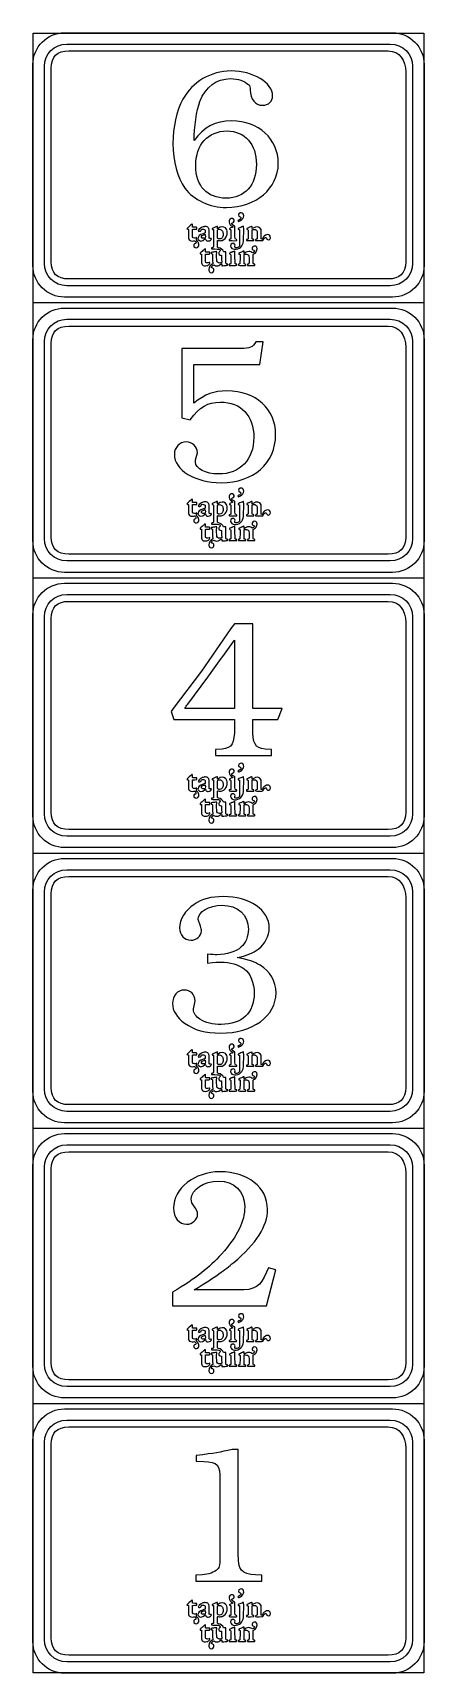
# Model space of a CAD drawing. Header units: millimetres. Extents: x 0 to 115, y 0 to 484.
import ezdxf

# ---------------------------------------------------------------- set-up
doc = ezdxf.new("R2010")
doc.units = ezdxf.units.MM
doc.layers.get('0').update_dxf_attribs({"linetype": 'CONTINUOUS'})

msp = doc.modelspace()

# ---------------------------------------------------------------- linework, layer by layer
at = {"color": 7}
for p, q in [((0, 483.65833), (115.005552, 483.65833)), ((0, 0.000298), (0, 483.65833)), ((9.864019, 480.443466), (105.145766, 480.443466)), ((9.864019, 480.443466), (9.864019, 480.443466)), ((115.005552, 483.65833), (115.005552, 0.000298)), ((10.503252, 478.412172), (104.50618, 478.412172)), ((10.503252, 478.412172), (10.503252, 478.412172)), ((3.30588, 415.723915), (3.30588, 473.867336)), ((5.317772, 416.222743), (5.317772, 473.325822)), ((109.692013, 472.2054), (109.692013, 416.222743)), ((111.703905, 473.867336), (111.703905, 415.723915)), ((47.346657, 451.942903), (47.346657, 451.942903)), ((57.079795, 454.791231), (57.079795, 454.791231)), ((60.573001, 426.13474), (60.326409, 426.024674)), ((60.326409, 426.024674), (60.326409, 425.917076)), ((63.160979, 426.161199), (62.888281, 426.031376)), ((62.888281, 426.031376), (62.888281, 425.910374)), ((47.78904, 423.172112), (47.513521, 423.170701)), ((47.959785, 423.26701), (47.78904, 423.172112)), ((48.541515, 423.193985), (48.517879, 422.968207)), ((48.517879, 422.968207), (48.608896, 422.806987)), ((51.165123, 422.39071), (51.304471, 422.326151)), ((51.304471, 422.326151), (51.540126, 422.349435)), ((57.043812, 424.047001), (57.118248, 424.289712)), ((57.118248, 424.289712), (57.114015, 424.733507)), ((58.202687, 424.163065), (58.197395, 424.059701)), ((58.204098, 423.856854), (58.197395, 423.400712)), ((58.202687, 424.86721), (58.202687, 424.163065)), ((58.20692, 423.929879), (58.204098, 423.856854)), ((60.746568, 421.43574), (60.727518, 420.859654)), ((64.021051, 422.451388), (65.011651, 422.465146)), ((65.011651, 422.465146), (65.011651, 422.60026)), ((65.943337, 422.958682), (65.895006, 422.918465)), ((65.939103, 423.973976), (65.943337, 422.958682)), ((49.358548, 418.490752), (49.562454, 418.481227)), ((49.562454, 418.481227), (49.559632, 418.172546)), ((52.540604, 420.340365), (52.533548, 420.181615)), ((52.650671, 420.370704), (52.540604, 420.340365)), ((55.490884, 417.056357), (55.497587, 416.00896)), ((60.727518, 420.859654), (60.662606, 420.754879)), ((62.122048, 419.323307), (62.067015, 419.358938)), ((62.095942, 415.646657), (62.109701, 416.196638)), ((62.11217, 419.004749), (62.122048, 419.323307)), ((54.07554, 415.014127), (54.458657, 415.067749)), ((54.458657, 415.067749), (54.639279, 415.157354)), ((55.497587, 416.00896), (55.446787, 415.967685)), ((57.271354, 415.497785), (57.151409, 415.537649)), ((57.278057, 415.37396), (57.271354, 415.497785)), ((61.504687, 415.149241), (62.524215, 415.143596)), ((62.149565, 415.605382), (62.095942, 415.646657)), ((62.524215, 415.143596), (62.575367, 415.194749)), ((105.145766, 409.144963), (9.864019, 409.144963)), ((104.50618, 411.139216), (10.503252, 411.139216)), ((0, 404.182791), (115.016603, 404.182791)), ((9.864019, 399.267185), (105.145766, 399.267185)), ((9.864019, 399.267185), (9.864019, 399.267185)), ((10.503252, 397.235891), (104.50618, 397.235891)), ((10.503252, 397.235891), (10.503252, 397.235891)), ((3.30588, 334.546224), (3.30588, 392.689997)), ((5.317772, 335.047874), (5.317772, 392.150952)), ((67.749912, 392.640255), (65.587737, 392.640255)), ((66.782595, 385.918075), (67.749912, 392.640255)), ((111.703905, 392.689997), (111.703905, 334.546224)), ((60.978342, 390.589911), (43.789951, 390.589911)), ((43.789951, 390.589911), (43.789951, 370.139736)), ((109.692013, 391.029472), (109.692013, 335.047874)), ((47.31914, 374.525822), (47.31914, 385.918075)), ((47.31914, 385.918075), (66.782595, 385.918075)), ((43.789951, 370.139736), (46.237171, 369.570706)), ((47.830315, 357.780167), (48.342901, 359.886956)), ((57.118248, 343.112373), (57.114015, 343.555815)), ((58.202687, 343.690929), (58.202687, 342.983962)), ((60.573001, 344.960223), (60.326409, 344.848393)), ((60.326409, 344.848393), (60.326409, 344.742559)), ((63.160979, 344.984918), (62.888281, 344.855448)), ((62.888281, 344.855448), (62.888281, 344.734093)), ((47.78904, 341.994773), (47.513521, 341.994773)), ((47.959785, 342.091082), (47.78904, 341.994773)), ((48.541515, 342.018057), (48.517879, 341.791926)), ((48.517879, 341.791926), (48.608896, 341.629296)), ((51.165123, 341.214782), (51.304471, 341.14846)), ((51.304471, 341.14846), (51.540126, 341.172096)), ((52.540604, 339.164085), (52.533548, 339.004276)), ((52.650671, 339.195835), (52.540604, 339.164085)), ((57.043812, 342.869662), (57.118248, 343.112373)), ((58.202687, 342.983962), (58.197395, 342.880598)), ((58.204098, 342.680926), (58.197395, 342.223373)), ((58.20692, 342.75254), (58.204098, 342.680926)), ((60.727518, 339.682315), (60.662606, 339.578951)), ((60.746568, 340.259812), (60.727518, 339.682315)), ((64.021051, 341.27546), (65.011651, 341.289218)), ((65.011651, 341.289218), (65.011651, 341.422568)), ((65.943337, 341.782401), (65.895006, 341.743948)), ((65.939103, 342.798048), (65.943337, 341.782401)), ((49.358548, 337.314824), (49.562454, 337.303887)), ((49.562454, 337.303887), (49.559632, 336.996618)), ((54.07554, 333.837846), (54.458657, 333.891821)), ((54.458657, 333.891821), (54.639279, 333.981426)), ((55.497587, 334.831621), (55.446787, 334.791757)), ((55.490884, 335.880429), (55.497587, 334.831621)), ((57.271354, 334.321857), (57.151409, 334.361721)), ((57.278057, 334.197679), (57.271354, 334.321857)), ((61.504687, 333.971549), (62.524215, 333.967668)), ((62.122048, 338.145615), (62.067015, 338.18301)), ((62.095942, 334.470376), (62.109701, 335.020357)), ((62.149565, 334.42769), (62.095942, 334.470376)), ((62.11217, 337.82741), (62.122048, 338.145615)), ((62.524215, 333.967668), (62.575367, 334.017057)), ((104.50618, 329.962935), (10.503252, 329.962935)), ((105.145766, 327.969035), (9.864019, 327.969035)), ((0, 323.007921), (115.016603, 323.007921)), ((9.864019, 318.088435), (105.145766, 318.088435)), ((9.864019, 318.088435), (9.864019, 318.088435)), ((10.503252, 316.057141), (104.50618, 316.057141)), ((10.503252, 316.057141), (10.503252, 316.057141)), ((3.30588, 253.367473), (3.30588, 311.510894)), ((5.317772, 253.869123), (5.317772, 310.972202)), ((109.692013, 309.850369), (109.692013, 253.869123)), ((111.703905, 311.510894), (111.703905, 253.367473)), ((58.217856, 308.043794), (49.510243, 295.455625)), ((59.24197, 309.410808), (58.217856, 308.043794)), ((64.647937, 309.410808), (59.24197, 309.410808)), ((64.647937, 284.46307), (64.647937, 309.410808)), ((59.24197, 304.569991), (59.24197, 284.46307)), ((49.510243, 295.455625), (41.200563, 284.405214)), ((45.526324, 285.715431), (51.388432, 293.690325)), ((41.200563, 284.405214), (40.575088, 283.550786)), ((40.575088, 283.550786), (41.428104, 281.215045)), ((41.428104, 281.215045), (59.24197, 281.215045)), ((59.24197, 284.46307), (44.615451, 284.46307)), ((59.24197, 281.215045), (59.24197, 278.822506)), ((73.299106, 284.46307), (64.647937, 284.46307)), ((64.647937, 278.822506), (64.647937, 281.215045)), ((64.647937, 281.215045), (72.046745, 281.215045)), ((72.046745, 281.215045), (73.299106, 284.46307)), ((55.59954, 272.443578), (53.721351, 272.329278)), ((53.721351, 272.329278), (53.721351, 270.620423)), ((70.169614, 272.329278), (68.291426, 272.443578)), ((70.169614, 270.620423), (70.169614, 272.329278)), ((53.721351, 270.620423), (70.169614, 270.620423)), ((57.043812, 261.692323), (57.118248, 261.93327)), ((57.118248, 261.93327), (57.114015, 262.377065)), ((58.202687, 261.806623), (58.197395, 261.703259)), ((58.204098, 261.503587), (58.197395, 261.044623)), ((58.202687, 262.510768), (58.202687, 261.806623)), ((58.20692, 261.575201), (58.204098, 261.503587)), ((60.573001, 263.781473), (60.326409, 263.671054)), ((60.326409, 263.671054), (60.326409, 263.562045)), ((63.160979, 263.804756), (62.888281, 263.675287)), ((62.888281, 263.675287), (62.888281, 263.553931)), ((65.939103, 261.619298), (65.943337, 260.603651)), ((47.78904, 260.817082), (47.513521, 260.81567)), ((47.959785, 260.91092), (47.78904, 260.817082)), ((48.541515, 260.839307), (48.517879, 260.614587)), ((48.517879, 260.614587), (48.608896, 260.451957)), ((51.165123, 260.03709), (51.304471, 259.969709)), ((51.304471, 259.969709), (51.540126, 259.994404)), ((52.540604, 257.985334), (52.533548, 257.825526)), ((52.650671, 258.017084), (52.540604, 257.985334)), ((60.727518, 258.503565), (60.662606, 258.39879)), ((60.746568, 259.079298), (60.727518, 258.503565)), ((62.122048, 256.966865), (62.067015, 257.002848)), ((62.11217, 256.648659), (62.122048, 256.966865)), ((64.021051, 260.096357), (65.011651, 260.110115)), ((65.011651, 260.110115), (65.011651, 260.245229)), ((65.943337, 260.603651), (65.895006, 260.563434)), ((49.358548, 256.134662), (49.562454, 256.124784)), ((49.562454, 256.124784), (49.559632, 255.817515)), ((54.07554, 252.659096), (54.458657, 252.714129)), ((54.458657, 252.714129), (54.639279, 252.803735)), ((55.497587, 253.654282), (55.446787, 253.612654)), ((55.490884, 254.701326), (55.497587, 253.654282)), ((57.271354, 253.142754), (57.151409, 253.184382)), ((57.278057, 253.02034), (57.271354, 253.142754)), ((61.504687, 252.792798), (62.524215, 252.789976)), ((62.095942, 253.291626), (62.109701, 253.843018)), ((62.149565, 253.24894), (62.095942, 253.291626)), ((62.524215, 252.789976), (62.575367, 252.838307)), ((105.145766, 246.789932), (9.864019, 246.789932)), ((104.50618, 248.784185), (10.503252, 248.784185)), ((0, 241.829171), (115.016603, 241.829171)), ((9.864019, 236.912155), (105.145766, 236.912155)), ((9.864019, 236.912155), (9.864019, 236.912155)), ((10.503252, 234.882624), (104.50618, 234.882624)), ((10.503252, 234.882624), (10.503252, 234.882624)), ((3.30588, 172.192604), (3.30588, 230.334966)), ((5.317772, 172.692843), (5.317772, 229.796274)), ((109.692013, 228.675852), (109.692013, 172.692843)), ((111.703905, 230.334966), (111.703905, 172.192604)), ((49.253773, 220.203541), (48.570443, 222.197794)), ((51.303059, 212.001458), (51.303059, 209.38173)), ((47.261285, 196.279564), (47.659571, 198.21702)), ((47.78904, 179.641154), (47.513521, 179.639742)), ((47.959785, 179.73464), (47.78904, 179.641154)), ((48.541515, 179.663026), (48.517879, 179.437248)), ((48.517879, 179.437248), (48.608896, 179.276029)), ((57.043812, 180.516042), (57.118248, 180.757342)), ((57.118248, 180.757342), (57.114015, 181.201137)), ((58.202687, 180.630342), (58.197395, 180.52592)), ((58.204098, 180.325895), (58.197395, 179.868342)), ((58.202687, 181.33484), (58.202687, 180.630342)), ((58.20692, 180.397509), (58.204098, 180.325895)), ((60.573001, 182.605192), (60.326409, 182.495126)), ((60.326409, 182.495126), (60.326409, 182.387528)), ((63.160979, 182.628828), (62.888281, 182.499006)), ((62.888281, 182.499006), (62.888281, 182.379062)), ((65.011651, 178.934187), (65.011651, 179.069301)), ((65.943337, 179.42737), (65.895006, 179.387506)), ((65.939103, 180.441606), (65.943337, 179.42737)), ((49.358548, 174.959793), (49.562454, 174.948857)), ((49.562454, 174.948857), (49.559632, 174.641587)), ((51.165123, 178.859751), (51.304471, 178.79484)), ((51.304471, 178.79484), (51.540126, 178.818476)), ((52.540604, 176.807995), (52.533548, 176.650656)), ((52.650671, 176.840804), (52.540604, 176.807995)), ((60.727518, 177.327284), (60.662606, 177.22392)), ((60.746568, 177.904781), (60.727518, 177.327284)), ((62.122048, 175.790937), (62.067015, 175.826568)), ((62.11217, 175.472379), (62.122048, 175.790937)), ((64.021051, 178.920429), (65.011651, 178.934187)), ((54.07554, 171.484579), (54.458657, 171.538201)), ((54.458657, 171.538201), (54.639279, 171.626396)), ((55.497587, 172.478001), (55.446787, 172.436726)), ((55.490884, 173.525398), (55.497587, 172.478001)), ((57.271354, 171.968237), (57.151409, 172.008101)), ((57.278057, 171.844059), (57.271354, 171.968237)), ((61.504687, 171.616871), (62.524215, 171.614048)), ((62.095942, 172.117109), (62.109701, 172.666737)), ((62.149565, 172.074423), (62.095942, 172.117109)), ((62.524215, 171.614048), (62.575367, 171.662379)), ((105.145766, 165.615415), (9.864019, 165.615415)), ((104.50618, 167.606493), (10.503252, 167.606493)), ((0, 160.653243), (115.016603, 160.653243)), ((9.864019, 155.74046), (105.145766, 155.74046)), ((9.864019, 155.74046), (9.864019, 155.74046)), ((10.503252, 153.710577), (104.50618, 153.710577)), ((10.503252, 153.710577), (10.503252, 153.710577)), ((3.30588, 91.020909), (3.30588, 149.162918)), ((5.317772, 91.521148), (5.317772, 148.625638)), ((109.692013, 147.503805), (109.692013, 91.521148)), ((111.703905, 149.162918), (111.703905, 91.020909)), ((69.286259, 119.495367), (68.717228, 118.186208)), ((68.717228, 108.273859), (71.449845, 118.925983)), ((71.449845, 118.925983), (69.286259, 119.495367)), ((41.058746, 112.262011), (41.058746, 108.273859)), ((60.294659, 112.945342), (47.375585, 112.945342)), ((41.058746, 108.273859), (68.717228, 108.273859)), ((47.78904, 98.469106), (47.513521, 98.469106)), ((47.959785, 98.564356), (47.78904, 98.469106)), ((48.541515, 98.491331), (48.517879, 98.266612)), ((48.517879, 98.266612), (48.608896, 98.103981)), ((51.165123, 97.689115), (51.304471, 97.623145)), ((51.304471, 97.623145), (51.540126, 97.646428)), ((57.043812, 99.342937), (57.118248, 99.585295)), ((57.118248, 99.585295), (57.114015, 100.029089)), ((58.202687, 99.458648), (58.197395, 99.355284)), ((58.204098, 99.153848), (58.197395, 98.696648)), ((58.202687, 100.164203), (58.202687, 99.458648)), ((58.20692, 99.225814), (58.204098, 99.153848)), ((60.573001, 101.434556), (60.326409, 101.323078)), ((60.326409, 101.323078), (60.326409, 101.216892)), ((63.160979, 101.456781), (62.888281, 101.327312)), ((62.888281, 101.327312), (62.888281, 101.207367)), ((64.021051, 97.748381), (65.011651, 97.76214)), ((65.011651, 97.76214), (65.011651, 97.897253)), ((65.943337, 98.255676), (65.895006, 98.215459)), ((65.939103, 99.269912), (65.943337, 98.255676)), ((49.358548, 93.787745), (49.562454, 93.776809)), ((49.562454, 93.776809), (49.559632, 93.470951)), ((52.540604, 95.63877), (52.533548, 95.478609)), ((52.650671, 95.669109), (52.540604, 95.63877)), ((55.490884, 92.353351), (55.497587, 91.305954)), ((60.727518, 96.156648), (60.662606, 96.050815)), ((60.746568, 96.732734), (60.727518, 96.156648)), ((62.122048, 94.61889), (62.067015, 94.65452)), ((62.11217, 94.300684), (62.122048, 94.61889)), ((54.07554, 90.312531), (54.458657, 90.366154)), ((54.458657, 90.366154), (54.639279, 90.455759)), ((55.497587, 91.305954), (55.446787, 91.264679)), ((57.271354, 90.79619), (57.151409, 90.836054)), ((57.278057, 90.672012), (57.271354, 90.79619)), ((61.504687, 90.446234), (62.524215, 90.442001)), ((62.095942, 90.945062), (62.109701, 91.49469)), ((62.149565, 90.902376), (62.095942, 90.945062)), ((62.524215, 90.442001), (62.575367, 90.491743)), ((105.145766, 84.443368), (9.864019, 84.443368)), ((104.50618, 86.436209), (10.503252, 86.436209)), ((0, 79.481196), (115.016603, 79.481196)), ((9.864019, 74.56559), (105.145766, 74.56559)), ((9.864019, 74.56559), (9.864019, 74.56559)), ((3.30588, 9.844628), (3.30588, 67.98699)), ((10.503252, 72.534296), (104.50618, 72.534296)), ((10.503252, 72.534296), (10.503252, 72.534296)), ((111.703905, 67.98699), (111.703905, 9.844628)), ((5.317772, 10.346278), (5.317772, 67.447946)), ((47.972132, 64.123016), (47.972132, 62.41416)), ((60.380031, 65.889374), (58.558287, 65.889374)), ((60.380031, 35.016028), (60.380031, 65.889374)), ((109.692013, 66.327877), (109.692013, 10.346278)), ((47.972132, 62.41416), (50.24896, 62.301271)), ((54.972654, 56.946105), (54.972654, 35.130328)), ((49.793876, 28.920733), (47.915687, 28.807845)), ((47.915687, 28.807845), (47.915687, 27.098989)), ((47.915687, 27.098989), (67.322698, 27.098989)), ((67.322698, 28.807845), (65.502365, 28.920733)), ((67.322698, 27.098989), (67.322698, 28.807845)), ((60.573001, 20.258628), (60.326409, 20.148209)), ((60.326409, 20.148209), (60.326409, 20.040964)), ((63.160979, 20.281911), (62.888281, 20.152442)), ((62.888281, 20.152442), (62.888281, 20.032498)), ((47.78904, 17.293178), (47.513521, 17.293178)), ((47.959785, 17.386664), (47.78904, 17.293178)), ((48.541515, 17.316462), (48.517879, 17.090331)), ((48.517879, 17.090331), (48.608896, 16.929112)), ((51.165123, 16.513187), (51.304471, 16.448275)), ((51.304471, 16.448275), (51.540126, 16.471559)), ((57.043812, 18.169478), (57.118248, 18.410778)), ((57.118248, 18.410778), (57.114015, 18.85422)), ((58.202687, 18.282367), (58.197395, 18.179003)), ((58.204098, 17.979331), (58.197395, 17.520367)), ((58.202687, 18.986511), (58.202687, 18.282367)), ((58.20692, 18.050945), (58.204098, 17.979331)), ((60.727518, 14.982131), (60.662606, 14.877356)), ((60.746568, 15.558217), (60.727518, 14.982131)), ((64.021051, 16.573512), (65.011651, 16.587623)), ((65.011651, 16.587623), (65.011651, 16.722384)), ((65.943337, 17.080806), (65.895006, 17.040942)), ((65.939103, 18.096453), (65.943337, 17.080806)), ((49.358548, 12.613228), (49.562454, 12.602292)), ((49.562454, 12.602292), (49.559632, 12.293612)), ((52.540604, 14.461078), (52.533548, 14.305503)), ((52.650671, 14.494239), (52.540604, 14.461078)), ((55.497587, 10.131437), (55.446787, 10.090162)), ((55.490884, 11.178834), (55.497587, 10.131437)), ((62.122048, 13.44402), (62.067015, 13.480003)), ((62.095942, 9.770192), (62.109701, 10.320173)), ((62.149565, 9.727506), (62.095942, 9.770192)), ((62.11217, 13.125814), (62.122048, 13.44402)), ((104.50618, 5.258517), (10.503252, 5.258517)), ((54.07554, 9.137662), (54.458657, 9.191637)), ((54.458657, 9.191637), (54.639279, 9.279831)), ((57.271354, 9.62132), (57.151409, 9.661537)), ((57.278057, 9.497495), (57.271354, 9.62132)), ((61.504687, 9.271365), (62.524215, 9.267484)), ((62.524215, 9.267484), (62.575367, 9.316873)), ((115.005552, 0.000298), (0, 0.000298)), ((105.145766, 3.26744), (9.864019, 3.26744))]:
    msp.add_line(p, q, dxfattribs=at)
at = {"color": 1}
for p, q in [((9.22469, 483.752169), (105.785216, 483.752169)), ((9.22469, 483.752169), (9.22469, 483.752169)), ((-0.119842, 415.142185), (-0.119842, 474.399325)), ((115.129749, 474.399325), (115.129749, 415.142185)), ((105.785216, 405.790752), (9.22469, 405.790752)), ((9.22469, 402.574477), (105.785216, 402.574477)), ((9.22469, 402.574477), (9.22469, 402.574477)), ((-0.119842, 333.964846), (-0.119842, 393.223044)), ((115.129749, 393.223044), (115.129749, 333.964846)), ((105.785216, 324.613413), (9.22469, 324.613413)), ((9.22469, 321.395727), (105.785216, 321.395727)), ((9.22469, 321.395727), (9.22469, 321.395727)), ((-0.119842, 252.787154), (-0.119842, 312.044294)), ((115.129749, 312.044294), (115.129749, 252.787154)), ((105.785216, 243.434663), (9.22469, 243.434663)), ((9.22469, 240.220857), (105.785216, 240.220857)), ((9.22469, 240.220857), (9.22469, 240.220857)), ((-0.119842, 171.611226), (-0.119842, 230.868366)), ((115.129749, 230.868366), (115.129749, 171.611226)), ((105.785216, 162.258382), (9.22469, 162.258382)), ((9.22469, 159.049163), (105.785216, 159.049163)), ((9.22469, 159.049163), (9.22469, 159.049163)), ((-0.119842, 90.439179), (-0.119842, 149.696318)), ((115.129749, 149.696318), (115.129749, 90.439179)), ((105.785216, 81.086687), (9.22469, 81.086687)), ((9.22469, 77.872882), (105.785216, 77.872882)), ((9.22469, 77.872882), (9.22469, 77.872882)), ((-0.119842, 9.263251), (-0.119842, 68.518979)), ((115.129749, 68.518979), (115.129749, 9.263251)), ((105.785216, -0.091005), (9.22469, -0.091005))]:
    msp.add_line(p, q, dxfattribs=at)
for points in [[(-0.119842, 474.399325), (-0.119842, 479.580572), (4.047147, 483.752169), (9.22469, 483.752169)], [(105.785216, 483.752169), (110.962406, 483.752169), (115.129749, 479.580572), (115.129749, 474.399325)], [(9.22469, 405.790752), (4.047147, 405.790752), (-0.119842, 409.960938), (-0.119842, 415.142185)], [(115.129749, 415.142185), (115.129749, 409.960938), (110.962406, 405.790752), (105.785216, 405.790752)], [(-0.119842, 393.223044), (-0.119842, 398.403233), (4.047147, 402.574477), (9.22469, 402.574477)], [(105.785216, 402.574477), (110.962406, 402.574477), (115.129749, 398.403233), (115.129749, 393.223044)], [(9.22469, 324.613413), (4.047147, 324.613413), (-0.119842, 328.783246), (-0.119842, 333.964846)], [(115.129749, 333.964846), (115.129749, 328.783246), (110.962406, 324.613413), (105.785216, 324.613413)], [(-0.119842, 312.044294), (-0.119842, 317.225894), (4.047147, 321.395727), (9.22469, 321.395727)], [(105.785216, 321.395727), (110.962406, 321.395727), (115.129749, 317.225894), (115.129749, 312.044294)], [(9.22469, 243.434663), (4.047147, 243.434663), (-0.119842, 247.605907), (-0.119842, 252.787154)], [(115.129749, 252.787154), (115.129749, 247.605907), (110.962406, 243.434663), (105.785216, 243.434663)], [(-0.119842, 230.868366), (-0.119842, 236.049613), (4.047147, 240.220857), (9.22469, 240.220857)], [(105.785216, 240.220857), (110.962406, 240.220857), (115.129749, 236.049613), (115.129749, 230.868366)], [(9.22469, 162.258382), (4.047147, 162.258382), (-0.119842, 166.429979), (-0.119842, 171.611226)], [(115.129749, 171.611226), (115.129749, 166.429979), (110.962406, 162.258382), (105.785216, 162.258382)], [(-0.119842, 149.696318), (-0.119842, 154.877565), (4.047147, 159.049163), (9.22469, 159.049163)], [(105.785216, 159.049163), (110.962406, 159.049163), (115.129749, 154.877565), (115.129749, 149.696318)], [(9.22469, 81.086687), (4.047147, 81.086687), (-0.119842, 85.257932), (-0.119842, 90.439179)], [(115.129749, 90.439179), (115.129749, 85.257932), (110.962406, 81.086687), (105.785216, 81.086687)], [(-0.119842, 68.518979), (-0.119842, 73.701638), (4.047147, 77.872882), (9.22469, 77.872882)], [(105.785216, 77.872882), (110.962406, 77.872882), (115.129749, 73.701638), (115.129749, 68.518979)], [(9.22469, -0.091005), (4.047147, -0.091005), (-0.119842, 4.08024), (-0.119842, 9.263251)], [(115.129749, 9.263251), (115.129749, 4.08024), (110.962406, -0.091005), (105.785216, -0.091005)]]:
    msp.add_open_spline(points, degree=3, dxfattribs=at)
at = {"color": 7}
for points in [[(3.30588, 473.867336), (3.30588, 477.510825), (6.231466, 480.443466), (9.864019, 480.443466)], [(105.145766, 480.443466), (108.778319, 480.443466), (111.703905, 477.510825), (111.703905, 473.867336)], [(5.317772, 473.325822), (5.317772, 476.765405), (7.005814, 478.412172), (10.503252, 478.412172)], [(104.50618, 478.412172), (108.003619, 478.412172), (109.692013, 475.644983), (109.692013, 472.2054)], [(58.274654, 472.505966), (52.297893, 472.505966), (46.835482, 469.259353), (44.046068, 464.132786)], [(49.054101, 463.449456), (50.819401, 467.892339), (53.892448, 470.226669), (58.103556, 470.226669)], [(58.103556, 470.226669), (60.323587, 470.226669), (62.315017, 469.542986), (63.396634, 468.461369)], [(70.510045, 465.158311), (70.510045, 469.0304), (64.762237, 472.505966), (58.274654, 472.505966)], [(63.396634, 468.461369), (63.79492, 468.063083), (63.90922, 467.721242), (63.90922, 466.923258)], [(63.90922, 466.923258), (63.965665, 464.189231), (65.388065, 462.366428), (67.551298, 462.366428)], [(67.551298, 462.366428), (69.258742, 462.366428), (70.510045, 463.562345), (70.510045, 465.158311)], [(44.046068, 464.132786), (42.167879, 460.601128), (41.144118, 455.987148), (41.144118, 451.088475)], [(47.346657, 451.942903), (47.346657, 455.758548), (48.143229, 461.055858), (49.054101, 463.449456)], [(58.445398, 457.752447), (53.607051, 457.752447), (50.306815, 456.043945), (47.346657, 451.942903)], [(72.161045, 445.220723), (72.161045, 452.455489), (66.413237, 457.752447), (58.445398, 457.752447)], [(41.144118, 451.088475), (41.144118, 445.791165), (42.395421, 441.063237), (44.671896, 437.929512)], [(47.859243, 444.53704), (47.859243, 450.803078), (51.444876, 454.791231), (57.079795, 454.791231)], [(57.079795, 454.791231), (62.315017, 454.791231), (65.729553, 450.917378), (65.729553, 444.936737)], [(56.908698, 432.233915), (65.558809, 432.233915), (72.161045, 437.873068), (72.161045, 445.220723)], [(56.794398, 434.967943), (51.217687, 434.967943), (47.859243, 438.556398), (47.859243, 444.53704)], [(65.729553, 444.936737), (65.729553, 438.841795), (62.25822, 434.967943), (56.794398, 434.967943)], [(44.671896, 437.929512), (47.290212, 434.398912), (51.899607, 432.233915), (56.908698, 432.233915)], [(61.55972, 430.581857), (61.388976, 430.665818), (61.04149, 430.680987), (60.901084, 430.610784)], [(45.431074, 426.16261), (45.18166, 425.918487), (45.209176, 425.812301), (45.512565, 425.812301)], [(46.588537, 427.220943), (46.322896, 426.985287), (45.558074, 426.285023), (45.431074, 426.16261)], [(45.512565, 425.812301), (45.792318, 425.812301), (45.789496, 425.819357), (45.738343, 424.967751)], [(46.901451, 426.826537), (46.90004, 427.39839), (46.854532, 427.456598), (46.587479, 427.220943)], [(46.925087, 426.413082), (46.909918, 426.424371), (46.901451, 426.561954), (46.901451, 426.826537)], [(47.554796, 426.388387), (47.222479, 426.394032), (46.938846, 426.404968), (46.925087, 426.413082)], [(46.925087, 425.769615), (46.940257, 425.793251), (47.065493, 425.801365), (47.551973, 425.80701)], [(47.551973, 425.80701), (47.965429, 425.812301), (48.170746, 425.82359), (48.191207, 425.841229)], [(48.177448, 426.362282), (48.167923, 426.371807), (47.888171, 426.383096), (47.554796, 426.388387)], [(48.191207, 425.841229), (48.224368, 425.867687), (48.212021, 426.329121), (48.177448, 426.362282)], [(49.282701, 426.13474), (48.672396, 425.706468), (48.395465, 425.17589), (48.782462, 425.17589)], [(50.296937, 426.570421), (49.954037, 426.504098), (49.581857, 426.34429), (49.282701, 426.13474)], [(49.478493, 425.58229), (49.500365, 425.809832), (49.58856, 425.877212), (49.863021, 425.877212)], [(49.863021, 425.877212), (50.295526, 425.877212), (50.645482, 425.641557), (50.646893, 425.349457)], [(50.483204, 426.611696), (50.470504, 426.606051), (50.386543, 426.587001), (50.296937, 426.570421)], [(50.953104, 426.584179), (50.798587, 426.608873), (50.510721, 426.625454), (50.483204, 426.611696)], [(51.674887, 426.042665), (51.552473, 426.311129), (51.249084, 426.540082), (50.953104, 426.584179)], [(51.796243, 424.519724), (51.793421, 425.799954), (51.796243, 425.773849), (51.674887, 426.042665)], [(52.743098, 426.065949), (52.631268, 426.031376), (52.711348, 425.766793), (52.832704, 425.766793)], [(54.061782, 426.640623), (53.950304, 426.582768), (52.827059, 426.092054), (52.743098, 426.065949)], [(54.260395, 426.31254), (54.258984, 426.727407), (54.251929, 426.739754), (54.063193, 426.640623)], [(54.282268, 425.974932), (54.26992, 426.006682), (54.260395, 426.159787), (54.260395, 426.31254)], [(54.535915, 426.103343), (54.297437, 425.900496), (54.308373, 425.90614), (54.282268, 425.974932)], [(54.423026, 425.707526), (54.624109, 425.812301), (54.916209, 425.827471), (55.153276, 425.744921)], [(56.580968, 426.192596), (56.062737, 426.672373), (55.165623, 426.633568), (54.535915, 426.103343)], [(57.114015, 424.733507), (57.107312, 425.444354), (56.962673, 425.837349), (56.580968, 426.192596)], [(58.255251, 428.936501), (57.285112, 428.716015), (57.586737, 427.148976), (58.709981, 426.577123)], [(58.125781, 426.183071), (57.838973, 426.064537), (57.807223, 426.038432), (57.808634, 425.92131)], [(57.808634, 425.92131), (57.808634, 425.808421), (57.829448, 425.790429), (57.99349, 425.753035)], [(58.709981, 426.577123), (58.866968, 426.497396), (58.832748, 426.47376), (58.125781, 426.183071)], [(59.157656, 428.155098), (59.299826, 428.64299), (58.813345, 429.063148), (58.25384, 428.936501)], [(59.09592, 426.848762), (58.485262, 427.140862), (58.28559, 427.584657), (58.696223, 427.738821)], [(58.696223, 427.738821), (58.985501, 427.846418), (59.097331, 427.94696), (59.157656, 428.155098)], [(59.378143, 426.688954), (59.368618, 426.706593), (59.24197, 426.77856), (59.09592, 426.848762)], [(59.406012, 424.836871), (59.398956, 425.835937), (59.386609, 426.670962), (59.378143, 426.688954)], [(60.326409, 428.436262), (60.268554, 428.421093), (60.267143, 428.312085), (60.326409, 428.184026)], [(61.126862, 429.027518), (61.024909, 428.813735), (60.615687, 428.51211), (60.326409, 428.436262)], [(60.326409, 428.184026), (60.377209, 428.071137), (60.418837, 428.064082), (60.654493, 428.145573)], [(60.326409, 425.917076), (60.326409, 425.794662), (60.333112, 425.789018), (60.560654, 425.744921)], [(60.899673, 430.610784), (60.334523, 430.326798), (60.332054, 429.695679), (60.896851, 429.458612)], [(61.114515, 426.371807), (60.951884, 426.303015), (60.708115, 426.19824), (60.573001, 426.13474)], [(60.654493, 428.145573), (61.864167, 428.557618), (62.454012, 430.143707), (61.55972, 430.581857)], [(60.896851, 429.458612), (61.186129, 429.338668), (61.231637, 429.250473), (61.126862, 429.027518)], [(61.628512, 426.590882), (61.508567, 426.540082), (61.277145, 426.440951), (61.114515, 426.371807)], [(61.973176, 425.974932), (61.953773, 426.794787), (61.98129, 426.743987), (61.628512, 426.590882)], [(61.989756, 425.285957), (61.989756, 425.303949), (61.98129, 425.61404), (61.973176, 425.974932)], [(62.888281, 425.910374), (62.888281, 425.778082), (62.87029, 425.790429), (63.095009, 425.753035)], [(63.505642, 426.313951), (63.466837, 426.301604), (63.311262, 426.232812), (63.160979, 426.161199)], [(63.97272, 426.512565), (63.755056, 426.415904), (63.545506, 426.32771), (63.505642, 426.313951)], [(64.485306, 426.303015), (64.468726, 426.76339), (64.50612, 426.748221), (63.97272, 426.512565)], [(64.738953, 426.107224), (64.488128, 425.926954), (64.499065, 425.917076), (64.485306, 426.303015)], [(64.517056, 425.667662), (64.583026, 425.768204), (64.985545, 425.837349), (65.183806, 425.783374)], [(67.08422, 425.71176), (66.828103, 426.610285), (65.695334, 426.800432), (64.738953, 426.107224)], [(65.183806, 425.783374), (65.252951, 425.764324), (65.36584, 425.736454), (65.437453, 425.722696)], [(45.738343, 424.967751), (45.694246, 424.267487), (45.748221, 422.984787), (45.824068, 422.852496)], [(45.824068, 422.852496), (46.07066, 422.42246), (46.606529, 422.237957), (47.185437, 422.384007)], [(46.937435, 423.563343), (46.90004, 423.710804), (46.887693, 425.710349), (46.925087, 425.769615)], [(47.513521, 423.170701), (47.130404, 423.16929), (47.018574, 423.245137), (46.937435, 423.563343)], [(47.765404, 421.580379), (47.392165, 421.580379), (47.144162, 421.092488), (47.335721, 420.738651)], [(47.185437, 422.384007), (47.440496, 422.447154), (47.494118, 422.436218), (47.688498, 422.277821)], [(47.688498, 422.277821), (48.019051, 422.004771), (48.065971, 421.580379), (47.765404, 421.580379)], [(48.134762, 422.452799), (47.907573, 422.679988), (47.910396, 422.66764), (48.045157, 422.835915)], [(48.198262, 423.297349), (48.17886, 423.369315), (48.134762, 423.36226), (47.959785, 423.26701)], [(48.045157, 422.835915), (48.103012, 422.910351), (48.213432, 423.239493), (48.198262, 423.297349)], [(48.69709, 421.664693), (48.69709, 421.780404), (48.424393, 422.163521), (48.134762, 422.452799)], [(50.131485, 424.507376), (48.929923, 424.09251), (48.608896, 423.827926), (48.541515, 423.193985)], [(48.608896, 422.806987), (48.964496, 422.164932), (49.74731, 422.179749), (50.444398, 422.840149)], [(48.727429, 421.575088), (48.710848, 421.601193), (48.69709, 421.641057), (48.69709, 421.664693)], [(48.733073, 420.910807), (48.79481, 421.149285), (48.793398, 421.473135), (48.727429, 421.575088)], [(48.782462, 425.17589), (49.180748, 425.17589), (49.45521, 425.335699), (49.478493, 425.58229)], [(49.770593, 423.213387), (49.282701, 423.46139), (49.52259, 423.981032), (50.205921, 424.157421)], [(50.651126, 423.307226), (50.524479, 423.15271), (49.999193, 423.097676), (49.770593, 423.213387)], [(50.341035, 424.56241), (50.287412, 424.552885), (50.192162, 424.52819), (50.131485, 424.507376)], [(50.205921, 424.157421), (50.286001, 424.178235), (50.385132, 424.208221), (50.427818, 424.22339)], [(50.670529, 425.152254), (50.75449, 424.716926), (50.704748, 424.628732), (50.341035, 424.56241)], [(50.427818, 424.22339), (50.571398, 424.281599), (50.652537, 424.259374), (50.674762, 424.158832)], [(50.444398, 422.840149), (50.699457, 423.081096), (50.69099, 423.082507), (50.808112, 422.761479)], [(50.646893, 425.349457), (50.646893, 425.30536), (50.656771, 425.217165), (50.670529, 425.152254)], [(50.674762, 424.158832), (50.70369, 424.018074), (50.685698, 423.34709), (50.651126, 423.307226)], [(50.808112, 422.761479), (50.864909, 422.608374), (50.999671, 422.467968), (51.165123, 422.39071)], [(51.540126, 422.349435), (52.058004, 422.400235), (52.419248, 422.66376), (52.459112, 423.013715)], [(52.264732, 423.103321), (51.803298, 422.990079), (51.799065, 423.005249), (51.796243, 424.519724)], [(52.459112, 423.013715), (52.472871, 423.138951), (52.450998, 423.149887), (52.264732, 423.103321)], [(52.832704, 425.766793), (52.911021, 425.766793), (53.039432, 425.698001), (53.077884, 425.633443)], [(53.077884, 425.633443), (53.097287, 425.601693), (53.10399, 420.761935), (53.08494, 420.588368)], [(54.524979, 420.367882), (54.256162, 420.39681), (54.254751, 420.399632), (54.264276, 421.580379)], [(54.264276, 421.580379), (54.272743, 422.619663), (54.256162, 422.550518), (54.483351, 422.483138)], [(54.272743, 424.364149), (54.26992, 425.718815), (54.260395, 425.623565), (54.423026, 425.707526)], [(54.467123, 423.005249), (54.261454, 423.047935), (54.274154, 422.95974), (54.272743, 424.364149)], [(54.599415, 422.962562), (54.59377, 422.97244), (54.533093, 422.99149), (54.467123, 423.005249)], [(54.483351, 422.483138), (54.731707, 422.410113), (55.362826, 422.431985), (55.617532, 422.52159)], [(55.248173, 423.009482), (55.122937, 422.950215), (54.628343, 422.915643), (54.599415, 422.962562)], [(55.153276, 425.744921), (55.445376, 425.644379), (55.76217, 425.32194), (55.811912, 425.075349)], [(55.835195, 423.713626), (55.744532, 423.440929), (55.472893, 423.114257), (55.248173, 423.009482)], [(55.617532, 422.52159), (56.316384, 422.769593), (56.819093, 423.305815), (57.043812, 424.047001)], [(55.811912, 425.075349), (55.824259, 425.016082), (55.850365, 424.923654), (55.869768, 424.869679)], [(55.869768, 424.869679), (55.952318, 424.653426), (55.931857, 424.00996), (55.835195, 423.713626)], [(57.698568, 422.619663), (57.698568, 422.458443), (57.66964, 422.463735), (58.585804, 422.449976)], [(57.949393, 422.840149), (57.726084, 422.79464), (57.698568, 422.768182), (57.698568, 422.619663)], [(58.197395, 423.400712), (58.19034, 422.863432), (58.201276, 422.890949), (57.949393, 422.840149)], [(57.99349, 425.753035), (58.20692, 425.703646), (58.202687, 425.725518), (58.202687, 424.86721)], [(59.418359, 421.359893), (59.070873, 422.032288), (58.015362, 421.595549), (58.138129, 420.830726)], [(58.197395, 424.059701), (58.198806, 424.002904), (58.197395, 423.990557), (58.20692, 423.929879)], [(58.585804, 422.449976), (59.84134, 422.429515), (59.975043, 422.443274), (59.975043, 422.587913)], [(59.674476, 422.853907), (59.398956, 422.862021), (59.41977, 422.708915), (59.406012, 424.836871)], [(59.406012, 420.858243), (59.484329, 421.093899), (59.488562, 421.224779), (59.418359, 421.359893)], [(59.975043, 422.587913), (59.975043, 422.757246), (59.871679, 422.848262), (59.674476, 422.853907)], [(60.560654, 425.744921), (60.636501, 425.729751), (60.710937, 425.703646), (60.726106, 425.684243)], [(60.726106, 425.684243), (60.760326, 425.642968), (60.775495, 422.33991), (60.746568, 421.43574)], [(61.113104, 420.570376), (61.530792, 420.985243), (61.778795, 421.512999), (61.902973, 422.255596)], [(61.902973, 422.255596), (61.941426, 422.484549), (62.007748, 424.811824), (61.989756, 425.285957)], [(62.790209, 422.626365), (62.788798, 422.429515), (62.765515, 422.434807), (64.021051, 422.451388)], [(63.005404, 422.830271), (62.841362, 422.830271), (62.793031, 422.783351), (62.790209, 422.626365)], [(63.29327, 424.33381), (63.29327, 422.798521), (63.298915, 422.831682), (63.005404, 422.830271)], [(63.095009, 425.753035), (63.301737, 425.718815), (63.29327, 425.781962), (63.29327, 424.33381)], [(64.765059, 422.844029), (64.449323, 422.901885), (64.481073, 422.736785), (64.483895, 424.288301)], [(64.483895, 424.288301), (64.483895, 425.416837), (64.48954, 425.626387), (64.517056, 425.667662)], [(65.011651, 422.60026), (65.011651, 422.782293), (64.993659, 422.801343), (64.765059, 422.844029)], [(65.785998, 419.37834), (66.200865, 420.220421), (65.801167, 421.007115), (65.033876, 420.863888)], [(65.686867, 422.841207), (65.469203, 422.790407), (65.353492, 422.586501), (65.481551, 422.481726)], [(65.437453, 425.722696), (65.668876, 425.676129), (65.85232, 425.444354), (65.912998, 425.118035)], [(65.481551, 422.481726), (65.56022, 422.415404), (67.588692, 422.437629), (67.64937, 422.503599)], [(65.895006, 422.918465), (65.86749, 422.896593), (65.773651, 422.862021), (65.686867, 422.841207)], [(65.912998, 425.118035), (65.926756, 425.040776), (65.937692, 424.589926), (65.939103, 423.973976)], [(67.136784, 424.267487), (67.123026, 425.405901), (67.11597, 425.598871), (67.08422, 425.71176)], [(67.154423, 422.947393), (67.153012, 422.948804), (67.144898, 423.544293), (67.136784, 424.267487)], [(67.482506, 423.082507), (67.362562, 422.84544), (67.281423, 422.811221), (67.154423, 422.947393)], [(69.816837, 423.752432), (69.388212, 424.61074), (68.060003, 424.230446), (67.482506, 423.082507)], [(67.64937, 422.503599), (67.66454, 422.520179), (67.713928, 422.618251), (67.759437, 422.721615)], [(67.759437, 422.721615), (68.070939, 423.415882), (68.498153, 423.615907), (68.684067, 423.147418)], [(68.684067, 423.147418), (68.764148, 422.939279), (68.831528, 422.842618), (68.948651, 422.767124)], [(68.948651, 422.767124), (69.462648, 422.425282), (70.111759, 423.161176), (69.816837, 423.752432)], [(10.503252, 411.139216), (7.005814, 411.139216), (5.317772, 412.784571), (5.317772, 416.222743)], [(47.335721, 420.738651), (47.660982, 420.14034), (48.560565, 420.252171), (48.733073, 420.910807)], [(49.365604, 418.973352), (49.252362, 418.890449), (49.113368, 418.705946), (49.114779, 418.637154)], [(49.114779, 418.637154), (49.114779, 418.515799), (49.136651, 418.50204), (49.358548, 418.490752)], [(49.712737, 419.290146), (49.545873, 419.13316), (49.388887, 418.99099), (49.365604, 418.973352)], [(49.548696, 416.869032), (49.541993, 415.987088), (49.544462, 415.858677), (49.576212, 415.771893)], [(49.559632, 418.172546), (49.559632, 418.004624), (49.55434, 417.41619), (49.548696, 416.869032)], [(50.456746, 419.960071), (50.276476, 419.809788), (50.029532, 419.58789), (49.712737, 419.290146)], [(50.733676, 419.535326), (50.736498, 420.068726), (50.685698, 420.148807), (50.455335, 419.95866)], [(50.755901, 416.287302), (50.732618, 416.312349), (50.719918, 418.429015), (50.743554, 418.468879)], [(50.732618, 419.124693), (50.731207, 419.144096), (50.732618, 419.328599), (50.733676, 419.535326)], [(51.347157, 419.078127), (50.805643, 419.089063), (50.733676, 419.092943), (50.732618, 419.124693)], [(50.743554, 418.468879), (50.753079, 418.484049), (50.954515, 418.490752), (51.331987, 418.490752)], [(50.778126, 416.199107), (50.778126, 416.236502), (50.766837, 416.276365), (50.755901, 416.287302)], [(50.991557, 415.923588), (50.891015, 415.956749), (50.778126, 416.101388), (50.778126, 416.199107)], [(51.331987, 418.490752), (52.058004, 418.490752), (52.012848, 418.471702), (52.020962, 418.778971)], [(52.020962, 418.778971), (52.029076, 419.087652), (52.084462, 419.062957), (51.347157, 419.078127)], [(52.380443, 418.847763), (52.372329, 418.686543), (52.397023, 418.651971), (52.545896, 418.620574)], [(52.74839, 419.040732), (52.430184, 419.004749), (52.388909, 418.984288), (52.380443, 418.847763)], [(52.533548, 420.181615), (52.526846, 419.984765), (52.423482, 420.005226), (53.448654, 419.992879)], [(52.545896, 418.620574), (52.853165, 418.558485), (52.835526, 418.643857), (52.834115, 417.281077)], [(52.868334, 420.406335), (52.809068, 420.406335), (52.709937, 420.388343), (52.650671, 420.370704)], [(53.066948, 419.084829), (52.993923, 419.072482), (52.851754, 419.053079), (52.74839, 419.040732)], [(52.834115, 417.281077), (52.832704, 416.316229), (52.837996, 416.102799), (52.866923, 415.946871)], [(53.08494, 420.588368), (53.068359, 420.439496), (53.035198, 420.411979), (52.868334, 420.406335)], [(53.658204, 419.170202), (53.445832, 419.142685), (53.243337, 419.113757), (53.066948, 419.084829)], [(53.448654, 419.992879), (54.701368, 419.97771), (54.878815, 419.936435), (55.056615, 419.607293)], [(53.912909, 419.204774), (53.868812, 419.197718), (53.754512, 419.181138), (53.658204, 419.170202)], [(54.030032, 418.90844), (54.10729, 419.185371), (54.087887, 419.233701), (53.912909, 419.204774)], [(54.103057, 416.321874), (53.995812, 416.618207), (53.940426, 418.583179), (54.030032, 418.90844)], [(55.151865, 415.868554), (54.763104, 415.722504), (54.23817, 415.949693), (54.103057, 416.321874)], [(56.065559, 419.206185), (55.882115, 419.773804), (55.190318, 420.296268), (54.524979, 420.367882)], [(54.658682, 418.912674), (54.540148, 418.511565), (54.910565, 418.106577), (55.368118, 418.136915)], [(54.899629, 419.21571), (54.735587, 419.05449), (54.680554, 418.984288), (54.658682, 418.912674)], [(55.056615, 419.607293), (55.139518, 419.45701), (55.133873, 419.445721), (54.899629, 419.21571)], [(55.368118, 418.136915), (55.492295, 418.145029), (55.483829, 418.220877), (55.490884, 417.056357)], [(56.280401, 419.180079), (56.095898, 419.167379), (56.077907, 419.16879), (56.065559, 419.206185)], [(56.721373, 419.02274), (56.776407, 419.224176), (56.794398, 419.217121), (56.280401, 419.180079)], [(56.901995, 415.583157), (56.673043, 415.591624), (56.680098, 415.535179), (56.680098, 417.395377)], [(56.680098, 417.395377), (56.680098, 418.773327), (56.684332, 418.885157), (56.721373, 419.02274)], [(58.223501, 418.919377), (57.750779, 418.750043), (57.635068, 418.508743), (58.000193, 418.449477)], [(58.217856, 416.884202), (58.20692, 415.459332), (58.229145, 415.562696), (57.928579, 415.536238)], [(58.000193, 418.449477), (58.229145, 418.413846), (58.230204, 418.40679), (58.217856, 416.884202)], [(58.138129, 420.830726), (58.318398, 419.709246), (60.087931, 419.554729), (61.113104, 420.570376)], [(58.430229, 419.014627), (58.360026, 418.977232), (58.266187, 418.934546), (58.223501, 418.919377)], [(58.590037, 419.083418), (58.572045, 419.083418), (58.500431, 419.051668), (58.430229, 419.014627)], [(58.712804, 419.126104), (58.663062, 419.102821), (58.608029, 419.083418), (58.590037, 419.083418)], [(59.043356, 419.268274), (58.911065, 419.212888), (58.762193, 419.14974), (58.712804, 419.126104)], [(59.385198, 419.29579), (59.361915, 419.383985), (59.316406, 419.379751), (59.043356, 419.268274)], [(59.642726, 420.363649), (59.353448, 420.398221), (59.29277, 420.524868), (59.406012, 420.858243)], [(59.412715, 417.454643), (59.40707, 418.432896), (59.394723, 419.262629), (59.385198, 419.29579)], [(59.511845, 415.584568), (59.42224, 415.603971), (59.423651, 415.572221), (59.412715, 417.454643)], [(60.662606, 420.754879), (60.498565, 420.489238), (60.039601, 420.312849), (59.642726, 420.363649)], [(60.637912, 418.798374), (60.570179, 418.798374), (60.501387, 418.704535), (60.501387, 418.610696)], [(60.501387, 418.610696), (60.501387, 418.50204), (60.567709, 418.446654), (60.69859, 418.446654)], [(61.521267, 419.181138), (61.31842, 419.082007), (60.665429, 418.798374), (60.637912, 418.798374)], [(60.69859, 418.446654), (60.779729, 418.446654), (60.884504, 418.397265), (60.903906, 418.347524)], [(60.903906, 418.347524), (60.924368, 418.295313), (60.89544, 415.710157), (60.873568, 415.652302)], [(61.694834, 419.258396), (61.683898, 419.258396), (61.60664, 419.224176), (61.521267, 419.181138)], [(61.861345, 419.32754), (61.780206, 419.288735), (61.704359, 419.258396), (61.694834, 419.258396)], [(62.067015, 419.358938), (62.01304, 419.39351), (62.004926, 419.392099), (61.861345, 419.32754)], [(62.243404, 418.73064), (62.11217, 418.61634), (62.101234, 418.641035), (62.11217, 419.004749)], [(62.113581, 417.632443), (62.104056, 418.35846), (62.104056, 418.361282), (62.150976, 418.391621)], [(62.109701, 416.196638), (62.125929, 416.893727), (62.125929, 416.779427), (62.113581, 417.632443)], [(62.150976, 418.391621), (62.419792, 418.562718), (63.137695, 418.461824), (63.337367, 418.223699)], [(62.339712, 418.798374), (62.328776, 418.798374), (62.284679, 418.768035), (62.243404, 418.73064)], [(62.45119, 418.875279), (62.40039, 418.832593), (62.349237, 418.798374), (62.339712, 418.798374)], [(63.126406, 419.173024), (62.830426, 419.094354), (62.581012, 418.984288), (62.45119, 418.875279)], [(64.402756, 418.926432), (64.053859, 419.222765), (63.626645, 419.305315), (63.126406, 419.173024)], [(63.56632, 416.70499), (63.56632, 415.494963), (63.588192, 415.579277), (63.272456, 415.535179)], [(63.337367, 418.223699), (63.556442, 417.961585), (63.564909, 417.907963), (63.56632, 416.70499)], [(65.033876, 420.863888), (64.579145, 420.778515), (64.313151, 420.31814), (64.504709, 419.94596)], [(64.882181, 418.985699), (64.624653, 418.788496), (64.57209, 418.781793), (64.402756, 418.926432)], [(64.504709, 419.94596), (64.570678, 419.81649), (64.820092, 419.652449), (64.949562, 419.652449)], [(64.751301, 418.074827), (64.730487, 418.439952), (64.715317, 418.402557), (64.942859, 418.528146)], [(64.958028, 415.562696), (64.730487, 415.628666), (64.742834, 415.558463), (64.756592, 416.779427)], [(64.756592, 416.779427), (64.763648, 417.329054), (64.760826, 417.912196), (64.751301, 418.074827)], [(65.149587, 419.437607), (65.179926, 419.31484), (65.069506, 419.128927), (64.882181, 418.985699)], [(64.942859, 418.528146), (65.320331, 418.733463), (65.612431, 419.028385), (65.785998, 419.37834)], [(64.949562, 419.652449), (64.992248, 419.652449), (65.134417, 419.499696), (65.149587, 419.437607)], [(109.692013, 416.222743), (109.692013, 412.784571), (108.003619, 411.139216), (104.50618, 411.139216)], [(9.864019, 409.144963), (6.231466, 409.144963), (3.30588, 412.079016), (3.30588, 415.723915)], [(49.576212, 415.771893), (49.595615, 415.718271), (49.621721, 415.63431), (49.635479, 415.585979)], [(49.635479, 415.585979), (49.664407, 415.479793), (49.845029, 415.249782), (49.934635, 415.204274)], [(49.934635, 415.204274), (49.970265, 415.186282), (50.035176, 415.147829), (50.079273, 415.120313)], [(50.079273, 415.120313), (50.241904, 415.015538), (51.129493, 415.045877), (51.407834, 415.165821)], [(51.093509, 415.87949), (51.082573, 415.889015), (51.035654, 415.909829), (50.991557, 415.923588)], [(51.774371, 415.956749), (51.574346, 415.858677), (51.166534, 415.81211), (51.093509, 415.87949)], [(51.407834, 415.165821), (51.676298, 415.280121), (51.929946, 415.587391), (51.983568, 415.865732)], [(51.723218, 413.91981), (51.723218, 413.91981), (51.677709, 413.834438), (51.731684, 413.72296)], [(52.851754, 415.624432), (52.165601, 415.311871), (51.698523, 414.606316), (51.723218, 413.91981)], [(51.731684, 413.72296), (51.783896, 413.611129), (51.799065, 413.378296), (51.934179, 413.257293)], [(51.983568, 415.865732), (52.022373, 416.065404), (52.008615, 416.07246), (51.774371, 415.956749)], [(51.934179, 413.257293), (52.069293, 413.135938), (52.031898, 413.01176), (52.543073, 412.99271)], [(52.532137, 414.530468), (52.450998, 414.760479), (52.620332, 415.021182), (52.967818, 415.202863)], [(52.866923, 414.347024), (52.773437, 414.347024), (52.552951, 414.466968), (52.532137, 414.530468)], [(52.543073, 412.99271), (53.054601, 412.973307), (53.207354, 413.717316), (53.214409, 413.739541)], [(52.866923, 415.946871), (52.913843, 415.692166), (52.912432, 415.652302), (52.851754, 415.624432)], [(53.159376, 414.127949), (53.117748, 414.187216), (52.902907, 414.347024), (52.866923, 414.347024)], [(52.967818, 415.202863), (53.174193, 415.311871), (53.195007, 415.311871), (53.401734, 415.193338)], [(53.214409, 413.739541), (53.233459, 413.788929), (53.190773, 414.082441), (53.159376, 414.127949)], [(53.401734, 415.193338), (53.604229, 415.077627), (53.629276, 415.011304), (54.07554, 415.014127)], [(54.639279, 415.157354), (54.884459, 415.27871), (55.121526, 415.428993), (55.303559, 415.579277)], [(55.314495, 415.912652), (55.270398, 415.905596), (55.197373, 415.886546), (55.151865, 415.868554)], [(55.303559, 415.579277), (55.500409, 415.742965), (55.508876, 415.73344), (55.508876, 415.34221)], [(55.446787, 415.967685), (55.417859, 415.945813), (55.360004, 415.920765), (55.314495, 415.912652)], [(55.508876, 415.34221), (55.508876, 415.182402), (55.518401, 415.045877), (55.529337, 415.038821)], [(55.529337, 415.038821), (55.56532, 415.016949), (56.645526, 415.116079), (56.831793, 415.158766)], [(56.831793, 415.158766), (56.881182, 415.169702), (56.980665, 415.179579), (57.05369, 415.179579)], [(57.151409, 415.537649), (57.085087, 415.559874), (56.972198, 415.580335), (56.901995, 415.583157)], [(57.05369, 415.179579), (57.245248, 415.180991), (57.286523, 415.21521), (57.278057, 415.37396)], [(57.928579, 415.536238), (57.715148, 415.518599), (57.68869, 415.48826), (57.708093, 415.282943)], [(57.708093, 415.282943), (57.727495, 415.094207), (57.70527, 415.113257), (57.873545, 415.138304)], [(57.873545, 415.138304), (57.950804, 415.149241), (58.436931, 415.157354), (58.955162, 415.155943)], [(58.955162, 415.155943), (60.020551, 415.153121), (59.952818, 415.140774), (59.952818, 415.335154)], [(59.666362, 415.540471), (59.612387, 415.557052), (59.543595, 415.576454), (59.511845, 415.584568)], [(59.817704, 415.508721), (59.787718, 415.508721), (59.719984, 415.523891), (59.666362, 415.540471)], [(59.952818, 415.335154), (59.952818, 415.450866), (59.907309, 415.508721), (59.817704, 415.508721)], [(60.435065, 415.309049), (60.435065, 415.142185), (60.353926, 415.154532), (61.504687, 415.149241)], [(60.585348, 415.530946), (60.486218, 415.530946), (60.435065, 415.45651), (60.435065, 415.309049)], [(60.873568, 415.652302), (60.852754, 415.598327), (60.695768, 415.530946), (60.585348, 415.530946)], [(62.375342, 415.533768), (62.276212, 415.550349), (62.179904, 415.580335), (62.149565, 415.605382)], [(62.575367, 415.194749), (62.718595, 415.337977), (62.627579, 415.492141), (62.375342, 415.533768)], [(63.134873, 415.466035), (63.09889, 415.39301), (63.097479, 415.158766), (63.134873, 415.160177)], [(63.272456, 415.535179), (63.185673, 415.523891), (63.156745, 415.508721), (63.134873, 415.466035)], [(63.134873, 415.160177), (63.150042, 415.160177), (63.624176, 415.155943), (64.187562, 415.147829)], [(64.187562, 415.147829), (65.349259, 415.13266), (65.274823, 415.121724), (65.274823, 415.313282)], [(65.190862, 415.510132), (65.159112, 415.511543), (65.054337, 415.533768), (64.958028, 415.562696)], [(65.274823, 415.313282), (65.274823, 415.476971), (65.261065, 415.508721), (65.190862, 415.510132)], [(111.703905, 415.723915), (111.703905, 412.079016), (108.778319, 409.144963), (105.145766, 409.144963)], [(3.30588, 392.689997), (3.30588, 396.333486), (6.231466, 399.267185), (9.864019, 399.267185)], [(5.317772, 392.150952), (5.317772, 395.589124), (7.005814, 397.235891), (10.503252, 397.235891)], [(104.50618, 397.235891), (108.003619, 397.235891), (109.692013, 394.469055), (109.692013, 391.029472)], [(105.145766, 399.267185), (108.778319, 399.267185), (111.703905, 396.333486), (111.703905, 392.689997)], [(65.587737, 392.640255), (64.62042, 390.9314), (63.936737, 390.646355), (60.978342, 390.589911)], [(57.050868, 378.114278), (53.181248, 378.114278), (50.675821, 377.203406), (47.31914, 374.525822)], [(71.393401, 365.242123), (71.393401, 372.873764), (65.587737, 378.114278), (57.050868, 378.114278)], [(46.237171, 369.570706), (49.083029, 373.50065), (51.303059, 374.81122), (55.172679, 374.81122)], [(55.172679, 374.81122), (61.205531, 374.81122), (64.962262, 370.823067), (64.962262, 364.387695)], [(45.042665, 363.077126), (43.106268, 363.077126), (41.569921, 361.425067), (41.569921, 359.430815)], [(48.342901, 359.886956), (48.342901, 361.595812), (46.806554, 363.077126), (45.042665, 363.077126)], [(64.962262, 364.387695), (64.962262, 357.836612), (60.86369, 353.62127), (54.546851, 353.62127)], [(55.343423, 351.057987), (64.847609, 351.057987), (71.393401, 356.81144), (71.393401, 365.242123)], [(41.569921, 359.430815), (41.569921, 354.704298), (47.603126, 351.057987), (55.343423, 351.057987)], [(47.773871, 357.152928), (47.773871, 357.38047), (47.773871, 357.60907), (47.830315, 357.780167)], [(54.546851, 353.62127), (50.846918, 353.62127), (47.773871, 355.216884), (47.773871, 357.152928)], [(60.899673, 349.433445), (60.334523, 349.15087), (60.332054, 348.516929), (60.896851, 348.282684)], [(60.654493, 346.969293), (61.864167, 347.381337), (62.454012, 348.968837), (61.55972, 349.405576)], [(61.55972, 349.405576), (61.388976, 349.48989), (61.04149, 349.505059), (60.901084, 349.433445)], [(45.431074, 344.986329), (45.18166, 344.743971), (45.209176, 344.634962), (45.512565, 344.634962)], [(46.588537, 346.044662), (46.322896, 345.809007), (45.558074, 345.107684), (45.431074, 344.986329)], [(45.512565, 344.634962), (45.792318, 344.634962), (45.789496, 344.643076), (45.738343, 343.791471)], [(45.738343, 343.791471), (45.694246, 343.092971), (45.748221, 341.809918), (45.824068, 341.674804)], [(46.901451, 345.650609), (46.90004, 346.221051), (46.854532, 346.280318), (46.587479, 346.044662)], [(46.937435, 342.388826), (46.90004, 342.536287), (46.887693, 344.534421), (46.925087, 344.592276)], [(46.925087, 345.237154), (46.909918, 345.246679), (46.901451, 345.386026), (46.901451, 345.650609)], [(47.554796, 345.212459), (47.222479, 345.217751), (46.938846, 345.22904), (46.925087, 345.237154)], [(46.925087, 344.592276), (46.940257, 344.616971), (47.065493, 344.624026), (47.551973, 344.630729)], [(47.551973, 344.630729), (47.965429, 344.636373), (48.170746, 344.647309), (48.191207, 344.66389)], [(48.177448, 345.186001), (48.167923, 345.194468), (47.888171, 345.206815), (47.554796, 345.212459)], [(48.191207, 344.66389), (48.224368, 344.689996), (48.212021, 345.153193), (48.177448, 345.186001)], [(49.282701, 344.958812), (48.672396, 344.528776), (48.395465, 343.999609), (48.782462, 343.999609)], [(48.782462, 343.999609), (49.180748, 343.999609), (49.45521, 344.159418), (49.478493, 344.406362)], [(50.296937, 345.392729), (49.954037, 345.328171), (49.581857, 345.168362), (49.282701, 344.958812)], [(49.478493, 344.406362), (49.500365, 344.633551), (49.58856, 344.702343), (49.863021, 344.702343)], [(49.863021, 344.702343), (50.295526, 344.702343), (50.645482, 344.464218), (50.646893, 344.171765)], [(50.483204, 345.434357), (50.470504, 345.428712), (50.386543, 345.410721), (50.296937, 345.392729)], [(50.670529, 343.974915), (50.75449, 343.540646), (50.704748, 343.452451), (50.341035, 343.386482)], [(50.953104, 345.407898), (50.798587, 345.431534), (50.510721, 345.448115), (50.483204, 345.435768)], [(50.646893, 344.171765), (50.646893, 344.129079), (50.656771, 344.039473), (50.670529, 343.974915)], [(51.674887, 344.864973), (51.552473, 345.135201), (51.249084, 345.36239), (50.953104, 345.407898)], [(51.796243, 343.342384), (51.793421, 344.622615), (51.796243, 344.596509), (51.674887, 344.864973)], [(52.743098, 344.890021), (52.631268, 344.855448), (52.711348, 344.590865), (52.832704, 344.590865)], [(54.061782, 345.464696), (53.950304, 345.405429), (52.827059, 344.917537), (52.743098, 344.890021)], [(52.832704, 344.590865), (52.911021, 344.590865), (53.039432, 344.520662), (53.077884, 344.457162)], [(53.077884, 344.457162), (53.097287, 344.425412), (53.10399, 339.585654), (53.08494, 339.412087)], [(54.260395, 345.135201), (54.258984, 345.550068), (54.251929, 345.563826), (54.063193, 345.464696)], [(54.282268, 344.799004), (54.26992, 344.832165), (54.260395, 344.982096), (54.260395, 345.135201)], [(54.272743, 343.187868), (54.26992, 344.542534), (54.260395, 344.446226), (54.423026, 344.531598)], [(54.535915, 344.927062), (54.297437, 344.724568), (54.308373, 344.731271), (54.282268, 344.799004)], [(54.423026, 344.531598), (54.624109, 344.636373), (54.916209, 344.650132), (55.153276, 344.570051)], [(56.580968, 345.016668), (56.062737, 345.496093), (55.165623, 345.456229), (54.535915, 344.927062)], [(55.153276, 344.570051), (55.445376, 344.466687), (55.76217, 344.144248), (55.811912, 343.899068)], [(55.811912, 343.899068), (55.824259, 343.839801), (55.850365, 343.747373), (55.869768, 343.693751)], [(55.869768, 343.693751), (55.952318, 343.476087), (55.931857, 342.833679), (55.835195, 342.537698)], [(57.114015, 343.555815), (57.107312, 344.268426), (56.962673, 344.661068), (56.580968, 345.016668)], [(58.255251, 347.76022), (57.285112, 347.539734), (57.586737, 345.973048), (58.709981, 345.401196)], [(58.125781, 345.007143), (57.838973, 344.890021), (57.807223, 344.863562), (57.808634, 344.74644)], [(57.808634, 344.74644), (57.808634, 344.63214), (57.829448, 344.614148), (57.99349, 344.575696)], [(57.99349, 344.575696), (58.20692, 344.527365), (58.202687, 344.54959), (58.202687, 343.690929)], [(58.709981, 345.401196), (58.866968, 345.319704), (58.832748, 345.297832), (58.125781, 345.007143)], [(59.157656, 346.978818), (59.299826, 347.466709), (58.813345, 347.888632), (58.25384, 347.76022)], [(59.09592, 345.672482), (58.485262, 345.964934), (58.28559, 346.408376), (58.696223, 346.561482)], [(58.696223, 346.561482), (58.985501, 346.671548), (59.097331, 346.771032), (59.157656, 346.978818)], [(59.378143, 345.511262), (59.368618, 345.529254), (59.24197, 345.602279), (59.09592, 345.672482)], [(59.406012, 343.66059), (59.398956, 344.659657), (59.386609, 345.493623), (59.378143, 345.511262)], [(59.674476, 341.679037), (59.398956, 341.686093), (59.41977, 341.532987), (59.406012, 343.66059)], [(60.326409, 347.25857), (60.268554, 347.243401), (60.267143, 347.134745), (60.326409, 347.008098)], [(61.126862, 347.851237), (61.024909, 347.637807), (60.615687, 347.335829), (60.326409, 347.25857)], [(60.326409, 347.008098), (60.377209, 346.893445), (60.418837, 346.889565), (60.654493, 346.969293)], [(60.326409, 344.742559), (60.326409, 344.618382), (60.333112, 344.612737), (60.560654, 344.567582)], [(60.560654, 344.567582), (60.636501, 344.553823), (60.710937, 344.525954), (60.726106, 344.508315)], [(61.114515, 345.195879), (60.951884, 345.126734), (60.708115, 345.020901), (60.573001, 344.960223)], [(60.726106, 344.508315), (60.760326, 344.466687), (60.775495, 341.163629), (60.746568, 340.259812)], [(60.896851, 348.282684), (61.186129, 348.161329), (61.231637, 348.074545), (61.126862, 347.851237)], [(61.628512, 345.414954), (61.508567, 345.36239), (61.277145, 345.264671), (61.114515, 345.195879)], [(61.973176, 344.800415), (61.953773, 345.617448), (61.98129, 345.567707), (61.628512, 345.414954)], [(61.902973, 341.08249), (61.941426, 341.306857), (62.007748, 343.634484), (61.989756, 344.108618)], [(61.989756, 344.108618), (61.989756, 344.127668), (61.98129, 344.437759), (61.973176, 344.800415)], [(62.888281, 344.734093), (62.888281, 344.60039), (62.87029, 344.614148), (63.095009, 344.577107)], [(63.095009, 344.577107), (63.301737, 344.541123), (63.29327, 344.604623), (63.29327, 343.156471)], [(63.505642, 345.138023), (63.466837, 345.124265), (63.311262, 345.055121), (63.160979, 344.984918)], [(63.97272, 345.334873), (63.755056, 345.239976), (63.545506, 345.150371), (63.505642, 345.138023)], [(64.485306, 345.125676), (64.468726, 345.587109), (64.50612, 345.57194), (63.97272, 345.336284)], [(64.483895, 343.110962), (64.483895, 344.240909), (64.48954, 344.450459), (64.517056, 344.491734)], [(64.738953, 344.931296), (64.488128, 344.749262), (64.499065, 344.742559), (64.485306, 345.125676)], [(64.517056, 344.491734), (64.583026, 344.592276), (64.985545, 344.661068), (65.183806, 344.606034)], [(67.08422, 344.534421), (66.828103, 345.432946), (65.695334, 345.624504), (64.738953, 344.931296)], [(65.183806, 344.606034), (65.252951, 344.588043), (65.36584, 344.560526), (65.437453, 344.546768)], [(65.437453, 344.546768), (65.668876, 344.499848), (65.85232, 344.267015), (65.912998, 343.941754)], [(65.912998, 343.941754), (65.926756, 343.864496), (65.937692, 343.413998), (65.939103, 342.798048)], [(67.136784, 343.091559), (67.123026, 344.228562), (67.11597, 344.42259), (67.08422, 344.534421)], [(45.824068, 341.674804), (46.07066, 341.245121), (46.606529, 341.058854), (47.185437, 341.206315)], [(47.513521, 341.994773), (47.130404, 341.993362), (47.018574, 342.06921), (46.937435, 342.388826)], [(47.765404, 340.404451), (47.392165, 340.404451), (47.144162, 339.915148), (47.335721, 339.56096)], [(47.185437, 341.206315), (47.440496, 341.272637), (47.494118, 341.26029), (47.688498, 341.099071)], [(47.335721, 339.56096), (47.660982, 338.964412), (48.560565, 339.074479), (48.733073, 339.733115)], [(47.688498, 341.099071), (48.019051, 340.828843), (48.065971, 340.404451), (47.765404, 340.404451)], [(48.134762, 341.276518), (47.907573, 341.505471), (47.910396, 341.491712), (48.045157, 341.659635)], [(48.198262, 342.12001), (48.17886, 342.193035), (48.134762, 342.18739), (47.959785, 342.091082)], [(48.045157, 341.659635), (48.103012, 341.73266), (48.213432, 342.063565), (48.198262, 342.12001)], [(48.69709, 340.487001), (48.69709, 340.604123), (48.424393, 340.985829), (48.134762, 341.276518)], [(50.131485, 343.331448), (48.929923, 342.919404), (48.608896, 342.651998), (48.541515, 342.018057)], [(48.608896, 341.629296), (48.964496, 340.990062), (49.74731, 341.003821), (50.444398, 341.665279)], [(48.727429, 340.397396), (48.710848, 340.424912), (48.69709, 340.465129), (48.69709, 340.487001)], [(48.733073, 339.733115), (48.79481, 339.973004), (48.793398, 340.295443), (48.727429, 340.397396)], [(49.770593, 342.038871), (49.282701, 342.285462), (49.52259, 342.804751), (50.205921, 342.98114)], [(50.456746, 338.782379), (50.276476, 338.633507), (50.029532, 338.41161), (49.712737, 338.114218)], [(50.651126, 342.130946), (50.524479, 341.978193), (49.999193, 341.921748), (49.770593, 342.038871)], [(50.341035, 343.386482), (50.287412, 343.376957), (50.192162, 343.351909), (50.131485, 343.331448)], [(50.205921, 342.98114), (50.286001, 343.001954), (50.385132, 343.032293), (50.427818, 343.048873)], [(50.427818, 343.048873), (50.571398, 343.105318), (50.652537, 343.083446), (50.674762, 342.98114)], [(50.444398, 341.665279), (50.699457, 341.905168), (50.69099, 341.906579), (50.808112, 341.58414)], [(50.733676, 338.359399), (50.736498, 338.892799), (50.685698, 338.971115), (50.455335, 338.782379)], [(50.674762, 342.98114), (50.70369, 342.842146), (50.685698, 342.171162), (50.651126, 342.130946)], [(50.808112, 341.58414), (50.864909, 341.433857), (50.999671, 341.291687), (51.165123, 341.214782)], [(51.540126, 341.172096), (52.058004, 341.227129), (52.419248, 341.486068), (52.459112, 341.838846)], [(52.264732, 341.928451), (51.803298, 341.815562), (51.799065, 341.829321), (51.796243, 343.342384)], [(52.459112, 341.838846), (52.472871, 341.964435), (52.450998, 341.97396), (52.264732, 341.928451)], [(52.533548, 339.004276), (52.526846, 338.808485), (52.423482, 338.829299), (53.448654, 338.816951)], [(52.868334, 339.230407), (52.809068, 339.228996), (52.709937, 339.212415), (52.650671, 339.195835)], [(53.08494, 339.412087), (53.068359, 339.263215), (53.035198, 339.235698), (52.868334, 339.230407)], [(53.448654, 338.816951), (54.701368, 338.801782), (54.878815, 338.759096), (55.056615, 338.431012)], [(54.524979, 339.191601), (54.256162, 339.220529), (54.254751, 339.224762), (54.264276, 340.40304)], [(54.264276, 340.40304), (54.272743, 341.444793), (54.256162, 341.376001), (54.483351, 341.306857)], [(54.467123, 341.830732), (54.261454, 341.873418), (54.274154, 341.785223), (54.272743, 343.187868)], [(54.599415, 341.788046), (54.59377, 341.797571), (54.533093, 341.816973), (54.467123, 341.830732)], [(54.483351, 341.306857), (54.731707, 341.233832), (55.362826, 341.256057), (55.617532, 341.347073)], [(56.065559, 338.029904), (55.882115, 338.596465), (55.190318, 339.117165), (54.524979, 339.191601)], [(55.248173, 341.832143), (55.122937, 341.774287), (54.628343, 341.739715), (54.599415, 341.788046)], [(55.835195, 342.537698), (55.744532, 342.263237), (55.472893, 341.936918), (55.248173, 341.832143)], [(55.617532, 341.347073), (56.316384, 341.593665), (56.819093, 342.130946), (57.043812, 342.869662)], [(57.698568, 341.444793), (57.698568, 341.280751), (57.66964, 341.287807), (58.585804, 341.274048)], [(57.949393, 341.663868), (57.726084, 341.616948), (57.698568, 341.593665), (57.698568, 341.444793)], [(58.197395, 342.223373), (58.19034, 341.687151), (58.201276, 341.715021), (57.949393, 341.663868)], [(59.418359, 340.183965), (59.070873, 340.854948), (58.015362, 340.419621), (58.138129, 339.654798)], [(58.138129, 339.654798), (58.318398, 338.532965), (60.087931, 338.37739), (61.113104, 339.394096)], [(58.197395, 342.880598), (58.198806, 342.825565), (58.197395, 342.81604), (58.20692, 342.75254)], [(58.585804, 341.274048), (59.84134, 341.256057), (59.975043, 341.266993), (59.975043, 341.410221)], [(59.642726, 339.18631), (59.353448, 339.223351), (59.29277, 339.347529), (59.406012, 339.682315)], [(59.406012, 339.682315), (59.484329, 339.917971), (59.488562, 340.048851), (59.418359, 340.183965)], [(60.662606, 339.578951), (60.498565, 339.314368), (60.039601, 339.137979), (59.642726, 339.18631)], [(59.975043, 341.410221), (59.975043, 341.581318), (59.871679, 341.672335), (59.674476, 341.679037)], [(61.113104, 339.394096), (61.530792, 339.807551), (61.778795, 340.336718), (61.902973, 341.08249)], [(62.790209, 341.450437), (62.788798, 341.256057), (62.765515, 341.258879), (64.021051, 341.27546)], [(63.005404, 341.655754), (62.841362, 341.655754), (62.793031, 341.608835), (62.790209, 341.450437)], [(63.29327, 343.156471), (63.29327, 341.622593), (63.298915, 341.655754), (63.005404, 341.655754)], [(65.033876, 339.68796), (64.579145, 339.602235), (64.313151, 339.142212), (64.504709, 338.768621)], [(64.765059, 341.668101), (64.449323, 341.727368), (64.481073, 341.561915), (64.483895, 343.110962)], [(64.504709, 338.768621), (64.570678, 338.639151), (64.820092, 338.476521), (64.949562, 338.476521)], [(65.011651, 341.422568), (65.011651, 341.607423), (64.993659, 341.626826), (64.765059, 341.668101)], [(65.785998, 338.202412), (66.200865, 339.041318), (65.801167, 339.831187), (65.033876, 339.68796)], [(65.686867, 341.66669), (65.469203, 341.614126), (65.353492, 341.410221), (65.481551, 341.304387)], [(65.481551, 341.304387), (65.56022, 341.240887), (67.588692, 341.261348), (67.64937, 341.329082)], [(65.895006, 341.743948), (65.86749, 341.721723), (65.773651, 341.686093), (65.686867, 341.66669)], [(67.154423, 341.771465), (67.153012, 341.774287), (67.144898, 342.366601), (67.136784, 343.091559)], [(67.482506, 341.905168), (67.362562, 341.669512), (67.281423, 341.636351), (67.154423, 341.771465)], [(69.816837, 342.576151), (69.388212, 343.434812), (68.060003, 343.054518), (67.482506, 341.905168)], [(67.64937, 341.329082), (67.66454, 341.345662), (67.713928, 341.441971), (67.759437, 341.543923)], [(67.759437, 341.543923), (68.070939, 342.241365), (68.498153, 342.438215), (68.684067, 341.972548)], [(68.684067, 341.972548), (68.764148, 341.762998), (68.831528, 341.668101), (68.948651, 341.590843)], [(68.948651, 341.590843), (69.462648, 341.249001), (70.111759, 341.986307), (69.816837, 342.576151)], [(9.864019, 327.969035), (6.231466, 327.969035), (3.30588, 330.902735), (3.30588, 334.546224)], [(10.503252, 329.962935), (7.005814, 329.962935), (5.317772, 331.609702), (5.317772, 335.047874)], [(49.365604, 337.79566), (49.252362, 337.71311), (49.113368, 337.528254), (49.114779, 337.460874)], [(49.114779, 337.460874), (49.114779, 337.340929), (49.136651, 337.327171), (49.358548, 337.314824)], [(49.712737, 338.114218), (49.545873, 337.956879), (49.388887, 337.813651), (49.365604, 337.79566)], [(49.548696, 335.692751), (49.541993, 334.812218), (49.544462, 334.682749), (49.576212, 334.595965)], [(49.559632, 336.996618), (49.559632, 336.826932), (49.55434, 336.241321), (49.548696, 335.692751)], [(49.576212, 334.595965), (49.595615, 334.540932), (49.621721, 334.458029), (49.635479, 334.40864)], [(49.635479, 334.40864), (49.664407, 334.302454), (49.845029, 334.072443), (49.934635, 334.026935)], [(49.934635, 334.026935), (49.970265, 334.008943), (50.035176, 333.971549), (50.079273, 333.944032)], [(50.079273, 333.944032), (50.241904, 333.839257), (51.129493, 333.869596), (51.407834, 333.988129)], [(50.755901, 335.111374), (50.732618, 335.136068), (50.719918, 337.254146), (50.743554, 337.290129)], [(50.732618, 337.947354), (50.731207, 337.966757), (50.732618, 338.152671), (50.733676, 338.359399)], [(51.347157, 337.900435), (50.805643, 337.911371), (50.733676, 337.917015), (50.732618, 337.947354)], [(50.743554, 337.290129), (50.753079, 337.305299), (50.954515, 337.314824), (51.331987, 337.314824)], [(50.778126, 335.021768), (50.778126, 335.061632), (50.766837, 335.100438), (50.755901, 335.111374)], [(50.991557, 334.74766), (50.891015, 334.779057), (50.778126, 334.92546), (50.778126, 335.021768)], [(51.093509, 334.702151), (51.082573, 334.713088), (51.035654, 334.733901), (50.991557, 334.74766)], [(51.774371, 334.780468), (51.574346, 334.682749), (51.166534, 334.63724), (51.093509, 334.702151)], [(51.331987, 337.314824), (52.058004, 337.316235), (52.012848, 337.296832), (52.020962, 337.60269)], [(52.020962, 337.60269), (52.029076, 337.90996), (52.084462, 337.886676), (51.347157, 337.900435)], [(51.407834, 333.988129), (51.676298, 334.10384), (51.929946, 334.411463), (51.983568, 334.688393)], [(52.851754, 334.448504), (52.165601, 334.13559), (51.698523, 333.430035), (51.723218, 332.743882)], [(51.983568, 334.688393), (52.022373, 334.889476), (52.008615, 334.895121), (51.774371, 334.780468)], [(52.380443, 337.671835), (52.372329, 337.510615), (52.397023, 337.476043), (52.545896, 337.445704)], [(52.74839, 337.864804), (52.430184, 337.828821), (52.388909, 337.806596), (52.380443, 337.671835)], [(52.532137, 333.353129), (52.450998, 333.58314), (52.620332, 333.844901), (52.967818, 334.026935)], [(52.545896, 337.445704), (52.853165, 337.382204), (52.835526, 337.466518), (52.834115, 336.103385)], [(53.066948, 337.90749), (52.993923, 337.89479), (52.851754, 337.87574), (52.74839, 337.864804)], [(52.834115, 336.103385), (52.832704, 335.140301), (52.837996, 334.927929), (52.866923, 334.770943)], [(52.866923, 334.770943), (52.913843, 334.515885), (52.912432, 334.476021), (52.851754, 334.448504)], [(52.967818, 334.026935), (53.174193, 334.13559), (53.195007, 334.134179), (53.401734, 334.017057)], [(53.658204, 337.992862), (53.445832, 337.966757), (53.243337, 337.937829), (53.066948, 337.90749)], [(53.401734, 334.017057), (53.604229, 333.901346), (53.629276, 333.833965), (54.07554, 333.837846)], [(53.912909, 338.028493), (53.868812, 338.02179), (53.754512, 338.00521), (53.658204, 337.992862)], [(54.030032, 337.731101), (54.10729, 338.009443), (54.087887, 338.057421), (53.912909, 338.028493)], [(54.103057, 335.147004), (53.995812, 335.443338), (53.940426, 337.40584), (54.030032, 337.731101)], [(55.151865, 334.692274), (54.763104, 334.546224), (54.23817, 334.772354), (54.103057, 335.147004)], [(54.658682, 337.736393), (54.540148, 337.332815), (54.910565, 336.928885), (55.368118, 336.960635)], [(54.639279, 333.981426), (54.884459, 334.102429), (55.121526, 334.252713), (55.303559, 334.402996)], [(54.899629, 338.038371), (54.735587, 337.877151), (54.680554, 337.808007), (54.658682, 337.736393)], [(55.056615, 338.431012), (55.139518, 338.280729), (55.133873, 338.268382), (54.899629, 338.038371)], [(55.314495, 334.736371), (55.270398, 334.728257), (55.197373, 334.710265), (55.151865, 334.692274)], [(55.303559, 334.402996), (55.500409, 334.565626), (55.508876, 334.557513), (55.508876, 334.165929)], [(55.446787, 334.791757), (55.417859, 334.769532), (55.360004, 334.743426), (55.314495, 334.736371)], [(55.368118, 336.960635), (55.492295, 336.96769), (55.483829, 337.044596), (55.490884, 335.880429)], [(55.508876, 334.165929), (55.508876, 334.006121), (55.518401, 333.869596), (55.529337, 333.862893)], [(55.529337, 333.862893), (55.56532, 333.839257), (56.645526, 333.93874), (56.831793, 333.982838)], [(56.280401, 338.003799), (56.095898, 337.991451), (56.077907, 337.992862), (56.065559, 338.029904)], [(56.721373, 337.846812), (56.776407, 338.046485), (56.794398, 338.041193), (56.280401, 338.003799)], [(56.901995, 334.405818), (56.673043, 334.413932), (56.680098, 334.357488), (56.680098, 336.218037)], [(56.680098, 336.218037), (56.680098, 337.597399), (56.684332, 337.707465), (56.721373, 337.846812)], [(56.831793, 333.982838), (56.881182, 333.993774), (56.980665, 334.003299), (57.05369, 334.003299)], [(57.151409, 334.361721), (57.085087, 334.383593), (56.972198, 334.404407), (56.901995, 334.405818)], [(57.05369, 334.003299), (57.245248, 334.00471), (57.286523, 334.039282), (57.278057, 334.197679)], [(58.223501, 337.742037), (57.750779, 337.573762), (57.635068, 337.331404), (58.000193, 337.273549)], [(57.928579, 334.36031), (57.715148, 334.342318), (57.68869, 334.311979), (57.708093, 334.106663)], [(57.708093, 334.106663), (57.727495, 333.916515), (57.70527, 333.937329), (57.873545, 333.962024)], [(57.873545, 333.962024), (57.950804, 333.97296), (58.436931, 333.981426), (58.955162, 333.980015)], [(58.217856, 335.707921), (58.20692, 334.28164), (58.229145, 334.386415), (57.928579, 334.36031)], [(58.000193, 337.273549), (58.229145, 337.237565), (58.230204, 337.230862), (58.217856, 335.707921)], [(58.430229, 337.838346), (58.360026, 337.801304), (58.266187, 337.757207), (58.223501, 337.742037)], [(58.590037, 337.906079), (58.572045, 337.906079), (58.500431, 337.87574), (58.430229, 337.838346)], [(58.712804, 337.948765), (58.663062, 337.925129), (58.608029, 337.906079), (58.590037, 337.906079)], [(59.043356, 338.090582), (58.911065, 338.03696), (58.762193, 337.97346), (58.712804, 337.948765)], [(58.955162, 333.980015), (60.020551, 333.975782), (59.952818, 333.964846), (59.952818, 334.157815)], [(59.385198, 338.11951), (59.361915, 338.206293), (59.316406, 338.202412), (59.043356, 338.090582)], [(59.412715, 336.278362), (59.40707, 337.258379), (59.394723, 338.086349), (59.385198, 338.11951)], [(59.511845, 334.407229), (59.42224, 334.426279), (59.423651, 334.396293), (59.412715, 336.278362)], [(59.666362, 334.364543), (59.612387, 334.381124), (59.543595, 334.400174), (59.511845, 334.407229)], [(59.817704, 334.332793), (59.787718, 334.332793), (59.719984, 334.346551), (59.666362, 334.364543)], [(59.952818, 334.157815), (59.952818, 334.273526), (59.907309, 334.332793), (59.817704, 334.332793)], [(60.435065, 334.132768), (60.435065, 333.964846), (60.353926, 333.977193), (61.504687, 333.971549)], [(60.585348, 334.354665), (60.486218, 334.354665), (60.435065, 334.278818), (60.435065, 334.132768)], [(60.637912, 337.622093), (60.570179, 337.622093), (60.501387, 337.528254), (60.501387, 337.434768)], [(60.501387, 337.434768), (60.501387, 337.32576), (60.567709, 337.270726), (60.69859, 337.270726)], [(60.873568, 334.476021), (60.852754, 334.420988), (60.695768, 334.354665), (60.585348, 334.354665)], [(61.521267, 338.00521), (61.31842, 337.906079), (60.665429, 337.622093), (60.637912, 337.622093)], [(60.69859, 337.270726), (60.779729, 337.270726), (60.884504, 337.219574), (60.903906, 337.170185)], [(60.903906, 337.170185), (60.924368, 337.11621), (60.89544, 334.535288), (60.873568, 334.476021)], [(61.694834, 338.081057), (61.683898, 338.081057), (61.60664, 338.046485), (61.521267, 338.00521)], [(61.861345, 338.149849), (61.780206, 338.112807), (61.704359, 338.081057), (61.694834, 338.081057)], [(62.067015, 338.18301), (62.01304, 338.217582), (62.004926, 338.216171), (61.861345, 338.149849)], [(62.243404, 337.553301), (62.11217, 337.439001), (62.101234, 337.463696), (62.11217, 337.82741)], [(62.113581, 336.454751), (62.104056, 337.183943), (62.104056, 337.185354), (62.150976, 337.215693)], [(62.109701, 335.020357), (62.125929, 335.71921), (62.125929, 335.604557), (62.113581, 336.454751)], [(62.375342, 334.357488), (62.276212, 334.374068), (62.179904, 334.404407), (62.149565, 334.42769)], [(62.150976, 337.215693), (62.419792, 337.387849), (63.137695, 337.285896), (63.337367, 337.046007)], [(62.339712, 337.622093), (62.328776, 337.622093), (62.284679, 337.590343), (62.243404, 337.553301)], [(62.45119, 337.699351), (62.40039, 337.656665), (62.349237, 337.622093), (62.339712, 337.622093)], [(62.575367, 334.017057), (62.718595, 334.161696), (62.627579, 334.316213), (62.375342, 334.357488)], [(63.126406, 337.995685), (62.830426, 337.917015), (62.581012, 337.808007), (62.45119, 337.699351)], [(63.134873, 334.288696), (63.09889, 334.215671), (63.097479, 333.982838), (63.134873, 333.984249)], [(64.402756, 337.74874), (64.053859, 338.045074), (63.626645, 338.127976), (63.126406, 337.995685)], [(63.272456, 334.358899), (63.185673, 334.346551), (63.156745, 334.332793), (63.134873, 334.288696)], [(63.134873, 333.984249), (63.150042, 333.984249), (63.624176, 333.978604), (64.187562, 333.971549)], [(63.56632, 335.52871), (63.56632, 334.317624), (63.588192, 334.402996), (63.272456, 334.358899)], [(63.337367, 337.046007), (63.556442, 336.785657), (63.564909, 336.730624), (63.56632, 335.52871)], [(64.187562, 333.971549), (65.349259, 333.956379), (65.274823, 333.945443), (65.274823, 334.137001)], [(64.882181, 337.809418), (64.624653, 337.611157), (64.57209, 337.604101), (64.402756, 337.74874)], [(64.751301, 336.898546), (64.730487, 337.261201), (64.715317, 337.22804), (64.942859, 337.351865)], [(64.958028, 334.386415), (64.730487, 334.452738), (64.742834, 334.381124), (64.756592, 335.605968)], [(64.756592, 335.605968), (64.763648, 336.154537), (64.760826, 336.734504), (64.751301, 336.898546)], [(65.149587, 338.261679), (65.179926, 338.138912), (65.069506, 337.952999), (64.882181, 337.809418)], [(64.942859, 337.351865), (65.320331, 337.557182), (65.612431, 337.851046), (65.785998, 338.202412)], [(64.949562, 338.476521), (64.992248, 338.476521), (65.134417, 338.323415), (65.149587, 338.261679)], [(65.190862, 334.334204), (65.159112, 334.334204), (65.054337, 334.357488), (64.958028, 334.386415)], [(65.274823, 334.137001), (65.274823, 334.301043), (65.261065, 334.332793), (65.190862, 334.334204)], [(109.692013, 335.047874), (109.692013, 331.609702), (108.003619, 329.962935), (104.50618, 329.962935)], [(111.703905, 334.546224), (111.703905, 330.902735), (108.778319, 327.969035), (105.145766, 327.969035)], [(51.723218, 332.743882), (51.723218, 332.743882), (51.677709, 332.65851), (51.731684, 332.546679)], [(51.731684, 332.546679), (51.783896, 332.43379), (51.799065, 332.202368), (51.934179, 332.081013)], [(51.934179, 332.081013), (52.069293, 331.958246), (52.031898, 331.834421), (52.543073, 331.816429)], [(52.866923, 333.169685), (52.773437, 333.169685), (52.552951, 333.289629), (52.532137, 333.353129)], [(52.543073, 331.816429), (53.054601, 331.797027), (53.207354, 332.541388), (53.214409, 332.561849)], [(53.159376, 332.952021), (53.117748, 333.009876), (52.902907, 333.169685), (52.866923, 333.169685)], [(53.214409, 332.561849), (53.233459, 332.613001), (53.190773, 332.906513), (53.159376, 332.952021)], [(3.30588, 311.510894), (3.30588, 315.154735), (6.231466, 318.088435), (9.864019, 318.088435)], [(5.317772, 310.972202), (5.317772, 314.410374), (7.005814, 316.057141), (10.503252, 316.057141)], [(104.50618, 316.057141), (108.003619, 316.057141), (109.692013, 313.289952), (109.692013, 309.850369)], [(105.145766, 318.088435), (108.778319, 318.088435), (111.703905, 315.154735), (111.703905, 311.510894)], [(51.388432, 293.690325), (54.063193, 297.335225), (56.680098, 300.981536), (59.24197, 304.569991)], [(44.615451, 284.46307), (44.899085, 284.9178), (45.184482, 285.317145), (45.526324, 285.715431)], [(59.24197, 278.822506), (59.298415, 274.038134), (58.616143, 272.841865), (55.59954, 272.443578)], [(68.291426, 272.443578), (65.274823, 272.841865), (64.591492, 274.038134), (64.647937, 278.822506)], [(58.255251, 266.58147), (57.285112, 266.360984), (57.586737, 264.794298), (58.709981, 264.221034)], [(59.157656, 265.798656), (59.299826, 266.287959), (58.813345, 266.709529), (58.25384, 266.58147)], [(61.126862, 266.673898), (61.024909, 266.460115), (60.615687, 266.157079), (60.326409, 266.081231)], [(60.899673, 268.254342), (60.334523, 267.971767), (60.332054, 267.339237), (60.896851, 267.103934)], [(60.654493, 265.791954), (61.864167, 266.202587), (62.454012, 267.790087), (61.55972, 268.226826)], [(60.896851, 267.103934), (61.186129, 266.98399), (61.231637, 266.897206), (61.126862, 266.673898)], [(61.55972, 268.226826), (61.388976, 268.310787), (61.04149, 268.325956), (60.901084, 268.254342)], [(45.431074, 263.807579), (45.18166, 263.562045), (45.209176, 263.457623), (45.512565, 263.457623)], [(46.588537, 264.864501), (46.322896, 264.630256), (45.558074, 263.928934), (45.431074, 263.807579)], [(45.512565, 263.457623), (45.792318, 263.457623), (45.789496, 263.462915), (45.738343, 262.61272)], [(45.738343, 262.61272), (45.694246, 261.91422), (45.748221, 260.629757), (45.824068, 260.497465)], [(46.901451, 264.470448), (46.90004, 265.042301), (46.854532, 265.101568), (46.587479, 264.864501)], [(46.937435, 261.210076), (46.90004, 261.356126), (46.887693, 263.356729), (46.925087, 263.414937)], [(46.925087, 264.058404), (46.909918, 264.067929), (46.901451, 264.207276), (46.901451, 264.470448)], [(47.554796, 264.032298), (47.222479, 264.03759), (46.938846, 264.049937), (46.925087, 264.058404)], [(46.925087, 263.414937), (46.940257, 263.43822), (47.065493, 263.444923), (47.551973, 263.451979)], [(47.551973, 263.451979), (47.965429, 263.458681), (48.170746, 263.467148), (48.191207, 263.486551)], [(48.177448, 264.00584), (48.167923, 264.015718), (47.888171, 264.026654), (47.554796, 264.032298)], [(48.191207, 263.486551), (48.224368, 263.511245), (48.212021, 263.97409), (48.177448, 264.00584)], [(49.282701, 263.778651), (48.672396, 263.350026), (48.395465, 262.820859), (48.782462, 262.820859)], [(50.131485, 262.150934), (48.929923, 261.739243), (48.608896, 261.474659), (48.541515, 260.839307)], [(48.782462, 262.820859), (49.180748, 262.820859), (49.45521, 262.980668), (49.478493, 263.227259)], [(50.296937, 264.213979), (49.954037, 264.14942), (49.581857, 263.989259), (49.282701, 263.778651)], [(49.770593, 260.859768), (49.282701, 261.106712), (49.52259, 261.62459), (50.205921, 261.800979)], [(49.478493, 263.227259), (49.500365, 263.45339), (49.58856, 263.52077), (49.863021, 263.52077)], [(49.863021, 263.52077), (50.295526, 263.52077), (50.645482, 263.285115), (50.646893, 262.993015)], [(50.341035, 262.207732), (50.287412, 262.196443), (50.192162, 262.171748), (50.131485, 262.150934)], [(50.205921, 261.800979), (50.286001, 261.821793), (50.385132, 261.852132), (50.427818, 261.870123)], [(50.483204, 264.255254), (50.470504, 264.249962), (50.386543, 264.23197), (50.296937, 264.213979)], [(50.670529, 262.796165), (50.75449, 262.361895), (50.704748, 262.27229), (50.341035, 262.207732)], [(50.427818, 261.870123), (50.571398, 261.926568), (50.652537, 261.902932), (50.674762, 261.80239)], [(50.953104, 264.229148), (50.798587, 264.252431), (50.510721, 264.269012), (50.483204, 264.255254)], [(50.646893, 262.993015), (50.646893, 262.948918), (50.656771, 262.860723), (50.670529, 262.796165)], [(50.674762, 261.80239), (50.70369, 261.664807), (50.685698, 260.99347), (50.651126, 260.952195)], [(51.674887, 263.687634), (51.552473, 263.95504), (51.249084, 264.18364), (50.953104, 264.229148)], [(51.796243, 262.163634), (51.793421, 263.444923), (51.796243, 263.417406), (51.674887, 263.687634)], [(52.264732, 260.749701), (51.803298, 260.636459), (51.799065, 260.65057), (51.796243, 262.163634)], [(52.743098, 263.709506), (52.631268, 263.675287), (52.711348, 263.413526), (52.832704, 263.413526)], [(54.061782, 264.285593), (53.950304, 264.226326), (52.827059, 263.738434), (52.743098, 263.709506)], [(52.832704, 263.413526), (52.911021, 263.413526), (53.039432, 263.34297), (53.077884, 263.277001)], [(53.077884, 263.277001), (53.097287, 263.246662), (53.10399, 258.405493), (53.08494, 258.233337)], [(54.260395, 263.956451), (54.258984, 264.370965), (54.251929, 264.383665), (54.063193, 264.285593)], [(54.282268, 263.620254), (54.26992, 263.651651), (54.260395, 263.803345), (54.260395, 263.956451)], [(54.272743, 262.009118), (54.26992, 263.363784), (54.260395, 263.267476), (54.423026, 263.351437)], [(54.467123, 260.651629), (54.261454, 260.694668), (54.274154, 260.605062), (54.272743, 262.009118)], [(54.535915, 263.748312), (54.297437, 263.546876), (54.308373, 263.551109), (54.282268, 263.620254)], [(54.423026, 263.351437), (54.624109, 263.457623), (54.916209, 263.472793), (55.153276, 263.388479)], [(56.580968, 263.837918), (56.062737, 264.317343), (55.165623, 264.277479), (54.535915, 263.748312)], [(55.153276, 263.388479), (55.445376, 263.287937), (55.76217, 262.965498), (55.811912, 262.720318)], [(55.835195, 261.358595), (55.744532, 261.084487), (55.472893, 260.759226), (55.248173, 260.654451)], [(55.617532, 260.16797), (56.316384, 260.414915), (56.819093, 260.952195), (57.043812, 261.692323)], [(55.811912, 262.720318), (55.824259, 262.661051), (55.850365, 262.568623), (55.869768, 262.51359)], [(55.869768, 262.51359), (55.952318, 262.297337), (55.931857, 261.653518), (55.835195, 261.358595)], [(57.114015, 262.377065), (57.107312, 263.089676), (56.962673, 263.482318), (56.580968, 263.837918)], [(58.125781, 263.82804), (57.838973, 263.709506), (57.807223, 263.684812), (57.808634, 263.566279)], [(57.808634, 263.566279), (57.808634, 263.45339), (57.829448, 263.433987), (57.99349, 263.396945)], [(57.99349, 263.396945), (58.20692, 263.348615), (58.202687, 263.371898), (58.202687, 262.510768)], [(58.709981, 264.221034), (58.866968, 264.140954), (58.832748, 264.119081), (58.125781, 263.82804)], [(58.197395, 261.703259), (58.198806, 261.648226), (58.197395, 261.635879), (58.20692, 261.575201)], [(59.09592, 264.493731), (58.485262, 264.78442), (58.28559, 265.229626), (58.696223, 265.384143)], [(58.696223, 265.384143), (58.985501, 265.491387), (59.097331, 265.591929), (59.157656, 265.798656)], [(59.378143, 264.332512), (59.368618, 264.350504), (59.24197, 264.423529), (59.09592, 264.493731)], [(59.406012, 262.480429), (59.398956, 263.480906), (59.386609, 264.31452), (59.378143, 264.332512)], [(59.674476, 260.500287), (59.398956, 260.50699), (59.41977, 260.354237), (59.406012, 262.480429)], [(60.326409, 266.081231), (60.268554, 266.066062), (60.267143, 265.957406), (60.326409, 265.828995)], [(60.326409, 265.828995), (60.377209, 265.714695), (60.418837, 265.710462), (60.654493, 265.791954)], [(60.326409, 263.562045), (60.326409, 263.43822), (60.333112, 263.432576), (60.560654, 263.388479)], [(60.560654, 263.388479), (60.636501, 263.373309), (60.710937, 263.347204), (60.726106, 263.327801)], [(61.114515, 264.017129), (60.951884, 263.947984), (60.708115, 263.841798), (60.573001, 263.781473)], [(60.726106, 263.327801), (60.760326, 263.287937), (60.775495, 259.984879), (60.746568, 259.079298)], [(61.628512, 264.236204), (61.508567, 264.18364), (61.277145, 264.08592), (61.114515, 264.017129)], [(61.973176, 263.621312), (61.953773, 264.438698), (61.98129, 264.387545), (61.628512, 264.236204)], [(61.902973, 259.901976), (61.941426, 260.129518), (62.007748, 262.455734), (61.989756, 262.929515)], [(61.989756, 262.929515), (61.989756, 262.947506), (61.98129, 263.257598), (61.973176, 263.621312)], [(62.888281, 263.553931), (62.888281, 263.42164), (62.87029, 263.435398), (63.095009, 263.396945)], [(63.29327, 261.977368), (63.29327, 260.443843), (63.298915, 260.476651), (63.005404, 260.476651)], [(63.095009, 263.396945), (63.301737, 263.362373), (63.29327, 263.425873), (63.29327, 261.977368)], [(63.505642, 263.95892), (63.466837, 263.945162), (63.311262, 263.87637), (63.160979, 263.804756)], [(63.97272, 264.156123), (63.755056, 264.061226), (63.545506, 263.97162), (63.505642, 263.95892)], [(64.485306, 263.946573), (64.468726, 264.408359), (64.50612, 264.391779), (63.97272, 264.156123)], [(64.765059, 260.489351), (64.449323, 260.547207), (64.481073, 260.383165), (64.483895, 261.931859)], [(64.483895, 261.931859), (64.483895, 263.060748), (64.48954, 263.271356), (64.517056, 263.312631)], [(64.738953, 263.752545), (64.488128, 263.571923), (64.499065, 263.562045), (64.485306, 263.946573)], [(64.517056, 263.312631), (64.583026, 263.413526), (64.985545, 263.480906), (65.183806, 263.428695)], [(67.08422, 263.356729), (66.828103, 264.253843), (65.695334, 264.445401), (64.738953, 263.752545)], [(65.183806, 263.428695), (65.252951, 263.407881), (65.36584, 263.381776), (65.437453, 263.366606)], [(65.437453, 263.366606), (65.668876, 263.321098), (65.85232, 263.088265), (65.912998, 262.763004)], [(65.912998, 262.763004), (65.926756, 262.685745), (65.937692, 262.235248), (65.939103, 261.619298)], [(67.136784, 261.911398), (67.123026, 263.049459), (67.11597, 263.242429), (67.08422, 263.356729)], [(67.154423, 260.592715), (67.153012, 260.593773), (67.144898, 261.187851), (67.136784, 261.911398)], [(69.816837, 261.397401), (69.388212, 262.255709), (68.060003, 261.874004), (67.482506, 260.727476)], [(68.948651, 260.412093), (69.462648, 260.070251), (70.111759, 260.806145), (69.816837, 261.397401)], [(45.824068, 260.497465), (46.07066, 260.067429), (46.606529, 259.881515), (47.185437, 260.028976)], [(47.513521, 260.81567), (47.130404, 260.81567), (47.018574, 260.890107), (46.937435, 261.210076)], [(47.765404, 259.225348), (47.392165, 259.225348), (47.144162, 258.736398), (47.335721, 258.382209)], [(47.185437, 260.028976), (47.440496, 260.093534), (47.494118, 260.082598), (47.688498, 259.92279)], [(47.335721, 258.382209), (47.660982, 257.784251), (48.560565, 257.89714), (48.733073, 258.554365)], [(47.688498, 259.92279), (48.019051, 259.651504), (48.065971, 259.225348), (47.765404, 259.225348)], [(48.134762, 260.099179), (47.907573, 260.325309), (47.910396, 260.312962), (48.045157, 260.482295)], [(48.198262, 260.941259), (48.17886, 261.014284), (48.134762, 261.00864), (47.959785, 260.91092)], [(48.045157, 260.482295), (48.103012, 260.55532), (48.213432, 260.884815), (48.198262, 260.941259)], [(48.69709, 259.308251), (48.69709, 259.423962), (48.424393, 259.807079), (48.134762, 260.099179)], [(48.608896, 260.451957), (48.964496, 259.811312), (49.74731, 259.82507), (50.444398, 260.486529)], [(48.727429, 259.218645), (48.710848, 259.246162), (48.69709, 259.287437), (48.69709, 259.308251)], [(48.733073, 258.554365), (48.79481, 258.794254), (48.793398, 259.116693), (48.727429, 259.218645)], [(49.365604, 256.616909), (49.252362, 256.534359), (49.113368, 256.349504), (49.114779, 256.282123)], [(49.712737, 256.935115), (49.545873, 256.778129), (49.388887, 256.634901), (49.365604, 256.616909)], [(50.456746, 257.603629), (50.276476, 257.454757), (50.029532, 257.231448), (49.712737, 256.935115)], [(50.651126, 260.952195), (50.524479, 260.79909), (49.999193, 260.744057), (49.770593, 260.859768)], [(50.444398, 260.486529), (50.699457, 260.726065), (50.69099, 260.728887), (50.808112, 260.406448)], [(50.733676, 257.180648), (50.736498, 257.713696), (50.685698, 257.793776), (50.455335, 257.603629)], [(50.732618, 256.768604), (50.731207, 256.787654), (50.732618, 256.973921), (50.733676, 257.180648)], [(51.347157, 256.721684), (50.805643, 256.732621), (50.733676, 256.738265), (50.732618, 256.768604)], [(50.808112, 260.406448), (50.864909, 260.254754), (50.999671, 260.112937), (51.165123, 260.03709)], [(52.020962, 256.42394), (52.029076, 256.731209), (52.084462, 256.706515), (51.347157, 256.721684)], [(51.540126, 259.994404), (52.058004, 260.048379), (52.419248, 260.308729), (52.459112, 260.660095)], [(52.459112, 260.660095), (52.472871, 260.78392), (52.450998, 260.795209), (52.264732, 260.749701)], [(52.380443, 256.491321), (52.372329, 256.330101), (52.397023, 256.297293), (52.545896, 256.265543)], [(52.74839, 256.685701), (52.430184, 256.650071), (52.388909, 256.627846), (52.380443, 256.491321)], [(52.533548, 257.825526), (52.526846, 257.628323), (52.423482, 257.650548), (53.448654, 257.637848)], [(52.868334, 258.051304), (52.809068, 258.049893), (52.709937, 258.032254), (52.650671, 258.017084)], [(53.066948, 256.728387), (52.993923, 256.71604), (52.851754, 256.69699), (52.74839, 256.685701)], [(53.08494, 258.233337), (53.068359, 258.083054), (53.035198, 258.055537), (52.868334, 258.051304)], [(53.658204, 256.814112), (53.445832, 256.787654), (53.243337, 256.757315), (53.066948, 256.728387)], [(53.448654, 257.637848), (54.701368, 257.623032), (54.878815, 257.579993), (55.056615, 257.252262)], [(53.912909, 256.849743), (53.868812, 256.84304), (53.754512, 256.826459), (53.658204, 256.814112)], [(54.030032, 256.551998), (54.10729, 256.83034), (54.087887, 256.878671), (53.912909, 256.849743)], [(54.103057, 253.969665), (53.995812, 254.264587), (53.940426, 256.226737), (54.030032, 256.551998)], [(54.524979, 258.012851), (54.256162, 258.041779), (54.254751, 258.046012), (54.264276, 259.22429)], [(54.264276, 259.22429), (54.272743, 260.266043), (54.256162, 260.196898), (54.483351, 260.129518)], [(54.599415, 260.607532), (54.59377, 260.61882), (54.533093, 260.63787), (54.467123, 260.651629)], [(54.483351, 260.129518), (54.731707, 260.055082), (55.362826, 260.077307), (55.617532, 260.16797)], [(56.065559, 256.851154), (55.882115, 257.417715), (55.190318, 257.939826), (54.524979, 258.012851)], [(54.658682, 256.557643), (54.540148, 256.155123), (54.910565, 255.750134), (55.368118, 255.781884)], [(55.248173, 260.654451), (55.122937, 260.596595), (54.628343, 260.560965), (54.599415, 260.607532)], [(54.899629, 256.859268), (54.735587, 256.698048), (54.680554, 256.629257), (54.658682, 256.557643)], [(55.056615, 257.252262), (55.139518, 257.100568), (55.133873, 257.089632), (54.899629, 256.859268)], [(56.280401, 256.825048), (56.095898, 256.812701), (56.077907, 256.814112), (56.065559, 256.851154)], [(56.721373, 256.667709), (56.776407, 256.867734), (56.794398, 256.86209), (56.280401, 256.825048)], [(56.680098, 255.038935), (56.680098, 256.418296), (56.684332, 256.528715), (56.721373, 256.667709)], [(58.223501, 256.563287), (57.750779, 256.395012), (57.635068, 256.152654), (58.000193, 256.093387)], [(57.698568, 260.264632), (57.698568, 260.102001), (57.66964, 260.108704), (58.585804, 260.094945)], [(57.949393, 260.485118), (57.726084, 260.439609), (57.698568, 260.414915), (57.698568, 260.264632)], [(58.197395, 261.044623), (58.19034, 260.509812), (58.201276, 260.535918), (57.949393, 260.485118)], [(59.418359, 259.003804), (59.070873, 259.677609), (58.015362, 259.239459), (58.138129, 258.476048)], [(58.138129, 258.476048), (58.318398, 257.352804), (60.087931, 257.198287), (61.113104, 258.215346)], [(58.430229, 256.659596), (58.360026, 256.621143), (58.266187, 256.578457), (58.223501, 256.563287)], [(58.590037, 256.726976), (58.572045, 256.726976), (58.500431, 256.69699), (58.430229, 256.659596)], [(58.585804, 260.094945), (59.84134, 260.077307), (59.975043, 260.088243), (59.975043, 260.232882)], [(58.712804, 256.770015), (58.663062, 256.746379), (58.608029, 256.726976), (58.590037, 256.726976)], [(59.043356, 256.911832), (58.911065, 256.858209), (58.762193, 256.793298), (58.712804, 256.770015)], [(59.385198, 256.940759), (59.361915, 257.027543), (59.316406, 257.023309), (59.043356, 256.911832)], [(59.642726, 258.007207), (59.353448, 258.044601), (59.29277, 258.168426), (59.406012, 258.502154)], [(59.412715, 255.099612), (59.40707, 256.078218), (59.394723, 256.906187), (59.385198, 256.940759)], [(59.406012, 258.502154), (59.484329, 258.737809), (59.488562, 258.86869), (59.418359, 259.003804)], [(60.662606, 258.39879), (60.498565, 258.134207), (60.039601, 257.957818), (59.642726, 258.007207)], [(59.975043, 260.232882), (59.975043, 260.402215), (59.871679, 260.494643), (59.674476, 260.500287)], [(60.637912, 256.441932), (60.570179, 256.441932), (60.501387, 256.349504), (60.501387, 256.256018)], [(61.521267, 256.826459), (61.31842, 256.725918), (60.665429, 256.441932), (60.637912, 256.441932)], [(61.113104, 258.215346), (61.530792, 258.628801), (61.778795, 259.157968), (61.902973, 259.901976)], [(61.694834, 256.902307), (61.683898, 256.902307), (61.60664, 256.867734), (61.521267, 256.826459)], [(61.861345, 256.971098), (61.780206, 256.933704), (61.704359, 256.902307), (61.694834, 256.902307)], [(62.067015, 257.002848), (62.01304, 257.038479), (62.004926, 257.037068), (61.861345, 256.971098)], [(62.243404, 256.374198), (62.11217, 256.259898), (62.101234, 256.284946), (62.11217, 256.648659)], [(62.339712, 256.441932), (62.328776, 256.441932), (62.284679, 256.411593), (62.243404, 256.374198)], [(62.45119, 256.520601), (62.40039, 256.477562), (62.349237, 256.441932), (62.339712, 256.441932)], [(63.126406, 256.816582), (62.830426, 256.738265), (62.581012, 256.629257), (62.45119, 256.520601)], [(62.790209, 260.272745), (62.788798, 260.075895), (62.765515, 260.079776), (64.021051, 260.096357)], [(63.005404, 260.476651), (62.841362, 260.47524), (62.793031, 260.428673), (62.790209, 260.272745)], [(64.402756, 256.56999), (64.053859, 256.866323), (63.626645, 256.948873), (63.126406, 256.816582)], [(65.033876, 258.507446), (64.579145, 258.423484), (64.313151, 257.961698), (64.504709, 257.589871)], [(64.882181, 256.629257), (64.624653, 256.432407), (64.57209, 256.425351), (64.402756, 256.56999)], [(64.504709, 257.589871), (64.570678, 257.460401), (64.820092, 257.296359), (64.949562, 257.296359)], [(65.011651, 260.245229), (65.011651, 260.428673), (64.993659, 260.446312), (64.765059, 260.489351)], [(65.149587, 257.082576), (65.179926, 256.958751), (65.069506, 256.773896), (64.882181, 256.629257)], [(64.942859, 256.171704), (65.320331, 256.377021), (65.612431, 256.671943), (65.785998, 257.023309)], [(64.949562, 257.296359), (64.992248, 257.296359), (65.134417, 257.143254), (65.149587, 257.082576)], [(65.785998, 257.023309), (66.200865, 257.863979), (65.801167, 258.652437), (65.033876, 258.508857)], [(65.686867, 260.486529), (65.469203, 260.435376), (65.353492, 260.232882), (65.481551, 260.126695)], [(65.481551, 260.126695), (65.56022, 260.062137), (67.588692, 260.082598), (67.64937, 260.150332)], [(65.895006, 260.563434), (65.86749, 260.542973), (65.773651, 260.50699), (65.686867, 260.486529)], [(67.482506, 260.727476), (67.362562, 260.490409), (67.281423, 260.45619), (67.154423, 260.592715)], [(67.64937, 260.150332), (67.66454, 260.166559), (67.713928, 260.264632), (67.759437, 260.366584)], [(67.759437, 260.366584), (68.070939, 261.061204), (68.498153, 261.259465), (68.684067, 260.793798)], [(68.684067, 260.793798), (68.764148, 260.585659), (68.831528, 260.48794), (68.948651, 260.412093)], [(9.864019, 246.789932), (6.231466, 246.789932), (3.30588, 249.723985), (3.30588, 253.367473)], [(10.503252, 248.784185), (7.005814, 248.784185), (5.317772, 250.42954), (5.317772, 253.869123)], [(49.114779, 256.282123), (49.114779, 256.160768), (49.136651, 256.148421), (49.358548, 256.134662)], [(49.548696, 254.514001), (49.541993, 253.633468), (49.544462, 253.50541), (49.576212, 253.418626)], [(49.559632, 255.817515), (49.559632, 255.648182), (49.55434, 255.062571), (49.548696, 254.514001)], [(49.576212, 253.418626), (49.595615, 253.361829), (49.621721, 253.277868), (49.635479, 253.230948)], [(49.635479, 253.230948), (49.664407, 253.125115), (49.845029, 252.89334), (49.934635, 252.847832)], [(49.934635, 252.847832), (49.970265, 252.831604), (50.035176, 252.792798), (50.079273, 252.763871)], [(50.079273, 252.763871), (50.241904, 252.660507), (51.129493, 252.690846), (51.407834, 252.809379)], [(50.755901, 253.933682), (50.732618, 253.957318), (50.719918, 256.075396), (50.743554, 256.112437)], [(50.743554, 256.112437), (50.753079, 256.127607), (50.954515, 256.134662), (51.331987, 256.134662)], [(50.778126, 253.844429), (50.778126, 253.881471), (50.766837, 253.921335), (50.755901, 253.933682)], [(50.991557, 253.568557), (50.891015, 253.600307), (50.778126, 253.744946), (50.778126, 253.844429)], [(51.093509, 253.52446), (51.082573, 253.534337), (51.035654, 253.553387), (50.991557, 253.568557)], [(51.774371, 253.600307), (51.574346, 253.503998), (51.166534, 253.457079), (51.093509, 253.52446)], [(51.331987, 256.134662), (52.058004, 256.134662), (52.012848, 256.118082), (52.020962, 256.42394)], [(51.407834, 252.809379), (51.676298, 252.92509), (51.929946, 253.23236), (51.983568, 253.50929)], [(52.851754, 253.269754), (52.165601, 252.955429), (51.698523, 252.251285), (51.723218, 251.563721)], [(51.983568, 253.50929), (52.022373, 253.712137), (52.008615, 253.716018), (51.774371, 253.600307)], [(52.532137, 252.174026), (52.450998, 252.405448), (52.620332, 252.66474), (52.967818, 252.847832)], [(52.866923, 251.990935), (52.773437, 251.990935), (52.552951, 252.110879), (52.532137, 252.174026)], [(52.545896, 256.265543), (52.853165, 256.202043), (52.835526, 256.287415), (52.834115, 254.924635)], [(52.834115, 254.924635), (52.832704, 253.962962), (52.837996, 253.749179), (52.866923, 253.592193)], [(52.866923, 253.592193), (52.913843, 253.337135), (52.912432, 253.297271), (52.851754, 253.269754)], [(53.159376, 251.773271), (53.117748, 251.831126), (52.902907, 251.990935), (52.866923, 251.990935)], [(52.967818, 252.847832), (53.174193, 252.95684), (53.195007, 252.955429), (53.401734, 252.838307)], [(53.214409, 251.383099), (53.233459, 251.43284), (53.190773, 251.727762), (53.159376, 251.773271)], [(53.401734, 252.838307), (53.604229, 252.721185), (53.629276, 252.656273), (54.07554, 252.659096)], [(55.151865, 253.512112), (54.763104, 253.366062), (54.23817, 253.595015), (54.103057, 253.969665)], [(54.639279, 252.803735), (54.884459, 252.922268), (55.121526, 253.073962), (55.303559, 253.225657)], [(55.314495, 253.559032), (55.270398, 253.550918), (55.197373, 253.531515), (55.151865, 253.512112)], [(55.303559, 253.225657), (55.500409, 253.388287), (55.508876, 253.376998), (55.508876, 252.987179)], [(55.446787, 253.612654), (55.417859, 253.590782), (55.360004, 253.566087), (55.314495, 253.559032)], [(55.368118, 255.781884), (55.492295, 255.788587), (55.483829, 255.864434), (55.490884, 254.701326)], [(55.508876, 252.987179), (55.508876, 252.827371), (55.518401, 252.690846), (55.529337, 252.685201)], [(55.529337, 252.685201), (55.56532, 252.660507), (56.645526, 252.759637), (56.831793, 252.803735)], [(56.901995, 253.228126), (56.673043, 253.235182), (56.680098, 253.180148), (56.680098, 255.038935)], [(56.831793, 252.803735), (56.881182, 252.816435), (56.980665, 252.824548), (57.05369, 252.824548)], [(57.151409, 253.184382), (57.085087, 253.204843), (56.972198, 253.227068), (56.901995, 253.228126)], [(57.05369, 252.824548), (57.245248, 252.82596), (57.286523, 252.86159), (57.278057, 253.02034)], [(57.928579, 253.182971), (57.715148, 253.163568), (57.68869, 253.131818), (57.708093, 252.926501)], [(57.708093, 252.926501), (57.727495, 252.737765), (57.70527, 252.758226), (57.873545, 252.781862)], [(57.873545, 252.781862), (57.950804, 252.79421), (58.436931, 252.803735), (58.955162, 252.802323)], [(58.217856, 254.529171), (58.20692, 253.10289), (58.229145, 253.206254), (57.928579, 253.182971)], [(58.000193, 256.093387), (58.229145, 256.058815), (58.230204, 256.053171), (58.217856, 254.529171)], [(58.955162, 252.802323), (60.020551, 252.797032), (59.952818, 252.787154), (59.952818, 252.980123)], [(59.511845, 253.229537), (59.42224, 253.247529), (59.423651, 253.21719), (59.412715, 255.099612)], [(59.666362, 253.18544), (59.612387, 253.202021), (59.543595, 253.221423), (59.511845, 253.229537)], [(59.817704, 253.155101), (59.787718, 253.155101), (59.719984, 253.169212), (59.666362, 253.18544)], [(59.952818, 252.980123), (59.952818, 253.096187), (59.907309, 253.155101), (59.817704, 253.155101)], [(60.435065, 252.954018), (60.435065, 252.787154), (60.353926, 252.798443), (61.504687, 252.792798)], [(60.585348, 253.175915), (60.486218, 253.175915), (60.435065, 253.100068), (60.435065, 252.954018)], [(60.501387, 256.256018), (60.501387, 256.147009), (60.567709, 256.090565), (60.69859, 256.090565)], [(60.873568, 253.298682), (60.852754, 253.243296), (60.695768, 253.175915), (60.585348, 253.175915)], [(60.69859, 256.090565), (60.779729, 256.090565), (60.884504, 256.040823), (60.903906, 255.991434)], [(60.903906, 255.991434), (60.924368, 255.938871), (60.89544, 253.356537), (60.873568, 253.298682)], [(62.113581, 255.276001), (62.104056, 256.003782), (62.104056, 256.005193), (62.150976, 256.035532)], [(62.109701, 253.843018), (62.125929, 254.540107), (62.125929, 254.425807), (62.113581, 255.276001)], [(62.375342, 253.180148), (62.276212, 253.196729), (62.179904, 253.227068), (62.149565, 253.24894)], [(62.150976, 256.035532), (62.419792, 256.209098), (63.137695, 256.105734), (63.337367, 255.868668)], [(62.575367, 252.838307), (62.718595, 252.981535), (62.627579, 253.137462), (62.375342, 253.180148)], [(63.134873, 253.111004), (63.09889, 253.037979), (63.097479, 252.803735), (63.134873, 252.803735)], [(63.272456, 253.18156), (63.185673, 253.169212), (63.156745, 253.155101), (63.134873, 253.111004)], [(63.134873, 252.803735), (63.150042, 252.805146), (63.624176, 252.801265), (64.187562, 252.792798)], [(63.56632, 254.34996), (63.56632, 253.139932), (63.588192, 253.225657), (63.272456, 253.18156)], [(63.337367, 255.868668), (63.556442, 255.606907), (63.564909, 255.551521), (63.56632, 254.34996)], [(64.187562, 252.792798), (65.349259, 252.777629), (65.274823, 252.766693), (65.274823, 252.958251)], [(64.751301, 255.718384), (64.730487, 256.083509), (64.715317, 256.047879), (64.942859, 256.171704)], [(64.958028, 253.206254), (64.730487, 253.273635), (64.742834, 253.202021), (64.756592, 254.427218)], [(64.756592, 254.427218), (64.763648, 254.974376), (64.760826, 255.555754), (64.751301, 255.718384)], [(65.190862, 253.156512), (65.159112, 253.156512), (65.054337, 253.180148), (64.958028, 253.206254)], [(65.274823, 252.958251), (65.274823, 253.122293), (65.261065, 253.155101), (65.190862, 253.156512)], [(109.692013, 253.869123), (109.692013, 250.42954), (108.003619, 248.784185), (104.50618, 248.784185)], [(111.703905, 253.367473), (111.703905, 249.723985), (108.778319, 246.789932), (105.145766, 246.789932)], [(51.723218, 251.563721), (51.723218, 251.563721), (51.677709, 251.479407), (51.731684, 251.366518)], [(51.731684, 251.366518), (51.783896, 251.25504), (51.799065, 251.023265), (51.934179, 250.900851)], [(51.934179, 250.900851), (52.069293, 250.779496), (52.031898, 250.655671), (52.543073, 250.636268)], [(52.543073, 250.636268), (53.054601, 250.618276), (53.207354, 251.361226), (53.214409, 251.383099)], [(3.30588, 230.334966), (3.30588, 233.978455), (6.231466, 236.912155), (9.864019, 236.912155)], [(5.317772, 229.796274), (5.317772, 233.233035), (7.005814, 234.882624), (10.503252, 234.882624)], [(104.50618, 234.882624), (108.003619, 234.882624), (109.692013, 232.114024), (109.692013, 228.675852)], [(105.145766, 236.912155), (108.778319, 236.912155), (111.703905, 233.978455), (111.703905, 230.334966)], [(55.912454, 228.976066), (52.497565, 228.976066), (49.65206, 228.23488), (47.375585, 226.640324)], [(69.515212, 219.690955), (69.515212, 225.046122), (63.765992, 228.976066), (55.912454, 228.976066)], [(47.375585, 226.640324), (44.700824, 224.875024), (43.106268, 222.254238), (43.106268, 219.748811)], [(48.570443, 222.197794), (48.570443, 224.533535), (51.701346, 226.413135), (55.570612, 226.413135)], [(55.570612, 226.413135), (60.351104, 226.413135), (63.367706, 223.621252), (63.367706, 219.292669)], [(43.106268, 219.748811), (43.106268, 217.640611), (44.473282, 216.1025), (46.408268, 216.1025)], [(46.408268, 216.1025), (48.115712, 216.1025), (49.53776, 217.355213), (49.53776, 218.836527)], [(49.53776, 218.836527), (49.53776, 219.236225), (49.424871, 219.690955), (49.253773, 220.203541)], [(63.367706, 219.292669), (63.367706, 217.298769), (62.51469, 215.191627), (61.261976, 214.1086)], [(66.271067, 213.482772), (68.262498, 215.020883), (69.515212, 217.413069), (69.515212, 219.690955)], [(61.261976, 214.1086), (59.782073, 212.685141), (56.936568, 211.830714), (54.034265, 211.830714)], [(60.06747, 210.976286), (63.311262, 211.716414), (64.733309, 212.286855), (66.271067, 213.482772)], [(54.034265, 211.830714), (53.40879, 211.830714), (52.668662, 211.887158), (51.303059, 212.001458)], [(51.303059, 209.38173), (53.579534, 209.609272), (54.546851, 209.665717), (55.286979, 209.665717)], [(55.286979, 209.665717), (57.84744, 209.665717), (60.580056, 208.869144), (62.116404, 207.673228)], [(66.840451, 208.6984), (65.018706, 209.780017), (63.595248, 210.292603), (60.06747, 210.976286)], [(71.506289, 200.609206), (71.506289, 203.970472), (69.742401, 206.988133), (66.840451, 208.6984)], [(62.116404, 207.673228), (63.936737, 206.248358), (65.075151, 203.457533), (65.075151, 200.494906)], [(44.473282, 201.407189), (42.537238, 201.407189), (41.00089, 199.640478), (41.00089, 197.476892)], [(47.659571, 198.21702), (47.659571, 200.09662), (46.351824, 201.407189), (44.473282, 201.407189)], [(55.115882, 188.704367), (64.676865, 188.704367), (71.506289, 193.659836), (71.506289, 200.609206)], [(65.075151, 200.494906), (65.075151, 194.685009), (61.489517, 191.26765), (55.343423, 191.26765)], [(41.00089, 197.476892), (41.00089, 195.368692), (42.367904, 193.203695), (44.586524, 191.609492)], [(47.148043, 195.653736), (47.148043, 195.824834), (47.20484, 196.052023), (47.261285, 196.279564)], [(49.083029, 192.805409), (48.00106, 193.489092), (47.148043, 194.741453), (47.148043, 195.653736)], [(44.586524, 191.609492), (47.432029, 189.615239), (50.790473, 188.704367), (55.115882, 188.704367)], [(55.343423, 191.26765), (52.839407, 191.26765), (50.675821, 191.780237), (49.083029, 192.805409)], [(46.901451, 183.294167), (46.90004, 183.867431), (46.854532, 183.925287), (46.587479, 183.68822)], [(58.255251, 185.405542), (57.285112, 185.185056), (57.586737, 183.619428), (58.709981, 183.044753)], [(59.157656, 184.62414), (59.299826, 185.112031), (58.813345, 185.53219), (58.25384, 185.405542)], [(59.09592, 183.316392), (58.485262, 183.608492), (58.28559, 184.056167), (58.696223, 184.207862)], [(58.696223, 184.207862), (58.985501, 184.318281), (59.097331, 184.417412), (59.157656, 184.62414)], [(60.326409, 184.905303), (60.268554, 184.890134), (60.267143, 184.781126), (60.326409, 184.654478)], [(61.126862, 185.496206), (61.024909, 185.282776), (60.615687, 184.980798), (60.326409, 184.905303)], [(60.326409, 184.654478), (60.377209, 184.539826), (60.418837, 184.535945), (60.654493, 184.615673)], [(60.899673, 187.078414), (60.334523, 186.794428), (60.332054, 186.161898), (60.896851, 185.927653)], [(60.654493, 184.615673), (61.864167, 185.026306), (62.454012, 186.612395), (61.55972, 187.050898)], [(60.896851, 185.927653), (61.186129, 185.807709), (61.231637, 185.720926), (61.126862, 185.496206)], [(61.55972, 187.050898), (61.388976, 187.134859), (61.04149, 187.148617), (60.901084, 187.078414)], [(45.431074, 182.631298), (45.18166, 182.387528), (45.209176, 182.27852), (45.512565, 182.27852)], [(46.588537, 183.68822), (46.322896, 183.452565), (45.558074, 182.752653), (45.431074, 182.631298)], [(45.512565, 182.27852), (45.792318, 182.27852), (45.789496, 182.288398), (45.738343, 181.436792)], [(45.738343, 181.436792), (45.694246, 180.73794), (45.748221, 179.453829), (45.824068, 179.321184)], [(45.824068, 179.321184), (46.07066, 178.891501), (46.606529, 178.706645), (47.185437, 178.852695)], [(46.937435, 180.033795), (46.90004, 180.179845), (46.887693, 182.177979), (46.925087, 182.237245)], [(46.925087, 182.880712), (46.909918, 182.892001), (46.901451, 183.030995), (46.901451, 183.294167)], [(47.554796, 182.856017), (47.222479, 182.861662), (46.938846, 182.872598), (46.925087, 182.880712)], [(46.925087, 182.237245), (46.940257, 182.26194), (47.065493, 182.268995), (47.551973, 182.276051)], [(47.513521, 179.639742), (47.130404, 179.638331), (47.018574, 179.714179), (46.937435, 180.033795)], [(47.551973, 182.276051), (47.965429, 182.281342), (48.170746, 182.290867), (48.191207, 182.307448)], [(48.177448, 182.829912), (48.167923, 182.839437), (47.888171, 182.850373), (47.554796, 182.856017)], [(48.134762, 178.923251), (47.907573, 179.149029), (47.910396, 179.136681), (48.045157, 179.304956)], [(48.198262, 179.764979), (48.17886, 179.836592), (48.134762, 179.831301), (47.959785, 179.73464)], [(48.045157, 179.304956), (48.103012, 179.379392), (48.213432, 179.707123), (48.198262, 179.764979)], [(48.191207, 182.307448), (48.224368, 182.334965), (48.212021, 182.796751), (48.177448, 182.829912)], [(49.282701, 182.60237), (48.672396, 182.173745), (48.395465, 181.64352), (48.782462, 181.64352)], [(50.131485, 180.975006), (48.929923, 180.562962), (48.608896, 180.296967), (48.541515, 179.663026)], [(48.608896, 179.276029), (48.964496, 178.635031), (49.74731, 178.650201), (50.444398, 179.308837)], [(48.782462, 181.64352), (49.180748, 181.64352), (49.45521, 181.80474), (49.478493, 182.04992)], [(50.296937, 183.038051), (49.954037, 182.971728), (49.581857, 182.81192), (49.282701, 182.60237)], [(49.770593, 179.682429), (49.282701, 179.930431), (49.52259, 180.450073), (50.205921, 180.625051)], [(49.478493, 182.04992), (49.500365, 182.277109), (49.58856, 182.346253), (49.863021, 182.346253)], [(50.651126, 179.776267), (50.524479, 179.623162), (49.999193, 179.566717), (49.770593, 179.682429)], [(49.863021, 182.346253), (50.295526, 182.346253), (50.645482, 182.109187), (50.646893, 181.817087)], [(50.341035, 181.03004), (50.287412, 181.020515), (50.192162, 180.99582), (50.131485, 180.975006)], [(50.205921, 180.625051), (50.286001, 180.645512), (50.385132, 180.675851), (50.427818, 180.692431)], [(50.483204, 183.079326), (50.470504, 183.073681), (50.386543, 183.054631), (50.296937, 183.038051)], [(50.670529, 181.619884), (50.75449, 181.184556), (50.704748, 181.096362), (50.341035, 181.03004)], [(50.427818, 180.692431), (50.571398, 180.748876), (50.652537, 180.727004), (50.674762, 180.626462)], [(50.444398, 179.308837), (50.699457, 179.550137), (50.69099, 179.552959), (50.808112, 179.23052)], [(50.953104, 183.05322), (50.798587, 183.076503), (50.510721, 183.093084), (50.483204, 183.079326)], [(50.646893, 181.817087), (50.646893, 181.77299), (50.656771, 181.684795), (50.670529, 181.619884)], [(50.674762, 180.626462), (50.70369, 180.488526), (50.685698, 179.816131), (50.651126, 179.776267)], [(50.808112, 179.23052), (50.864909, 179.078826), (50.999671, 178.937009), (51.165123, 178.859751)], [(51.674887, 182.510295), (51.552473, 182.778759), (51.249084, 183.007712), (50.953104, 183.05322)], [(51.540126, 178.818476), (52.058004, 178.870687), (52.419248, 179.132448), (52.459112, 179.482756)], [(51.796243, 180.987354), (51.793421, 182.267584), (51.796243, 182.24289), (51.674887, 182.510295)], [(52.264732, 179.572009), (51.803298, 179.45912), (51.799065, 179.47429), (51.796243, 180.987354)], [(52.459112, 179.482756), (52.472871, 179.607992), (52.450998, 179.617517), (52.264732, 179.572009)], [(52.743098, 182.53499), (52.631268, 182.499006), (52.711348, 182.234423), (52.832704, 182.234423)], [(54.061782, 183.108253), (53.950304, 183.050398), (52.827059, 182.561095), (52.743098, 182.53499)], [(52.832704, 182.234423), (52.911021, 182.234423), (53.039432, 182.165631), (53.077884, 182.10072)], [(53.077884, 182.10072), (53.097287, 182.070381), (53.10399, 177.229565), (53.08494, 177.058468)], [(54.260395, 182.78017), (54.258984, 183.196448), (54.251929, 183.207384), (54.063193, 183.109665)], [(54.264276, 178.04942), (54.272743, 179.089762), (54.256162, 179.019559), (54.483351, 178.952179)], [(54.282268, 182.443973), (54.26992, 182.475723), (54.260395, 182.627417), (54.260395, 182.78017)], [(54.272743, 180.83319), (54.26992, 182.187856), (54.260395, 182.091195), (54.423026, 182.175156)], [(54.467123, 179.47429), (54.261454, 179.516976), (54.274154, 179.428781), (54.272743, 180.83319)], [(54.535915, 182.57062), (54.297437, 182.370948), (54.308373, 182.376592), (54.282268, 182.443973)], [(54.423026, 182.175156), (54.624109, 182.279931), (54.916209, 182.295101), (55.153276, 182.213962)], [(54.599415, 179.431604), (54.59377, 179.441129), (54.533093, 179.460531), (54.467123, 179.47429)], [(56.580968, 182.660226), (56.062737, 183.141415), (55.165623, 183.101198), (54.535915, 182.57062)], [(55.248173, 179.478523), (55.122937, 179.419256), (54.628343, 179.384684), (54.599415, 179.431604)], [(55.153276, 182.213962), (55.445376, 182.112009), (55.76217, 181.78957), (55.811912, 181.542626)], [(55.835195, 180.182667), (55.744532, 179.908559), (55.472893, 179.583298), (55.248173, 179.478523)], [(55.617532, 178.990631), (56.316384, 179.238634), (56.819093, 179.776267), (57.043812, 180.516042)], [(55.811912, 181.542626), (55.824259, 181.483359), (55.850365, 181.391284), (55.869768, 181.337309)], [(55.869768, 181.337309), (55.952318, 181.121056), (55.931857, 180.479001), (55.835195, 180.182667)], [(57.114015, 181.201137), (57.107312, 181.911984), (56.962673, 182.306037), (56.580968, 182.660226)], [(57.698568, 179.088351), (57.698568, 178.927131), (57.66964, 178.932776), (58.585804, 178.919017)], [(57.949393, 179.308837), (57.726084, 179.263329), (57.698568, 179.238634), (57.698568, 179.088351)], [(58.125781, 182.652112), (57.838973, 182.533578), (57.807223, 182.507473), (57.808634, 182.391762)], [(57.808634, 182.391762), (57.808634, 182.276051), (57.829448, 182.25947), (57.99349, 182.220665)], [(58.197395, 179.868342), (58.19034, 179.332473), (58.201276, 179.35999), (57.949393, 179.308837)], [(57.99349, 182.220665), (58.20692, 182.172687), (58.202687, 182.193148), (58.202687, 181.33484)], [(58.709981, 183.044753), (58.866968, 182.965026), (58.832748, 182.942801), (58.125781, 182.652112)], [(58.197395, 180.52592), (58.198806, 180.470534), (58.197395, 180.461009), (58.20692, 180.397509)], [(58.585804, 178.919017), (59.84134, 178.901026), (59.975043, 178.913373), (59.975043, 179.056601)], [(59.378143, 183.156584), (59.368618, 183.174223), (59.24197, 183.24619), (59.09592, 183.316392)], [(59.406012, 181.304501), (59.398956, 182.306037), (59.386609, 183.138592), (59.378143, 183.156584)], [(59.674476, 179.324006), (59.398956, 179.331062), (59.41977, 179.177956), (59.406012, 181.304501)], [(59.975043, 179.056601), (59.975043, 179.226287), (59.871679, 179.318715), (59.674476, 179.324006)], [(60.326409, 182.387528), (60.326409, 182.26194), (60.333112, 182.258059), (60.560654, 182.213962)], [(60.560654, 182.213962), (60.636501, 182.197381), (60.710937, 182.172687), (60.726106, 182.151873)], [(61.114515, 182.840848), (60.951884, 182.772056), (60.708115, 182.66587), (60.573001, 182.605192)], [(60.726106, 182.151873), (60.760326, 182.112009), (60.775495, 178.810009), (60.746568, 177.904781)], [(61.628512, 183.059923), (61.508567, 183.007712), (61.277145, 182.908228), (61.114515, 182.840848)], [(61.973176, 182.445384), (61.953773, 183.262417), (61.98129, 183.211617), (61.628512, 183.059923)], [(61.902973, 178.726048), (61.941426, 178.95359), (62.007748, 181.279454), (61.989756, 181.753587)], [(61.989756, 181.753587), (61.989756, 181.771579), (61.98129, 182.08167), (61.973176, 182.445384)], [(62.790209, 179.096817), (62.788798, 178.899615), (62.765515, 178.903848), (64.021051, 178.920429)], [(63.005404, 179.299312), (62.841362, 179.299312), (62.793031, 179.252392), (62.790209, 179.096817)], [(62.888281, 182.379062), (62.888281, 182.24677), (62.87029, 182.260881), (63.095009, 182.220665)], [(63.29327, 180.80144), (63.29327, 179.267562), (63.298915, 179.300723), (63.005404, 179.299312)], [(63.095009, 182.220665), (63.301737, 182.187856), (63.29327, 182.249592), (63.29327, 180.80144)], [(63.505642, 182.781581), (63.466837, 182.769234), (63.311262, 182.700442), (63.160979, 182.628828)], [(63.97272, 182.980195), (63.755056, 182.884945), (63.545506, 182.79534), (63.505642, 182.781581)], [(64.485306, 182.770645), (64.468726, 183.23102), (64.50612, 183.215851), (63.97272, 182.980195)], [(64.765059, 179.31307), (64.449323, 179.370926), (64.481073, 179.206884), (64.483895, 180.755931)], [(64.483895, 180.755931), (64.483895, 181.884467), (64.48954, 182.094017), (64.517056, 182.136704)], [(64.738953, 182.576265), (64.488128, 182.394231), (64.499065, 182.386117), (64.485306, 182.770645)], [(64.517056, 182.136704), (64.583026, 182.235834), (64.985545, 182.306037), (65.183806, 182.251004)], [(67.08422, 182.17939), (66.828103, 183.079326), (65.695334, 183.269473), (64.738953, 182.576265)], [(65.011651, 179.069301), (65.011651, 179.252392), (64.993659, 179.270384), (64.765059, 179.31307)], [(65.183806, 182.251004), (65.252951, 182.233012), (65.36584, 182.205495), (65.437453, 182.190326)], [(65.686867, 179.310248), (65.469203, 179.259448), (65.353492, 179.056601), (65.481551, 178.950767)], [(65.437453, 182.190326), (65.668876, 182.144817), (65.85232, 181.911984), (65.912998, 181.585312)], [(65.895006, 179.387506), (65.86749, 179.365634), (65.773651, 179.331062), (65.686867, 179.310248)], [(65.912998, 181.585312), (65.926756, 181.509817), (65.937692, 181.058967), (65.939103, 180.441606)], [(67.136784, 180.735117), (67.123026, 181.873531), (67.11597, 182.066501), (67.08422, 182.17939)], [(67.154423, 179.416434), (67.153012, 179.417845), (67.144898, 180.011923), (67.136784, 180.735117)], [(67.482506, 179.551548), (67.362562, 179.314481), (67.281423, 179.279909), (67.154423, 179.416434)], [(69.816837, 180.22112), (69.388212, 181.079781), (68.060003, 180.698076), (67.482506, 179.551548)], [(67.64937, 178.97264), (67.66454, 178.990631), (67.713928, 179.08694), (67.759437, 179.190304)], [(67.759437, 179.190304), (68.070939, 179.884923), (68.498153, 180.083537), (68.684067, 179.617517)], [(68.684067, 179.617517), (68.764148, 179.409379), (68.831528, 179.311659), (68.948651, 179.235812)], [(68.948651, 179.235812), (69.462648, 178.894323), (70.111759, 179.630217), (69.816837, 180.22112)], [(47.765404, 178.04942), (47.392165, 178.04942), (47.144162, 177.561529), (47.335721, 177.20734)], [(47.185437, 178.852695), (47.440496, 178.917606), (47.494118, 178.90667), (47.688498, 178.745451)], [(47.335721, 177.20734), (47.660982, 176.609381), (48.560565, 176.71839), (48.733073, 177.379848)], [(47.688498, 178.745451), (48.019051, 178.476634), (48.065971, 178.04942), (47.765404, 178.04942)], [(48.69709, 178.133381), (48.69709, 178.249093), (48.424393, 178.630798), (48.134762, 178.923251)], [(48.727429, 178.043776), (48.710848, 178.070234), (48.69709, 178.110098), (48.69709, 178.133381)], [(48.733073, 177.379848), (48.79481, 177.617973), (48.793398, 177.941823), (48.727429, 178.043776)], [(49.365604, 175.440629), (49.252362, 175.358079), (49.113368, 175.173576), (49.114779, 175.104432)], [(49.114779, 175.104432), (49.114779, 174.98484), (49.136651, 174.97214), (49.358548, 174.959793)], [(49.712737, 175.757776), (49.545873, 175.60079), (49.388887, 175.45862), (49.365604, 175.440629)], [(49.559632, 174.641587), (49.559632, 174.471901), (49.55434, 173.884879), (49.548696, 173.338073)], [(50.456746, 176.427348), (50.276476, 176.277418), (50.029532, 176.05552), (49.712737, 175.757776)], [(50.733676, 176.002956), (50.736498, 176.537768), (50.685698, 176.616437), (50.455335, 176.425937)], [(50.755901, 172.759165), (50.732618, 172.781037), (50.719918, 174.897704), (50.743554, 174.936509)], [(50.732618, 175.592323), (50.731207, 175.611726), (50.732618, 175.796229), (50.733676, 176.002956)], [(51.347157, 175.545404), (50.805643, 175.556693), (50.733676, 175.560573), (50.732618, 175.592323)], [(50.743554, 174.936509), (50.753079, 174.950268), (50.954515, 174.959793), (51.331987, 174.959793)], [(51.331987, 174.959793), (52.058004, 174.959793), (52.012848, 174.940743), (52.020962, 175.246601)], [(52.020962, 175.246601), (52.029076, 175.555281), (52.084462, 175.530234), (51.347157, 175.545404)], [(52.380443, 175.315393), (52.372329, 175.154173), (52.397023, 175.121012), (52.545896, 175.089262)], [(52.74839, 175.509773), (52.430184, 175.47379), (52.388909, 175.451918), (52.380443, 175.315393)], [(52.533548, 176.650656), (52.526846, 176.452395), (52.423482, 176.474268), (53.448654, 176.46192)], [(52.545896, 175.089262), (52.853165, 175.026115), (52.835526, 175.111487), (52.834115, 173.748707)], [(52.868334, 176.875376), (52.809068, 176.873965), (52.709937, 176.857384), (52.650671, 176.840804)], [(53.066948, 175.552459), (52.993923, 175.540112), (52.851754, 175.520709), (52.74839, 175.509773)], [(53.08494, 177.058468), (53.068359, 176.907126), (53.035198, 176.879609), (52.868334, 176.875376)], [(53.658204, 175.637831), (53.445832, 175.610315), (53.243337, 175.581387), (53.066948, 175.552459)], [(53.448654, 176.46192), (54.701368, 176.44534), (54.878815, 176.404065), (55.056615, 176.07457)], [(53.912909, 175.672404), (53.868812, 175.666759), (53.754512, 175.650179), (53.658204, 175.637831)], [(54.030032, 175.37607), (54.10729, 175.653001), (54.087887, 175.701331), (53.912909, 175.672404)], [(54.103057, 172.790915), (53.995812, 173.088659), (53.940426, 175.050809), (54.030032, 175.37607)], [(54.524979, 176.836923), (54.256162, 176.865851), (54.254751, 176.871143), (54.264276, 178.04942)], [(54.483351, 178.952179), (54.731707, 178.879154), (55.362826, 178.901026), (55.617532, 178.990631)], [(56.065559, 175.675226), (55.882115, 176.241434), (55.190318, 176.762487), (54.524979, 176.836923)], [(54.658682, 175.381715), (54.540148, 174.979195), (54.910565, 174.573854), (55.368118, 174.604193)], [(54.899629, 175.68334), (54.735587, 175.52212), (54.680554, 175.451918), (54.658682, 175.381715)], [(55.056615, 176.07457), (55.139518, 175.92464), (55.133873, 175.913351), (54.899629, 175.68334)], [(55.368118, 174.604193), (55.492295, 174.612659), (55.483829, 174.688507), (55.490884, 173.525398)], [(56.280401, 175.648768), (56.095898, 175.635009), (56.077907, 175.637831), (56.065559, 175.675226)], [(56.721373, 175.491781), (56.776407, 175.691454), (56.794398, 175.686162), (56.280401, 175.648768)], [(56.680098, 173.863007), (56.680098, 175.242368), (56.684332, 175.352434), (56.721373, 175.491781)], [(58.223501, 175.387006), (57.750779, 175.217673), (57.635068, 174.976373), (58.000193, 174.918518)], [(58.000193, 174.918518), (58.229145, 174.881476), (58.230204, 174.877243), (58.217856, 173.351832)], [(59.418359, 177.827523), (59.070873, 178.501329), (58.015362, 178.06459), (58.138129, 177.299768)], [(58.138129, 177.299768), (58.318398, 176.176523), (60.087931, 176.022359), (61.113104, 177.039418)], [(58.430229, 175.482256), (58.360026, 175.444862), (58.266187, 175.402176), (58.223501, 175.387006)], [(58.590037, 175.551048), (58.572045, 175.551048), (58.500431, 175.519298), (58.430229, 175.482256)], [(58.712804, 175.593734), (58.663062, 175.570451), (58.608029, 175.551048), (58.590037, 175.551048)], [(59.043356, 175.735551), (58.911065, 175.680518), (58.762193, 175.617018), (58.712804, 175.593734)], [(59.385198, 175.76342), (59.361915, 175.851615), (59.316406, 175.847381), (59.043356, 175.735551)], [(59.642726, 176.831279), (59.353448, 176.869731), (59.29277, 176.992498), (59.406012, 177.325873)], [(59.412715, 173.922273), (59.40707, 174.901937), (59.394723, 175.730259), (59.385198, 175.76342)], [(59.406012, 177.325873), (59.484329, 177.561529), (59.488562, 177.69382), (59.418359, 177.827523)], [(60.662606, 177.22392), (60.498565, 176.959337), (60.039601, 176.782948), (59.642726, 176.831279)], [(60.637912, 175.265651), (60.570179, 175.265651), (60.501387, 175.172165), (60.501387, 175.078326)], [(60.501387, 175.078326), (60.501387, 174.96967), (60.567709, 174.915695), (60.69859, 174.915695)], [(61.521267, 175.650179), (61.31842, 175.549637), (60.665429, 175.265651), (60.637912, 175.265651)], [(60.69859, 174.915695), (60.779729, 174.915695), (60.884504, 174.863484), (60.903906, 174.816565)], [(60.903906, 174.816565), (60.924368, 174.761532), (60.89544, 172.178845), (60.873568, 172.122401)], [(61.113104, 177.039418), (61.530792, 177.454284), (61.778795, 177.98204), (61.902973, 178.726048)], [(61.694834, 175.726026), (61.683898, 175.726026), (61.60664, 175.691454), (61.521267, 175.650179)], [(61.861345, 175.794818), (61.780206, 175.756365), (61.704359, 175.726026), (61.694834, 175.726026)], [(62.067015, 175.826568), (62.01304, 175.86114), (62.004926, 175.86114), (61.861345, 175.794818)], [(62.243404, 175.19827), (62.11217, 175.08397), (62.101234, 175.108665), (62.11217, 175.472379)], [(62.113581, 174.100073), (62.104056, 174.828912), (62.104056, 174.830323), (62.150976, 174.860662)], [(62.150976, 174.860662), (62.419792, 175.032818), (63.137695, 174.930865), (63.337367, 174.691329)], [(62.339712, 175.265651), (62.328776, 175.265651), (62.284679, 175.235312), (62.243404, 175.19827)], [(62.45119, 175.342909), (62.40039, 175.300223), (62.349237, 175.265651), (62.339712, 175.265651)], [(63.126406, 175.640654), (62.830426, 175.561984), (62.581012, 175.451918), (62.45119, 175.342909)], [(64.402756, 175.394062), (64.053859, 175.690395), (63.626645, 175.772945), (63.126406, 175.640654)], [(63.337367, 174.691329), (63.556442, 174.430626), (63.564909, 174.375593), (63.56632, 173.174032)], [(65.033876, 177.331518), (64.579145, 177.248968), (64.313151, 176.787181), (64.504709, 176.41359)], [(64.882181, 175.453329), (64.624653, 175.256126), (64.57209, 175.249423), (64.402756, 175.394062)], [(64.504709, 176.41359), (64.570678, 176.28412), (64.820092, 176.120079), (64.949562, 176.120079)], [(64.751301, 174.542457), (64.730487, 174.907582), (64.715317, 174.873009), (64.942859, 174.995776)], [(64.756592, 173.249879), (64.763648, 173.798095), (64.760826, 174.379826), (64.751301, 174.542457)], [(65.149587, 175.905237), (65.179926, 175.78247), (65.069506, 175.596556), (64.882181, 175.453329)], [(64.942859, 174.995776), (65.320331, 175.201093), (65.612431, 175.496015), (65.785998, 175.847381)], [(64.949562, 176.120079), (64.992248, 176.120079), (65.134417, 175.967326), (65.149587, 175.905237)], [(65.785998, 175.847381), (66.200865, 176.68664), (65.801167, 177.474745), (65.033876, 177.331518)], [(65.481551, 178.950767), (65.56022, 178.885856), (67.588692, 178.90667), (67.64937, 178.97264)], [(9.864019, 165.615415), (6.231466, 165.615415), (3.30588, 168.547704), (3.30588, 172.192604)], [(10.503252, 167.606493), (7.005814, 167.606493), (5.317772, 169.254671), (5.317772, 172.692843)], [(49.548696, 173.338073), (49.541993, 172.457187), (49.544462, 172.327718), (49.576212, 172.240934)], [(49.576212, 172.240934), (49.595615, 172.187312), (49.621721, 172.103351), (49.635479, 172.05502)], [(49.635479, 172.05502), (49.664407, 171.948834), (49.845029, 171.718823), (49.934635, 171.673315)], [(49.934635, 171.673315), (49.970265, 171.655323), (50.035176, 171.616871), (50.079273, 171.587943)], [(50.079273, 171.587943), (50.241904, 171.48599), (51.129493, 171.514918), (51.407834, 171.633451)], [(50.778126, 172.668148), (50.778126, 172.705543), (50.766837, 172.745407), (50.755901, 172.759165)], [(50.991557, 172.392629), (50.891015, 172.42579), (50.778126, 172.570429), (50.778126, 172.668148)], [(51.093509, 172.348532), (51.082573, 172.358057), (51.035654, 172.37887), (50.991557, 172.392629)], [(51.774371, 172.42579), (51.574346, 172.327718), (51.166534, 172.280798), (51.093509, 172.348532)], [(51.407834, 171.633451), (51.676298, 171.749162), (51.929946, 172.056432), (51.983568, 172.334773)], [(51.723218, 170.38744), (51.723218, 170.38744), (51.677709, 170.302068), (51.731684, 170.19059)], [(52.851754, 172.093473), (52.165601, 171.779501), (51.698523, 171.075357), (51.723218, 170.38744)], [(51.731684, 170.19059), (51.783896, 170.078759), (51.799065, 169.847337), (51.934179, 169.724571)], [(51.983568, 172.334773), (52.022373, 172.534445), (52.008615, 172.541501), (51.774371, 172.42579)], [(51.934179, 169.724571), (52.069293, 169.603568), (52.031898, 169.47939), (52.543073, 169.459987)], [(52.532137, 170.998098), (52.450998, 171.229521), (52.620332, 171.489871), (52.967818, 171.673315)], [(52.866923, 170.816065), (52.773437, 170.816065), (52.552951, 170.936009), (52.532137, 170.998098)], [(52.543073, 169.459987), (53.054601, 169.442348), (53.207354, 170.184946), (53.214409, 170.207171)], [(52.834115, 173.748707), (52.832704, 172.786682), (52.837996, 172.573251), (52.866923, 172.415912)], [(52.866923, 172.415912), (52.913843, 172.161207), (52.912432, 172.12099), (52.851754, 172.093473)], [(53.159376, 170.59699), (53.117748, 170.654846), (52.902907, 170.816065), (52.866923, 170.816065)], [(52.967818, 171.673315), (53.174193, 171.779501), (53.195007, 171.779501), (53.401734, 171.662379)], [(53.214409, 170.207171), (53.233459, 170.256559), (53.190773, 170.550071), (53.159376, 170.59699)], [(53.401734, 171.662379), (53.604229, 171.545257), (53.629276, 171.480346), (54.07554, 171.484579)], [(55.151865, 172.337595), (54.763104, 172.191545), (54.23817, 172.418734), (54.103057, 172.790915)], [(54.639279, 171.626396), (54.884459, 171.747751), (55.121526, 171.899093), (55.303559, 172.049376)], [(55.314495, 172.381693), (55.270398, 172.374637), (55.197373, 172.355234), (55.151865, 172.337595)], [(55.303559, 172.049376), (55.500409, 172.212007), (55.508876, 172.202482), (55.508876, 171.810898)], [(55.446787, 172.436726), (55.417859, 172.414501), (55.360004, 172.389807), (55.314495, 172.381693)], [(55.508876, 171.810898), (55.508876, 171.65109), (55.518401, 171.514918), (55.529337, 171.507862)], [(55.529337, 171.507862), (55.56532, 171.48599), (56.645526, 171.585121), (56.831793, 171.627807)], [(56.901995, 172.052198), (56.673043, 172.060312), (56.680098, 172.003868), (56.680098, 173.863007)], [(56.831793, 171.627807), (56.881182, 171.640154), (56.980665, 171.647209), (57.05369, 171.649679)], [(57.151409, 172.008101), (57.085087, 172.030326), (56.972198, 172.049376), (56.901995, 172.052198)], [(57.05369, 171.649679), (57.245248, 171.65109), (57.286523, 171.685662), (57.278057, 171.844059)], [(57.928579, 172.00669), (57.715148, 171.987287), (57.68869, 171.957301), (57.708093, 171.751632)], [(57.708093, 171.751632), (57.727495, 171.562896), (57.70527, 171.582298), (57.873545, 171.606993)], [(57.873545, 171.606993), (57.950804, 171.618282), (58.436931, 171.626396), (58.955162, 171.624984)], [(58.217856, 173.351832), (58.20692, 171.92802), (58.229145, 172.031384), (57.928579, 172.00669)], [(58.955162, 171.624984), (60.020551, 171.622162), (59.952818, 171.609815), (59.952818, 171.804196)], [(59.511845, 172.053609), (59.42224, 172.073012), (59.423651, 172.041262), (59.412715, 173.922273)], [(59.666362, 172.009512), (59.612387, 172.026093), (59.543595, 172.046554), (59.511845, 172.053609)], [(59.817704, 171.977762), (59.787718, 171.977762), (59.719984, 171.992932), (59.666362, 172.009512)], [(59.952818, 171.804196), (59.952818, 171.919907), (59.907309, 171.977762), (59.817704, 171.977762)], [(60.435065, 171.77809), (60.435065, 171.611226), (60.353926, 171.623573), (61.504687, 171.616871)], [(60.585348, 171.999987), (60.486218, 171.999987), (60.435065, 171.925551), (60.435065, 171.77809)], [(60.873568, 172.122401), (60.852754, 172.067368), (60.695768, 171.999987), (60.585348, 171.999987)], [(62.109701, 172.666737), (62.125929, 173.364179), (62.125929, 173.248468), (62.113581, 174.100073)], [(62.375342, 172.003868), (62.276212, 172.020448), (62.179904, 172.050787), (62.149565, 172.074423)], [(62.575367, 171.662379), (62.718595, 171.807018), (62.627579, 171.961182), (62.375342, 172.003868)], [(63.134873, 171.935076), (63.09889, 171.862051), (63.097479, 171.627807), (63.134873, 171.629218)], [(63.272456, 172.005279), (63.185673, 171.992932), (63.156745, 171.977762), (63.134873, 171.935076)], [(63.134873, 171.629218), (63.150042, 171.630629), (63.624176, 171.624984), (64.187562, 171.616871)], [(63.56632, 173.174032), (63.56632, 171.964004), (63.588192, 172.047965), (63.272456, 172.005279)], [(64.187562, 171.616871), (65.349259, 171.601701), (65.274823, 171.589354), (65.274823, 171.781971)], [(64.958028, 172.031384), (64.730487, 172.099118), (64.742834, 172.027504), (64.756592, 173.249879)], [(65.190862, 171.979173), (65.159112, 171.980584), (65.054337, 172.003868), (64.958028, 172.031384)], [(65.274823, 171.781971), (65.274823, 171.946012), (65.261065, 171.979173), (65.190862, 171.979173)], [(109.692013, 172.692843), (109.692013, 169.254671), (108.003619, 167.606493), (104.50618, 167.606493)], [(111.703905, 172.192604), (111.703905, 168.547704), (108.778319, 165.615415), (105.145766, 165.615415)], [(3.30588, 149.162918), (3.30588, 152.807818), (6.231466, 155.74046), (9.864019, 155.74046)], [(105.145766, 155.74046), (108.778319, 155.74046), (111.703905, 152.807818), (111.703905, 149.162918)], [(5.317772, 148.625638), (5.317772, 152.06381), (7.005814, 153.710577), (10.503252, 153.710577)], [(104.50618, 153.710577), (108.003619, 153.710577), (109.692013, 150.941977), (109.692013, 147.503805)], [(55.001582, 147.805782), (47.546329, 147.805782), (41.285935, 142.906758), (41.285935, 137.09686)], [(69.002626, 136.697163), (69.002626, 143.191802), (63.196962, 147.805782), (55.001582, 147.805782)], [(46.521157, 139.830888), (46.521157, 142.564916), (50.392187, 145.071755), (54.546851, 145.071755)], [(54.546851, 145.071755), (59.213043, 145.071755), (62.287148, 142.05233), (62.287148, 137.495147)], [(41.285935, 137.09686), (41.285935, 134.362833), (42.936935, 132.312488), (45.155554, 132.312488)], [(47.717426, 137.21116), (46.691901, 138.520319), (46.521157, 138.86216), (46.521157, 139.830888)], [(48.399346, 135.330149), (48.399346, 135.957388), (48.115712, 136.640719), (47.717426, 137.21116)], [(62.287148, 137.495147), (62.287148, 133.166563), (60.180359, 128.836922), (55.457723, 123.539611)], [(59.041945, 121.033125), (65.702037, 126.61548), (69.002626, 131.79955), (69.002626, 136.697163)], [(45.155554, 132.312488), (46.862999, 132.312488), (48.399346, 133.735947), (48.399346, 135.330149)], [(55.457723, 123.539611), (51.701346, 119.382125), (48.228601, 116.648097), (41.058746, 112.262011)], [(47.375585, 112.945342), (54.148565, 117.217481), (56.254295, 118.698794), (59.041945, 121.033125)], [(68.717228, 118.186208), (66.95334, 113.856214), (65.360195, 112.887486), (60.294659, 112.945342)], [(46.588537, 102.518995), (46.322896, 102.283692), (45.558074, 101.582017), (45.431074, 101.459603)], [(46.901451, 102.123531), (46.90004, 102.695384), (46.854532, 102.75465), (46.587479, 102.517937)], [(46.925087, 101.711487), (46.909918, 101.719953), (46.901451, 101.860359), (46.901451, 102.123531)], [(47.554796, 101.685381), (47.222479, 101.689614), (46.938846, 101.701962), (46.925087, 101.711487)], [(48.177448, 101.657864), (48.167923, 101.668801), (47.888171, 101.680089), (47.554796, 101.685381)], [(48.191207, 101.137164), (48.224368, 101.164681), (48.212021, 101.627526), (48.177448, 101.657864)], [(50.296937, 101.866003), (49.954037, 101.802503), (49.581857, 101.642695), (49.282701, 101.431734)], [(50.483204, 101.907278), (50.470504, 101.903045), (50.386543, 101.885406), (50.296937, 101.866003)], [(50.953104, 101.881173), (50.798587, 101.905867), (50.510721, 101.922448), (50.483204, 101.907278)], [(51.674887, 101.339659), (51.552473, 101.609534), (51.249084, 101.835664), (50.953104, 101.881173)], [(54.061782, 101.937617), (53.950304, 101.878351), (52.827059, 101.39187), (52.743098, 101.362942)], [(54.260395, 101.609534), (54.258984, 102.024401), (54.251929, 102.036748), (54.063193, 101.937617)], [(54.282268, 101.273337), (54.26992, 101.305087), (54.260395, 101.45537), (54.260395, 101.609534)], [(56.580968, 101.491001), (56.062737, 101.969367), (55.165623, 101.930914), (54.535915, 101.400337)], [(58.255251, 104.233495), (57.285112, 104.013009), (57.586737, 102.447381), (58.709981, 101.874117)], [(58.709981, 101.874117), (58.866968, 101.792978), (58.832748, 101.772164), (58.125781, 101.481476)], [(59.157656, 103.452092), (59.299826, 103.939984), (58.813345, 104.361553), (58.25384, 104.233495)], [(59.09592, 102.147167), (58.485262, 102.437856), (58.28559, 102.884473), (58.696223, 103.035814)], [(58.696223, 103.035814), (58.985501, 103.146234), (59.097331, 103.245364), (59.157656, 103.452092)], [(59.378143, 101.985948), (59.368618, 102.003939), (59.24197, 102.076964), (59.09592, 102.147167)], [(59.406012, 100.132453), (59.398956, 101.134342), (59.386609, 101.966545), (59.378143, 101.985948)], [(60.326409, 103.733256), (60.268554, 103.718087), (60.267143, 103.609078), (60.326409, 103.482431)], [(61.126862, 104.325923), (61.024909, 104.112139), (60.615687, 103.809103), (60.326409, 103.733256)], [(60.326409, 103.482431), (60.377209, 103.368131), (60.418837, 103.363898), (60.654493, 103.443978)], [(60.899673, 105.906367), (60.334523, 105.623792), (60.332054, 104.991262), (60.896851, 104.755606)], [(61.114515, 101.670212), (60.951884, 101.600009), (60.708115, 101.495234), (60.573001, 101.434556)], [(60.654493, 103.443978), (61.864167, 103.854612), (62.454012, 105.442112), (61.55972, 105.87885)], [(60.896851, 104.755606), (61.186129, 104.635662), (61.231637, 104.548878), (61.126862, 104.325923)], [(61.55972, 105.87885), (61.388976, 105.962811), (61.04149, 105.977981), (60.901084, 105.906367)], [(61.628512, 101.889287), (61.508567, 101.835664), (61.277145, 101.739356), (61.114515, 101.670212)], [(61.973176, 101.274748), (61.953773, 102.092134), (61.98129, 102.03957), (61.628512, 101.889287)], [(63.505642, 101.612356), (63.466837, 101.598598), (63.311262, 101.528395), (63.160979, 101.456781)], [(63.97272, 101.808148), (63.755056, 101.714309), (63.545506, 101.624703), (63.505642, 101.612356)], [(64.485306, 101.598598), (64.468726, 102.061795), (64.50612, 102.046626), (63.97272, 101.808148)], [(67.08422, 101.008753), (66.828103, 101.907278), (65.695334, 102.098837), (64.738953, 101.405628)], [(45.431074, 101.459603), (45.18166, 101.216892), (45.209176, 101.107884), (45.512565, 101.107884)], [(45.512565, 101.107884), (45.792318, 101.107884), (45.789496, 101.116351), (45.738343, 100.264745)], [(45.738343, 100.264745), (45.694246, 99.565892), (45.748221, 98.281781), (45.824068, 98.14949)], [(45.824068, 98.14949), (46.07066, 97.719453), (46.606529, 97.534951), (47.185437, 97.681001)], [(46.937435, 98.861748), (46.90004, 99.007798), (46.887693, 101.008753), (46.925087, 101.066609)], [(46.925087, 101.066609), (46.940257, 101.091656), (47.065493, 101.096948), (47.551973, 101.105414)], [(47.513521, 98.469106), (47.130404, 98.469106), (47.018574, 98.542131), (46.937435, 98.861748)], [(47.765404, 96.878784), (47.392165, 96.878784), (47.144162, 96.389481), (47.335721, 96.035645)], [(47.185437, 97.681001), (47.440496, 97.745559), (47.494118, 97.734623), (47.688498, 97.574815)], [(47.551973, 101.105414), (47.965429, 101.110706), (48.170746, 101.120584), (48.191207, 101.137164)], [(47.688498, 97.574815), (48.019051, 97.303176), (48.065971, 96.878784), (47.765404, 96.878784)], [(48.134762, 97.751203), (47.907573, 97.976981), (47.910396, 97.964634), (48.045157, 98.13432)], [(48.198262, 98.593284), (48.17886, 98.666309), (48.134762, 98.660665), (47.959785, 98.564356)], [(48.045157, 98.13432), (48.103012, 98.207345), (48.213432, 98.536487), (48.198262, 98.593284)], [(48.69709, 96.961687), (48.69709, 97.077398), (48.424393, 97.459103), (48.134762, 97.751203)], [(49.282701, 101.431734), (48.672396, 101.003462), (48.395465, 100.472884), (48.782462, 100.472884)], [(50.131485, 99.802959), (48.929923, 99.390914), (48.608896, 99.12492), (48.541515, 98.491331)], [(48.608896, 98.103981), (48.964496, 97.464395), (49.74731, 97.478153), (50.444398, 98.138553)], [(48.727429, 96.872081), (48.710848, 96.898187), (48.69709, 96.939462), (48.69709, 96.961687)], [(48.733073, 96.207801), (48.79481, 96.44769), (48.793398, 96.770128), (48.727429, 96.872081)], [(48.782462, 100.472884), (49.180748, 100.472884), (49.45521, 100.632692), (49.478493, 100.879284)], [(49.770593, 98.511792), (49.282701, 98.758384), (49.52259, 99.278026), (50.205921, 99.453003)], [(49.478493, 100.879284), (49.500365, 101.106826), (49.58856, 101.174206), (49.863021, 101.174206)], [(50.651126, 98.60422), (50.524479, 98.451115), (49.999193, 98.396081), (49.770593, 98.511792)], [(49.863021, 101.174206), (50.295526, 101.174206), (50.645482, 100.937139), (50.646893, 100.645039)], [(50.341035, 99.859403), (50.287412, 99.848467), (50.192162, 99.823773), (50.131485, 99.802959)], [(50.205921, 99.453003), (50.286001, 99.473817), (50.385132, 99.504156), (50.427818, 99.521795)], [(50.670529, 100.447837), (50.75449, 100.01392), (50.704748, 99.924314), (50.341035, 99.859403)], [(50.427818, 99.521795), (50.571398, 99.578592), (50.652537, 99.554956), (50.674762, 99.454414)], [(50.444398, 98.138553), (50.699457, 98.37809), (50.69099, 98.380912), (50.808112, 98.058473)], [(50.646893, 100.645039), (50.646893, 100.600942), (50.656771, 100.512748), (50.670529, 100.447837)], [(50.674762, 99.454414), (50.70369, 99.316478), (50.685698, 98.645495), (50.651126, 98.60422)], [(50.808112, 98.058473), (50.864909, 97.906778), (50.999671, 97.764962), (51.165123, 97.689115)], [(51.540126, 97.646428), (52.058004, 97.700051), (52.419248, 97.960753), (52.459112, 98.31212)], [(51.796243, 99.815306), (51.793421, 101.096948), (51.796243, 101.069431), (51.674887, 101.339659)], [(52.264732, 98.401726), (51.803298, 98.288484), (51.799065, 98.302242), (51.796243, 99.815306)], [(52.459112, 98.31212), (52.472871, 98.435945), (52.450998, 98.446881), (52.264732, 98.401726)], [(52.743098, 101.362942), (52.631268, 101.327312), (52.711348, 101.063787), (52.832704, 101.063787)], [(52.832704, 101.063787), (52.911021, 101.063787), (53.039432, 100.993584), (53.077884, 100.930437)], [(53.077884, 100.930437), (53.097287, 100.900098), (53.10399, 96.058928), (53.08494, 95.886773)], [(54.524979, 95.666287), (54.256162, 95.695215), (54.254751, 95.698037), (54.264276, 96.877373)], [(54.264276, 96.877373), (54.272743, 97.917715), (54.256162, 97.848923), (54.483351, 97.781542)], [(54.272743, 99.661142), (54.26992, 101.01722), (54.260395, 100.920559), (54.423026, 101.00452)], [(54.467123, 98.303653), (54.261454, 98.34634), (54.274154, 98.256734), (54.272743, 99.661142)], [(54.535915, 101.400337), (54.297437, 101.200312), (54.308373, 101.204545), (54.282268, 101.273337)], [(54.423026, 101.00452), (54.624109, 101.107884), (54.916209, 101.124464), (55.153276, 101.040503)], [(54.599415, 98.260967), (54.59377, 98.270492), (54.533093, 98.289895), (54.467123, 98.303653)], [(54.483351, 97.781542), (54.731707, 97.707106), (55.362826, 97.728978), (55.617532, 97.819995)], [(55.248173, 98.306476), (55.122937, 98.24862), (54.628343, 98.212637), (54.599415, 98.260967)], [(55.153276, 101.040503), (55.445376, 100.939962), (55.76217, 100.617523), (55.811912, 100.372342)], [(55.835195, 99.01062), (55.744532, 98.736512), (55.472893, 98.411251), (55.248173, 98.306476)], [(55.617532, 97.819995), (56.316384, 98.066587), (56.819093, 98.60422), (57.043812, 99.342937)], [(55.811912, 100.372342), (55.824259, 100.313076), (55.850365, 100.220648), (55.869768, 100.165614)], [(55.869768, 100.165614), (55.952318, 99.949009), (55.931857, 99.306953), (55.835195, 99.01062)], [(57.114015, 100.029089), (57.107312, 100.741348), (56.962673, 101.135753), (56.580968, 101.491001)], [(57.698568, 97.916656), (57.698568, 97.755437), (57.66964, 97.760728), (58.585804, 97.74697)], [(57.949393, 98.137142), (57.726084, 98.091634), (57.698568, 98.066587), (57.698568, 97.916656)], [(58.125781, 101.481476), (57.838973, 101.362942), (57.807223, 101.336837), (57.808634, 101.219714)], [(57.808634, 101.219714), (57.808634, 101.106826), (57.829448, 101.087423), (57.99349, 101.04897)], [(58.197395, 98.696648), (58.19034, 98.161837), (58.201276, 98.187942), (57.949393, 98.137142)], [(57.99349, 101.04897), (58.20692, 101.002051), (58.202687, 101.023923), (58.202687, 100.164203)], [(59.418359, 96.656887), (59.070873, 97.329634), (58.015362, 96.893953), (58.138129, 96.129131)], [(58.197395, 99.355284), (58.198806, 99.298839), (58.197395, 99.288962), (58.20692, 99.225814)], [(58.585804, 97.74697), (59.84134, 97.728978), (59.975043, 97.741326), (59.975043, 97.884906)], [(59.674476, 98.152312), (59.398956, 98.159015), (59.41977, 98.005909), (59.406012, 100.132453)], [(59.975043, 97.884906), (59.975043, 98.05424), (59.871679, 98.146667), (59.674476, 98.152312)], [(60.326409, 101.216892), (60.326409, 101.091656), (60.333112, 101.086012), (60.560654, 101.040503)], [(60.560654, 101.040503), (60.636501, 101.025334), (60.710937, 101.000639), (60.726106, 100.979826)], [(60.726106, 100.979826), (60.760326, 100.939962), (60.775495, 97.638315), (60.746568, 96.732734)], [(61.113104, 95.868781), (61.530792, 96.282237), (61.778795, 96.809992), (61.902973, 97.555412)], [(61.902973, 97.555412), (61.941426, 97.781542), (62.007748, 100.107759), (61.989756, 100.581539)], [(61.989756, 100.581539), (61.989756, 100.599531), (61.98129, 100.909623), (61.973176, 101.274748)], [(62.790209, 97.92477), (62.788798, 97.728978), (62.765515, 97.731801), (64.021051, 97.748381)], [(63.005404, 98.128676), (62.841362, 98.128676), (62.793031, 98.080345), (62.790209, 97.92477)], [(62.888281, 101.207367), (62.888281, 101.075076), (62.87029, 101.088834), (63.095009, 101.04897)], [(63.29327, 99.629392), (63.29327, 98.095515), (63.298915, 98.128676), (63.005404, 98.128676)], [(63.095009, 101.04897), (63.301737, 101.015809), (63.29327, 101.077898), (63.29327, 99.629392)], [(64.765059, 98.141023), (64.449323, 98.198878), (64.481073, 98.03519), (64.483895, 99.583884)], [(64.483895, 99.583884), (64.483895, 100.71242), (64.48954, 100.923381), (64.517056, 100.964656)], [(64.738953, 101.405628), (64.488128, 101.223948), (64.499065, 101.215481), (64.485306, 101.598598)], [(64.517056, 100.964656), (64.583026, 101.063787), (64.985545, 101.134342), (65.183806, 101.078956)], [(65.011651, 97.897253), (65.011651, 98.080345), (64.993659, 98.098337), (64.765059, 98.141023)], [(65.183806, 101.078956), (65.252951, 101.061317), (65.36584, 101.034859), (65.437453, 101.019689)], [(65.686867, 98.138553), (65.469203, 98.087401), (65.353492, 97.884906), (65.481551, 97.77872)], [(65.437453, 101.019689), (65.668876, 100.974534), (65.85232, 100.739937), (65.912998, 100.415028)], [(65.481551, 97.77872), (65.56022, 97.713809), (67.588692, 97.734623), (67.64937, 97.802003)], [(65.895006, 98.215459), (65.86749, 98.194998), (65.773651, 98.159015), (65.686867, 98.138553)], [(65.912998, 100.415028), (65.926756, 100.33777), (65.937692, 99.887273), (65.939103, 99.269912)], [(67.136784, 99.563423), (67.123026, 100.701484), (67.11597, 100.894453), (67.08422, 101.008753)], [(67.154423, 98.244387), (67.153012, 98.244387), (67.144898, 98.839876), (67.136784, 99.563423)], [(67.482506, 98.379501), (67.362562, 98.142434), (67.281423, 98.108215), (67.154423, 98.244387)], [(69.816837, 99.049426), (69.388212, 99.907734), (68.060003, 99.526028), (67.482506, 98.379501)], [(67.64937, 97.802003), (67.66454, 97.818584), (67.713928, 97.916656), (67.759437, 98.018609)], [(67.759437, 98.018609), (68.070939, 98.712876), (68.498153, 98.911489), (68.684067, 98.445823)], [(68.684067, 98.445823), (68.764148, 98.237684), (68.831528, 98.139612), (68.948651, 98.064117)], [(68.948651, 98.064117), (69.462648, 97.722276), (70.111759, 98.45817), (69.816837, 99.049426)], [(47.335721, 96.035645), (47.660982, 95.437334), (48.560565, 95.550576), (48.733073, 96.207801)], [(49.365604, 94.268934), (49.252362, 94.186031), (49.113368, 94.001529), (49.114779, 93.934148)], [(49.114779, 93.934148), (49.114779, 93.812792), (49.136651, 93.800445), (49.358548, 93.787745)], [(49.712737, 94.58714), (49.545873, 94.430154), (49.388887, 94.286926), (49.365604, 94.268934)], [(49.548696, 92.166026), (49.541993, 91.285493), (49.544462, 91.157081), (49.576212, 91.070298)], [(49.559632, 93.470951), (49.559632, 93.300206), (49.55434, 92.714242), (49.548696, 92.166026)], [(50.456746, 95.255653), (50.276476, 95.108192), (50.029532, 94.883473), (49.712737, 94.58714)], [(50.733676, 94.83232), (50.736498, 95.368542), (50.685698, 95.445801), (50.455335, 95.255653)], [(50.755901, 91.587118), (50.732618, 91.609343), (50.719918, 93.72742), (50.743554, 93.764462)], [(50.732618, 94.420276), (50.731207, 94.439679), (50.732618, 94.625592), (50.733676, 94.83232)], [(51.347157, 94.373709), (50.805643, 94.384645), (50.733676, 94.389937), (50.732618, 94.420276)], [(50.743554, 93.764462), (50.753079, 93.779631), (50.954515, 93.787745), (51.331987, 93.787745)], [(51.331987, 93.787745), (52.058004, 93.787745), (52.012848, 93.770106), (52.020962, 94.075965)], [(52.020962, 94.075965), (52.029076, 94.383234), (52.084462, 94.35854), (51.347157, 94.373709)], [(52.380443, 94.143345), (52.372329, 93.982126), (52.397023, 93.948965), (52.545896, 93.917567)], [(52.74839, 94.337726), (52.430184, 94.301742), (52.388909, 94.27987), (52.380443, 94.143345)], [(52.533548, 95.478609), (52.526846, 95.28317), (52.423482, 95.30222), (53.448654, 95.289873)], [(52.545896, 93.917567), (52.853165, 93.854067), (52.835526, 93.93944), (52.834115, 92.576659)], [(52.868334, 95.70474), (52.809068, 95.70474), (52.709937, 95.685337), (52.650671, 95.669109)], [(53.066948, 94.380412), (52.993923, 94.368065), (52.851754, 94.348662), (52.74839, 94.337726)], [(52.834115, 92.576659), (52.832704, 91.616045), (52.837996, 91.401204), (52.866923, 91.244218)], [(53.08494, 95.886773), (53.068359, 95.737901), (53.035198, 95.708973), (52.868334, 95.70474)], [(53.658204, 94.465784), (53.445832, 94.439679), (53.243337, 94.40934), (53.066948, 94.380412)], [(53.448654, 95.289873), (54.701368, 95.274703), (54.878815, 95.232017), (55.056615, 94.904287)], [(53.912909, 94.501767), (53.868812, 94.494712), (53.754512, 94.478131), (53.658204, 94.465784)], [(54.030032, 94.204023), (54.10729, 94.482365), (54.087887, 94.530695), (53.912909, 94.501767)], [(54.103057, 91.620279), (53.995812, 91.916612), (53.940426, 93.878762), (54.030032, 94.204023)], [(56.065559, 94.503179), (55.882115, 95.069387), (55.190318, 95.593262), (54.524979, 95.666287)], [(54.658682, 94.209667), (54.540148, 93.807148), (54.910565, 93.402159), (55.368118, 93.433909)], [(54.899629, 94.511292), (54.735587, 94.350073), (54.680554, 94.281281), (54.658682, 94.209667)], [(55.056615, 94.904287), (55.139518, 94.755415), (55.133873, 94.741656), (54.899629, 94.511292)], [(55.368118, 93.433909), (55.492295, 93.442023), (55.483829, 93.51787), (55.490884, 92.353351)], [(56.280401, 94.477073), (56.095898, 94.464373), (56.077907, 94.465784), (56.065559, 94.503179)], [(56.721373, 94.319734), (56.776407, 94.519759), (56.794398, 94.514115), (56.280401, 94.477073)], [(56.901995, 90.880151), (56.673043, 90.888618), (56.680098, 90.832173), (56.680098, 92.690959)], [(56.680098, 92.690959), (56.680098, 94.07032), (56.684332, 94.18074), (56.721373, 94.319734)], [(58.223501, 94.214959), (57.750779, 94.047037), (57.635068, 93.804326), (58.000193, 93.74647)], [(58.217856, 92.181195), (58.20692, 90.756326), (58.229145, 90.85969), (57.928579, 90.834643)], [(58.000193, 93.74647), (58.229145, 93.71084), (58.230204, 93.705195), (58.217856, 92.181195)], [(58.138129, 96.129131), (58.318398, 95.00624), (60.087931, 94.850312), (61.113104, 95.868781)], [(58.430229, 94.31162), (58.360026, 94.272815), (58.266187, 94.230129), (58.223501, 94.214959)], [(58.590037, 94.379001), (58.572045, 94.379001), (58.500431, 94.348662), (58.430229, 94.31162)], [(58.712804, 94.421687), (58.663062, 94.398404), (58.608029, 94.379001), (58.590037, 94.379001)], [(59.043356, 94.563856), (58.911065, 94.509881), (58.762193, 94.445323), (58.712804, 94.421687)], [(59.385198, 94.592784), (59.361915, 94.679567), (59.316406, 94.675334), (59.043356, 94.563856)], [(59.642726, 95.660642), (59.353448, 95.698037), (59.29277, 95.821862), (59.406012, 96.155237)], [(59.412715, 92.751637), (59.40707, 93.731301), (59.394723, 94.558212), (59.385198, 94.592784)], [(59.406012, 96.155237), (59.484329, 96.390892), (59.488562, 96.521773), (59.418359, 96.656887)], [(59.511845, 90.881562), (59.42224, 90.900965), (59.423651, 90.870626), (59.412715, 92.751637)], [(60.662606, 96.050815), (60.498565, 95.786231), (60.039601, 95.609842), (59.642726, 95.660642)], [(60.637912, 94.093956), (60.570179, 94.093956), (60.501387, 94.001529), (60.501387, 93.90769)], [(60.501387, 93.90769), (60.501387, 93.799034), (60.567709, 93.743648), (60.69859, 93.743648)], [(61.521267, 94.478131), (61.31842, 94.37759), (60.665429, 94.093956), (60.637912, 94.093956)], [(60.69859, 93.743648), (60.779729, 93.743648), (60.884504, 93.692848), (60.903906, 93.644517)], [(60.903906, 93.644517), (60.924368, 93.590895), (60.89544, 91.008562), (60.873568, 90.950354)], [(61.694834, 94.553979), (61.683898, 94.553979), (61.60664, 94.519759), (61.521267, 94.478131)], [(61.861345, 94.624534), (61.780206, 94.585729), (61.704359, 94.553979), (61.694834, 94.553979)], [(62.067015, 94.65452), (62.01304, 94.690504), (62.004926, 94.689092), (61.861345, 94.624534)], [(62.243404, 94.026223), (62.11217, 93.911923), (62.101234, 93.936617), (62.11217, 94.300684)], [(62.113581, 92.928026), (62.104056, 93.656865), (62.104056, 93.658276), (62.150976, 93.688615)], [(62.109701, 91.49469), (62.125929, 92.192131), (62.125929, 92.077831), (62.113581, 92.928026)], [(62.150976, 93.688615), (62.419792, 93.86077), (63.137695, 93.758817), (63.337367, 93.519281)], [(62.339712, 94.093956), (62.328776, 94.093956), (62.284679, 94.063617), (62.243404, 94.026223)], [(62.45119, 94.172273), (62.40039, 94.129587), (62.349237, 94.093956), (62.339712, 94.093956)], [(63.126406, 94.468606), (62.830426, 94.389937), (62.581012, 94.281281), (62.45119, 94.172273)], [(64.402756, 94.222015), (64.053859, 94.518348), (63.626645, 94.600898), (63.126406, 94.468606)], [(63.56632, 92.001984), (63.56632, 90.791956), (63.588192, 90.877329), (63.272456, 90.833231)], [(63.337367, 93.519281), (63.556442, 93.258579), (63.564909, 93.203545), (63.56632, 92.001984)], [(65.033876, 96.160881), (64.579145, 96.07692), (64.313151, 95.616545), (64.504709, 95.241895)], [(64.882181, 94.281281), (64.624653, 94.084079), (64.57209, 94.077376), (64.402756, 94.222015)], [(64.504709, 95.241895), (64.570678, 95.112073), (64.820092, 94.948384), (64.949562, 94.948384)], [(64.751301, 93.370409), (64.730487, 93.735534), (64.715317, 93.700962), (64.942859, 93.823729)], [(64.958028, 90.861101), (64.730487, 90.92707), (64.742834, 90.855456), (64.756592, 92.079242)], [(64.756592, 92.079242), (64.763648, 92.626048), (64.760826, 93.207779), (64.751301, 93.370409)], [(65.149587, 94.734601), (65.179926, 94.611834), (65.069506, 94.42592), (64.882181, 94.281281)], [(64.942859, 93.823729), (65.320331, 94.029045), (65.612431, 94.323967), (65.785998, 94.675334)], [(64.949562, 94.948384), (64.992248, 94.948384), (65.134417, 94.795279), (65.149587, 94.734601)], [(65.785998, 94.675334), (66.200865, 95.517415), (65.801167, 96.30552), (65.033876, 96.162292)], [(9.864019, 84.443368), (6.231466, 84.443368), (3.30588, 87.376009), (3.30588, 91.020909)], [(10.503252, 86.436209), (7.005814, 86.436209), (5.317772, 88.082976), (5.317772, 91.521148)], [(49.576212, 91.070298), (49.595615, 91.015265), (49.621721, 90.931304), (49.635479, 90.882973)], [(49.635479, 90.882973), (49.664407, 90.776787), (49.845029, 90.546776), (49.934635, 90.501268)], [(49.934635, 90.501268), (49.970265, 90.483276), (50.035176, 90.446234), (50.079273, 90.417306)], [(50.079273, 90.417306), (50.241904, 90.313943), (51.129493, 90.344281), (51.407834, 90.462815)], [(50.778126, 91.496101), (50.778126, 91.533495), (50.766837, 91.57477), (50.755901, 91.587118)], [(50.991557, 91.221993), (50.891015, 91.253743), (50.778126, 91.399793), (50.778126, 91.496101)], [(51.093509, 91.176484), (51.082573, 91.186009), (51.035654, 91.206823), (50.991557, 91.221993)], [(51.774371, 91.253743), (51.574346, 91.156023), (51.166534, 91.109104), (51.093509, 91.176484)], [(51.407834, 90.462815), (51.676298, 90.578526), (51.929946, 90.885795), (51.983568, 91.162726)], [(51.723218, 89.216804), (51.723218, 89.216804), (51.677709, 89.132843), (51.731684, 89.018543)], [(52.851754, 90.921426), (52.165601, 90.608865), (51.698523, 89.90472), (51.723218, 89.216804)], [(51.731684, 89.018543), (51.783896, 88.907065), (51.799065, 88.676701), (51.934179, 88.554287)], [(51.983568, 91.162726), (52.022373, 91.363809), (52.008615, 91.369454), (51.774371, 91.253743)], [(51.934179, 88.554287), (52.069293, 88.43152), (52.031898, 88.307343), (52.543073, 88.289704)], [(52.532137, 89.826051), (52.450998, 90.058884), (52.620332, 90.319234), (52.967818, 90.501268)], [(52.866923, 89.645429), (52.773437, 89.645429), (52.552951, 89.765373), (52.532137, 89.826051)], [(52.543073, 88.289704), (53.054601, 88.270301), (53.207354, 89.014309), (53.214409, 89.035123)], [(52.866923, 91.244218), (52.913843, 90.99057), (52.912432, 90.949295), (52.851754, 90.921426)], [(53.159376, 89.426354), (53.117748, 89.484209), (52.902907, 89.645429), (52.866923, 89.645429)], [(52.967818, 90.501268), (53.174193, 90.610276), (53.195007, 90.608865), (53.401734, 90.491743)], [(53.214409, 89.035123), (53.233459, 89.085923), (53.190773, 89.380845), (53.159376, 89.426354)], [(53.401734, 90.491743), (53.604229, 90.37462), (53.629276, 90.308298), (54.07554, 90.312531)], [(55.151865, 91.165548), (54.763104, 91.019498), (54.23817, 91.246687), (54.103057, 91.620279)], [(54.639279, 90.455759), (54.884459, 90.575704), (55.121526, 90.727398), (55.303559, 90.877329)], [(55.314495, 91.211056), (55.270398, 91.20259), (55.197373, 91.18354), (55.151865, 91.165548)], [(55.303559, 90.877329), (55.500409, 91.039959), (55.508876, 91.030434), (55.508876, 90.640615)], [(55.446787, 91.264679), (55.417859, 91.242806), (55.360004, 91.217759), (55.314495, 91.211056)], [(55.508876, 90.640615), (55.508876, 90.480454), (55.518401, 90.344281), (55.529337, 90.337226)], [(55.529337, 90.337226), (55.56532, 90.313943), (56.645526, 90.413073), (56.831793, 90.45717)], [(56.831793, 90.45717), (56.881182, 90.468106), (56.980665, 90.477984), (57.05369, 90.477984)], [(57.151409, 90.836054), (57.085087, 90.858279), (56.972198, 90.87874), (56.901995, 90.880151)], [(57.05369, 90.477984), (57.245248, 90.477984), (57.286523, 90.513615), (57.278057, 90.672012)], [(57.928579, 90.834643), (57.715148, 90.817004), (57.68869, 90.785254), (57.708093, 90.579937)], [(57.708093, 90.579937), (57.727495, 90.391201), (57.70527, 90.410251), (57.873545, 90.435298)], [(57.873545, 90.435298), (57.950804, 90.447645), (58.436931, 90.455759), (58.955162, 90.454348)], [(58.955162, 90.454348), (60.020551, 90.450468), (59.952818, 90.439179), (59.952818, 90.632148)], [(59.666362, 90.837465), (59.612387, 90.855456), (59.543595, 90.874859), (59.511845, 90.881562)], [(59.817704, 90.807126), (59.787718, 90.807126), (59.719984, 90.820884), (59.666362, 90.837465)], [(59.952818, 90.632148), (59.952818, 90.747859), (59.907309, 90.807126), (59.817704, 90.807126)], [(60.435065, 90.607454), (60.435065, 90.439179), (60.353926, 90.451526), (61.504687, 90.446234)], [(60.585348, 90.829351), (60.486218, 90.829351), (60.435065, 90.753504), (60.435065, 90.607454)], [(60.873568, 90.950354), (60.852754, 90.89532), (60.695768, 90.829351), (60.585348, 90.829351)], [(62.375342, 90.832173), (62.276212, 90.848401), (62.179904, 90.87874), (62.149565, 90.902376)], [(62.575367, 90.491743), (62.718595, 90.63497), (62.627579, 90.789134), (62.375342, 90.832173)], [(63.134873, 90.763029), (63.09889, 90.690004), (63.097479, 90.455759), (63.134873, 90.45717)], [(63.272456, 90.833231), (63.185673, 90.820884), (63.156745, 90.807126), (63.134873, 90.763029)], [(63.134873, 90.45717), (63.150042, 90.45717), (63.624176, 90.452937), (64.187562, 90.446234)], [(64.187562, 90.446234), (65.349259, 90.431065), (65.274823, 90.420129), (65.274823, 90.611687)], [(65.190862, 90.808537), (65.159112, 90.808537), (65.054337, 90.832173), (64.958028, 90.861101)], [(65.274823, 90.611687), (65.274823, 90.773965), (65.261065, 90.807126), (65.190862, 90.808537)], [(109.692013, 91.521148), (109.692013, 88.082976), (108.003619, 86.436209), (104.50618, 86.436209)], [(111.703905, 91.020909), (111.703905, 87.376009), (108.778319, 84.443368), (105.145766, 84.443368)], [(3.30588, 67.98699), (3.30588, 71.63189), (6.231466, 74.56559), (9.864019, 74.56559)], [(105.145766, 74.56559), (108.778319, 74.56559), (111.703905, 71.63189), (111.703905, 67.98699)], [(5.317772, 67.447946), (5.317772, 70.88894), (7.005814, 72.534296), (10.503252, 72.534296)], [(104.50618, 72.534296), (108.003619, 72.534296), (109.692013, 69.766049), (109.692013, 66.327877)], [(58.558287, 65.889374), (54.859765, 65.035299), (53.663496, 64.806346), (47.972132, 64.123016)], [(50.24896, 62.301271), (54.290734, 62.186618), (55.029098, 61.332191), (54.972654, 56.946105)], [(54.972654, 35.130328), (54.972654, 31.883714), (54.859765, 31.200031), (54.232526, 30.573144)], [(65.502365, 28.920733), (61.233048, 29.149686), (60.322176, 30.231303), (60.380031, 35.016028)], [(54.232526, 30.573144), (53.321654, 29.662272), (51.614562, 29.035386), (49.793876, 28.920733)], [(60.899673, 24.730439), (60.334523, 24.446453), (60.332054, 23.815334), (60.896851, 23.581089)], [(60.654493, 22.267697), (61.864167, 22.678331), (62.454012, 24.26442), (61.55972, 24.70257)], [(61.55972, 24.70257), (61.388976, 24.786884), (61.04149, 24.800642), (60.901084, 24.730439)], [(45.431074, 20.284734), (45.18166, 20.040964), (45.209176, 19.933367), (45.512565, 19.933367)], [(46.588537, 21.341656), (46.322896, 21.106), (45.558074, 20.406089), (45.431074, 20.284734)], [(45.512565, 19.933367), (45.792318, 19.933367), (45.789496, 19.94007), (45.738343, 19.088464)], [(46.901451, 20.947603), (46.90004, 21.520867), (46.854532, 21.578723), (46.587479, 21.341656)], [(46.937435, 17.687231), (46.90004, 17.834692), (46.887693, 19.832825), (46.925087, 19.892092)], [(46.925087, 20.534148), (46.909918, 20.545084), (46.901451, 20.684431), (46.901451, 20.947603)], [(47.554796, 20.509453), (47.222479, 20.516156), (46.938846, 20.526034), (46.925087, 20.534148)], [(46.925087, 19.892092), (46.940257, 19.915375), (47.065493, 19.923842), (47.551973, 19.930545)], [(47.551973, 19.930545), (47.965429, 19.936189), (48.170746, 19.945714), (48.191207, 19.962295)], [(48.177448, 20.482995), (48.167923, 20.492873), (47.888171, 20.503809), (47.554796, 20.509453)], [(48.191207, 19.962295), (48.224368, 19.989811), (48.212021, 20.450186), (48.177448, 20.482995)], [(49.282701, 20.255806), (48.672396, 19.828592), (48.395465, 19.298014), (48.782462, 19.298014)], [(48.782462, 19.298014), (49.180748, 19.298014), (49.45521, 19.457823), (49.478493, 19.703356)], [(50.296937, 20.692545), (49.954037, 20.625164), (49.581857, 20.465356), (49.282701, 20.255806)], [(49.478493, 19.703356), (49.500365, 19.931956), (49.58856, 19.998278), (49.863021, 19.998278)], [(49.863021, 19.998278), (50.295526, 19.998278), (50.645482, 19.762623), (50.646893, 19.47017)], [(50.483204, 20.73382), (50.470504, 20.727117), (50.386543, 20.707714), (50.296937, 20.692545)], [(50.953104, 20.707714), (50.798587, 20.729939), (50.510721, 20.747578), (50.483204, 20.73382)], [(50.646893, 19.47017), (50.646893, 19.426073), (50.656771, 19.337878), (50.670529, 19.27332)], [(51.674887, 20.163378), (51.552473, 20.432195), (51.249084, 20.662206), (50.953104, 20.707714)], [(51.796243, 18.640789), (51.793421, 19.922431), (51.796243, 19.894914), (51.674887, 20.163378)], [(52.743098, 20.188425), (52.631268, 20.152442), (52.711348, 19.88927), (52.832704, 19.88927)], [(54.061782, 20.762748), (53.950304, 20.704892), (52.827059, 20.214531), (52.743098, 20.188425)], [(52.832704, 19.88927), (52.911021, 19.88927), (53.039432, 19.820478), (53.077884, 19.754156)], [(53.077884, 19.754156), (53.097287, 19.723817), (53.10399, 14.883001), (53.08494, 14.710492)], [(54.260395, 20.433606), (54.258984, 20.849884), (54.251929, 20.86082), (54.063193, 20.764159)], [(54.282268, 20.097409), (54.26992, 20.129159), (54.260395, 20.2805), (54.260395, 20.433606)], [(54.272743, 18.486273), (54.26992, 19.839528), (54.260395, 19.746042), (54.423026, 19.830003)], [(54.535915, 20.224056), (54.297437, 20.024384), (54.308373, 20.029675), (54.282268, 20.097409)], [(54.423026, 19.830003), (54.624109, 19.934778), (54.916209, 19.949948), (55.153276, 19.865634)], [(56.580968, 20.313661), (56.062737, 20.795909), (55.165623, 20.754634), (54.535915, 20.224056)], [(55.153276, 19.865634), (55.445376, 19.765092), (55.76217, 19.442653), (55.811912, 19.196061)], [(57.114015, 18.85422), (57.107312, 19.56542), (56.962673, 19.960884), (56.580968, 20.313661)], [(58.255251, 23.057214), (57.285112, 22.836728), (57.586737, 21.271453), (58.709981, 20.698189)], [(58.125781, 20.305548), (57.838973, 20.187014), (57.807223, 20.160556), (57.808634, 20.043434)], [(57.808634, 20.043434), (57.808634, 19.931956), (57.829448, 19.911142), (57.99349, 19.875511)], [(57.99349, 19.875511), (58.20692, 19.822948), (58.202687, 19.847995), (58.202687, 18.986511)], [(58.709981, 20.698189), (58.866968, 20.618109), (58.832748, 20.596236), (58.125781, 20.305548)], [(59.157656, 22.276164), (59.299826, 22.763703), (58.813345, 23.184214), (58.25384, 23.057214)], [(59.09592, 20.969475), (58.485262, 21.261928), (58.28559, 21.706781), (58.696223, 21.861298)], [(58.696223, 21.861298), (58.985501, 21.969953), (59.097331, 22.069436), (59.157656, 22.276164)], [(59.378143, 20.809667), (59.368618, 20.827659), (59.24197, 20.899273), (59.09592, 20.969475)], [(59.406012, 18.956173), (59.398956, 19.958061), (59.386609, 20.792028), (59.378143, 20.809667)], [(60.326409, 22.556975), (60.268554, 22.541806), (60.267143, 22.43315), (60.326409, 22.30615)], [(61.126862, 23.148231), (61.024909, 22.9348), (60.615687, 22.632822), (60.326409, 22.556975)], [(60.326409, 22.30615), (60.377209, 22.19185), (60.418837, 22.18797), (60.654493, 22.267697)], [(60.326409, 20.040964), (60.326409, 19.916786), (60.333112, 19.910084), (60.560654, 19.865634)], [(60.560654, 19.865634), (60.636501, 19.850817), (60.710937, 19.824359), (60.726106, 19.80672)], [(61.114515, 20.494284), (60.951884, 20.42655), (60.708115, 20.319306), (60.573001, 20.258628)], [(60.726106, 19.80672), (60.760326, 19.765092), (60.775495, 16.463445), (60.746568, 15.558217)], [(60.896851, 23.581089), (61.186129, 23.459734), (61.231637, 23.37295), (61.126862, 23.148231)], [(61.628512, 20.713359), (61.508567, 20.662206), (61.277145, 20.561664), (61.114515, 20.494284)], [(61.973176, 20.09882), (61.953773, 20.915853), (61.98129, 20.866111), (61.628512, 20.713359)], [(61.902973, 16.380895), (61.941426, 16.606673), (62.007748, 18.932889), (61.989756, 19.407023)], [(61.989756, 19.407023), (61.989756, 19.424661), (61.98129, 19.734753), (61.973176, 20.09882)], [(62.888281, 20.032498), (62.888281, 19.900206), (62.87029, 19.912553), (63.095009, 19.875511)], [(63.095009, 19.875511), (63.301737, 19.839528), (63.29327, 19.904439), (63.29327, 18.454523)], [(63.505642, 20.436428), (63.466837, 20.42267), (63.311262, 20.354936), (63.160979, 20.281911)], [(63.97272, 20.633278), (63.755056, 20.538381), (63.545506, 20.448775), (63.505642, 20.436428)], [(64.485306, 20.424081), (64.468726, 20.884103), (64.50612, 20.868934), (63.97272, 20.633278)], [(64.483895, 18.409367), (64.483895, 19.537903), (64.48954, 19.748511), (64.517056, 19.79155)], [(64.738953, 20.2297), (64.488128, 20.047667), (64.499065, 20.039553), (64.485306, 20.424081)], [(64.517056, 19.79155), (64.583026, 19.890681), (64.985545, 19.959473), (65.183806, 19.90585)], [(67.08422, 19.834236), (66.828103, 20.732761), (65.695334, 20.923967), (64.738953, 20.2297)], [(65.183806, 19.90585), (65.252951, 19.886448), (65.36584, 19.860342), (65.437453, 19.845173)], [(65.437453, 19.845173), (65.668876, 19.798253), (65.85232, 19.56542), (65.912998, 19.240159)], [(67.136784, 18.388553), (67.123026, 19.526967), (67.11597, 19.719584), (67.08422, 19.834236)], [(45.738343, 19.088464), (45.694246, 18.389964), (45.748221, 17.1055), (45.824068, 16.973209)], [(45.824068, 16.973209), (46.07066, 16.543525), (46.606529, 16.35867), (47.185437, 16.50472)], [(47.513521, 17.293178), (47.130404, 17.293178), (47.018574, 17.367262), (46.937435, 17.687231)], [(47.765404, 15.701445), (47.392165, 15.701445), (47.144162, 15.213553), (47.335721, 14.859364)], [(47.185437, 16.50472), (47.440496, 16.569631), (47.494118, 16.558695), (47.688498, 16.398534)], [(47.335721, 14.859364), (47.660982, 14.261406), (48.560565, 14.372884), (48.733073, 15.03152)], [(47.688498, 16.398534), (48.019051, 16.128659), (48.065971, 15.701445), (47.765404, 15.701445)], [(48.134762, 16.574923), (47.907573, 16.801053), (47.910396, 16.788706), (48.045157, 16.956628)], [(48.198262, 17.417003), (48.17886, 17.488617), (48.134762, 17.483325), (47.959785, 17.386664)], [(48.045157, 16.956628), (48.103012, 17.031064), (48.213432, 17.359148), (48.198262, 17.417003)], [(48.69709, 15.785406), (48.69709, 15.901117), (48.424393, 16.284234), (48.134762, 16.574923)], [(50.131485, 18.628442), (48.929923, 18.216398), (48.608896, 17.951814), (48.541515, 17.316462)], [(48.608896, 16.929112), (48.964496, 16.288467), (49.74731, 16.303637), (50.444398, 16.962273)], [(48.727429, 15.6958), (48.710848, 15.721906), (48.69709, 15.762123), (48.69709, 15.785406)], [(48.733073, 15.03152), (48.79481, 15.269998), (48.793398, 15.593848), (48.727429, 15.6958)], [(49.770593, 17.335864), (49.282701, 17.583867), (49.52259, 18.103156), (50.205921, 18.278134)], [(50.651126, 17.42935), (50.524479, 17.276598), (49.999193, 17.2198), (49.770593, 17.335864)], [(50.341035, 18.683475), (50.287412, 18.67395), (50.192162, 18.648903), (50.131485, 18.628442)], [(50.205921, 18.278134), (50.286001, 18.298948), (50.385132, 18.329287), (50.427818, 18.345867)], [(50.670529, 19.27332), (50.75449, 18.837639), (50.704748, 18.749445), (50.341035, 18.683475)], [(50.427818, 18.345867), (50.571398, 18.402312), (50.652537, 18.380439), (50.674762, 18.279545)], [(50.444398, 16.962273), (50.699457, 17.203573), (50.69099, 17.206042), (50.808112, 16.883603)], [(50.674762, 18.279545), (50.70369, 18.141962), (50.685698, 17.470625), (50.651126, 17.42935)], [(50.808112, 16.883603), (50.864909, 16.732262), (50.999671, 16.590092), (51.165123, 16.513187)], [(51.540126, 16.471559), (52.058004, 16.524123), (52.419248, 16.785884), (52.459112, 17.135839)], [(52.264732, 17.225445), (51.803298, 17.112556), (51.799065, 17.127725), (51.796243, 18.640789)], [(52.459112, 17.135839), (52.472871, 17.261428), (52.450998, 17.270953), (52.264732, 17.225445)], [(52.868334, 14.528812), (52.809068, 14.528812), (52.709937, 14.512231), (52.650671, 14.494239)], [(53.08494, 14.710492), (53.068359, 14.560209), (53.035198, 14.532692), (52.868334, 14.528812)], [(54.524979, 14.490006), (54.256162, 14.518934), (54.254751, 14.524578), (54.264276, 15.702856)], [(54.264276, 15.702856), (54.272743, 16.743198), (54.256162, 16.674406), (54.483351, 16.605262)], [(54.467123, 17.129137), (54.261454, 17.170412), (54.274154, 17.082217), (54.272743, 18.486273)], [(54.599415, 17.085039), (54.59377, 17.094564), (54.533093, 17.113967), (54.467123, 17.129137)], [(54.483351, 16.605262), (54.731707, 16.532237), (55.362826, 16.554462), (55.617532, 16.645478)], [(55.248173, 17.131606), (55.122937, 17.072692), (54.628343, 17.03812), (54.599415, 17.085039)], [(55.835195, 17.836103), (55.744532, 17.561642), (55.472893, 17.236381), (55.248173, 17.131606)], [(55.617532, 16.645478), (56.316384, 16.89207), (56.819093, 17.42935), (57.043812, 18.169478)], [(55.811912, 19.196061), (55.824259, 19.138206), (55.850365, 19.044367), (55.869768, 18.990745)], [(55.869768, 18.990745), (55.952318, 18.774492), (55.931857, 18.132084), (55.835195, 17.836103)], [(57.698568, 16.740375), (57.698568, 16.579156), (57.66964, 16.5848), (58.585804, 16.571042)], [(57.949393, 16.960862), (57.726084, 16.915353), (57.698568, 16.890659), (57.698568, 16.740375)], [(58.197395, 17.520367), (58.19034, 16.984498), (58.201276, 17.012014), (57.949393, 16.960862)], [(59.418359, 15.48237), (59.070873, 16.156175), (58.015362, 15.718025), (58.138129, 14.954614)], [(58.138129, 14.954614), (58.318398, 13.829959), (60.087931, 13.675795), (61.113104, 14.692501)], [(58.197395, 18.179003), (58.198806, 18.12397), (58.197395, 18.113034), (58.20692, 18.050945)], [(58.585804, 16.571042), (59.84134, 16.55305), (59.975043, 16.565398), (59.975043, 16.708625)], [(59.642726, 14.484714), (59.353448, 14.523167), (59.29277, 14.645934), (59.406012, 14.98072)], [(59.674476, 16.976031), (59.398956, 16.983087), (59.41977, 16.829981), (59.406012, 18.956173)], [(59.406012, 14.98072), (59.484329, 15.216375), (59.488562, 15.347256), (59.418359, 15.48237)], [(60.662606, 14.877356), (60.498565, 14.612773), (60.039601, 14.436384), (59.642726, 14.484714)], [(59.975043, 16.708625), (59.975043, 16.878312), (59.871679, 16.970387), (59.674476, 16.976031)], [(61.113104, 14.692501), (61.530792, 15.107367), (61.778795, 15.635123), (61.902973, 16.380895)], [(62.790209, 16.7499), (62.788798, 16.55305), (62.765515, 16.557284), (64.021051, 16.573512)], [(63.005404, 16.954159), (62.841362, 16.954159), (62.793031, 16.905828), (62.790209, 16.7499)], [(63.29327, 18.454523), (63.29327, 16.920998), (63.298915, 16.954159), (63.005404, 16.954159)], [(65.033876, 14.984953), (64.579145, 14.902051), (64.313151, 14.440617), (64.504709, 14.068437)], [(64.765059, 16.966506), (64.449323, 17.024362), (64.481073, 16.86032), (64.483895, 18.409367)], [(65.011651, 16.722384), (65.011651, 16.905828), (64.993659, 16.92382), (64.765059, 16.966506)], [(65.785998, 13.500817), (66.200865, 14.341134), (65.801167, 15.129592), (65.033876, 14.986012)], [(65.686867, 16.963684), (65.469203, 16.912531), (65.353492, 16.710037), (65.481551, 16.60385)], [(65.481551, 16.60385), (65.56022, 16.539292), (67.588692, 16.559753), (67.64937, 16.626075)], [(65.895006, 17.040942), (65.86749, 17.020128), (65.773651, 16.984498), (65.686867, 16.963684)], [(65.912998, 19.240159), (65.926756, 19.1629), (65.937692, 18.712403), (65.939103, 18.096453)], [(67.154423, 17.06987), (67.153012, 17.06987), (67.144898, 17.665006), (67.136784, 18.388553)], [(67.482506, 17.204984), (67.362562, 16.967917), (67.281423, 16.933345), (67.154423, 17.06987)], [(69.816837, 17.875967), (69.388212, 18.733217), (68.060003, 18.351512), (67.482506, 17.204984)], [(67.64937, 16.626075), (67.66454, 16.644067), (67.713928, 16.740375), (67.759437, 16.843739)], [(67.759437, 16.843739), (68.070939, 17.538359), (68.498153, 17.73662), (68.684067, 17.270953)], [(68.684067, 17.270953), (68.764148, 17.062814), (68.831528, 16.965095), (68.948651, 16.889248)], [(68.948651, 16.889248), (69.462648, 16.547406), (70.111759, 17.2833), (69.816837, 17.875967)], [(9.864019, 3.26744), (6.231466, 3.26744), (3.30588, 6.199729), (3.30588, 9.844628)], [(10.503252, 5.258517), (7.005814, 5.258517), (5.317772, 6.906695), (5.317772, 10.346278)], [(49.365604, 13.094064), (49.252362, 13.011514), (49.113368, 12.826659), (49.114779, 12.757867)], [(49.114779, 12.757867), (49.114779, 12.637923), (49.136651, 12.625576), (49.358548, 12.613228)], [(49.712737, 13.411212), (49.545873, 13.253873), (49.388887, 13.112056), (49.365604, 13.094064)], [(49.548696, 10.991156), (49.541993, 10.110623), (49.544462, 9.981153), (49.576212, 9.89437)], [(49.559632, 12.293612), (49.559632, 12.126748), (49.55434, 11.538315), (49.548696, 10.991156)], [(49.576212, 9.89437), (49.595615, 9.840748), (49.621721, 9.756434), (49.635479, 9.708456)], [(49.635479, 9.708456), (49.664407, 9.60227), (49.845029, 9.371906), (49.934635, 9.326751)], [(50.456746, 14.082195), (50.276476, 13.930501), (50.029532, 13.708603), (49.712737, 13.411212)], [(50.733676, 13.656392), (50.736498, 14.189792), (50.685698, 14.270931), (50.455335, 14.080784)], [(50.755901, 10.41119), (50.732618, 10.435884), (50.719918, 12.551139), (50.743554, 12.589945)], [(50.732618, 13.245759), (50.731207, 13.265162), (50.732618, 13.449664), (50.733676, 13.656392)], [(51.347157, 13.198839), (50.805643, 13.209776), (50.733676, 13.214009), (50.732618, 13.245759)], [(50.743554, 12.589945), (50.753079, 12.604762), (50.954515, 12.613228), (51.331987, 12.613228)], [(50.778126, 10.321584), (50.778126, 10.360037), (50.766837, 10.399901), (50.755901, 10.41119)], [(50.991557, 10.046065), (50.891015, 10.078873), (50.778126, 10.223512), (50.778126, 10.321584)], [(51.093509, 10.001967), (51.082573, 10.011492), (51.035654, 10.032306), (50.991557, 10.046065)], [(51.774371, 10.078873), (51.574346, 9.981153), (51.166534, 9.934234), (51.093509, 10.001967)], [(51.331987, 12.613228), (52.058004, 12.613228), (52.012848, 12.593826), (52.020962, 12.899684)], [(52.020962, 12.899684), (52.029076, 13.208364), (52.084462, 13.18367), (51.347157, 13.198839)], [(51.407834, 9.287945), (51.676298, 9.402245), (51.929946, 9.710926), (51.983568, 9.987856)], [(52.851754, 9.746909), (52.165601, 9.433995), (51.698523, 8.729851), (51.723218, 8.040876)], [(51.983568, 9.987856), (52.022373, 10.187881), (52.008615, 10.194584), (51.774371, 10.078873)], [(52.380443, 12.968828), (52.372329, 12.807609), (52.397023, 12.774448), (52.545896, 12.742698)], [(52.74839, 13.162856), (52.430184, 13.127226), (52.388909, 13.105001), (52.380443, 12.968828)], [(52.533548, 14.305503), (52.526846, 14.105478), (52.423482, 14.129114), (53.448654, 14.115356)], [(52.545896, 12.742698), (52.853165, 12.679198), (52.835526, 12.764923), (52.834115, 11.40179)], [(53.066948, 13.205895), (52.993923, 13.193195), (52.851754, 13.174145), (52.74839, 13.162856)], [(52.834115, 11.40179), (52.832704, 10.438706), (52.837996, 10.227745), (52.866923, 10.069348)], [(52.866923, 10.069348), (52.913843, 9.81429), (52.912432, 9.774426), (52.851754, 9.746909)], [(53.658204, 13.291267), (53.445832, 13.265162), (53.243337, 13.234823), (53.066948, 13.205895)], [(53.448654, 14.115356), (54.701368, 14.100187), (54.878815, 14.057501), (55.056615, 13.728006)], [(53.912909, 13.325487), (53.868812, 13.320195), (53.754512, 13.303614), (53.658204, 13.291267)], [(54.030032, 13.029506), (54.10729, 13.306437), (54.087887, 13.354414), (53.912909, 13.325487)], [(54.103057, 10.445409), (53.995812, 10.741742), (53.940426, 12.704245), (54.030032, 13.029506)], [(55.151865, 9.990678), (54.763104, 9.844628), (54.23817, 10.07217), (54.103057, 10.445409)], [(56.065559, 13.328309), (55.882115, 13.89487), (55.190318, 14.416981), (54.524979, 14.490006)], [(54.658682, 13.034798), (54.540148, 12.632631), (54.910565, 12.228701), (55.368118, 12.259039)], [(54.639279, 9.279831), (54.884459, 9.400834), (55.121526, 9.552528), (55.303559, 9.702812)], [(54.899629, 13.336776), (54.735587, 13.175556), (54.680554, 13.105001), (54.658682, 13.034798)], [(55.056615, 13.728006), (55.139518, 13.577723), (55.133873, 13.566787), (54.899629, 13.336776)], [(55.314495, 10.034776), (55.270398, 10.028073), (55.197373, 10.00867), (55.151865, 9.990678)], [(55.303559, 9.702812), (55.500409, 9.865442), (55.508876, 9.855917), (55.508876, 9.464334)], [(55.446787, 10.090162), (55.417859, 10.067937), (55.360004, 10.043242), (55.314495, 10.034776)], [(55.368118, 12.259039), (55.492295, 12.266095), (55.483829, 12.343001), (55.490884, 11.178834)], [(56.280401, 13.302203), (56.095898, 13.288445), (56.077907, 13.291267), (56.065559, 13.328309)], [(56.721373, 13.145217), (56.776407, 13.344889), (56.794398, 13.339245), (56.280401, 13.302203)], [(56.901995, 9.705634), (56.673043, 9.713748), (56.680098, 9.657303), (56.680098, 11.516442)], [(56.680098, 11.516442), (56.680098, 12.895803), (56.684332, 13.00587), (56.721373, 13.145217)], [(57.151409, 9.661537), (57.085087, 9.683409), (56.972198, 9.702812), (56.901995, 9.705634)], [(58.223501, 13.040442), (57.750779, 12.870756), (57.635068, 12.629809), (58.000193, 12.571953)], [(58.217856, 11.004915), (58.20692, 9.581456), (58.229145, 9.68482), (57.928579, 9.660126)], [(58.000193, 12.571953), (58.229145, 12.534559), (58.230204, 12.530678), (58.217856, 11.004915)], [(58.430229, 13.135339), (58.360026, 13.098298), (58.266187, 13.055612), (58.223501, 13.040442)], [(58.590037, 13.204484), (58.572045, 13.204484), (58.500431, 13.172734), (58.430229, 13.135339)], [(58.712804, 13.24717), (58.663062, 13.223534), (58.608029, 13.204484), (58.590037, 13.204484)], [(59.043356, 13.388987), (58.911065, 13.333953), (58.762193, 13.270453), (58.712804, 13.24717)], [(59.385198, 13.416503), (59.361915, 13.504698), (59.316406, 13.500817), (59.043356, 13.388987)], [(59.412715, 11.575356), (59.40707, 12.555373), (59.394723, 13.383695), (59.385198, 13.416503)], [(59.511845, 9.707045), (59.42224, 9.726095), (59.423651, 9.694345), (59.412715, 11.575356)], [(59.666362, 9.662948), (59.612387, 9.679528), (59.543595, 9.69999), (59.511845, 9.707045)], [(60.637912, 12.919087), (60.570179, 12.919087), (60.501387, 12.825248), (60.501387, 12.731762)], [(60.501387, 12.731762), (60.501387, 12.622753), (60.567709, 12.569131), (60.69859, 12.569131)], [(60.873568, 9.775837), (60.852754, 9.720803), (60.695768, 9.65307), (60.585348, 9.65307)], [(61.521267, 13.303614), (61.31842, 13.203073), (60.665429, 12.919087), (60.637912, 12.919087)], [(60.69859, 12.569131), (60.779729, 12.569131), (60.884504, 12.517978), (60.903906, 12.470001)], [(60.903906, 12.470001), (60.924368, 12.416026), (60.89544, 9.832281), (60.873568, 9.775837)], [(61.694834, 13.379462), (61.683898, 13.379462), (61.60664, 13.344889), (61.521267, 13.303614)], [(61.861345, 13.448253), (61.780206, 13.409801), (61.704359, 13.379462), (61.694834, 13.379462)], [(62.067015, 13.480003), (62.01304, 13.514576), (62.004926, 13.514576), (61.861345, 13.448253)], [(62.243404, 12.851706), (62.11217, 12.737053), (62.101234, 12.762101), (62.11217, 13.125814)], [(62.113581, 11.753156), (62.104056, 12.482348), (62.104056, 12.483759), (62.150976, 12.514098)], [(62.109701, 10.320173), (62.125929, 11.017262), (62.125929, 10.901551), (62.113581, 11.753156)], [(62.375342, 9.657303), (62.276212, 9.673884), (62.179904, 9.704223), (62.149565, 9.727506)], [(62.150976, 12.514098), (62.419792, 12.686253), (63.137695, 12.584301), (63.337367, 12.345823)], [(62.339712, 12.919087), (62.328776, 12.919087), (62.284679, 12.888748), (62.243404, 12.851706)], [(62.45119, 12.996345), (62.40039, 12.953659), (62.349237, 12.919087), (62.339712, 12.919087)], [(63.126406, 13.294089), (62.830426, 13.21542), (62.581012, 13.105001), (62.45119, 12.996345)], [(64.402756, 13.047145), (64.053859, 13.343478), (63.626645, 13.426381), (63.126406, 13.294089)], [(63.56632, 10.827115), (63.56632, 9.61744), (63.588192, 9.701401), (63.272456, 9.658715)], [(63.337367, 12.345823), (63.556442, 12.084062), (63.564909, 12.029028), (63.56632, 10.827115)], [(64.882181, 13.106412), (64.624653, 12.909562), (64.57209, 12.902506), (64.402756, 13.047145)], [(64.504709, 14.068437), (64.570678, 13.938967), (64.820092, 13.773514), (64.949562, 13.773514)], [(64.751301, 12.196951), (64.730487, 12.560664), (64.715317, 12.526445), (64.942859, 12.648859)], [(64.958028, 9.68482), (64.730487, 9.752553), (64.742834, 9.680587), (64.756592, 10.904373)], [(64.756592, 10.904373), (64.763648, 11.451531), (64.760826, 12.032909), (64.751301, 12.196951)], [(65.149587, 13.558673), (65.179926, 13.435906), (65.069506, 13.249992), (64.882181, 13.106412)], [(64.942859, 12.648859), (65.320331, 12.854528), (65.612431, 13.149098), (65.785998, 13.500817)], [(64.949562, 13.773514), (64.992248, 13.773514), (65.134417, 13.620409), (65.149587, 13.558673)], [(65.190862, 9.632609), (65.159112, 9.632609), (65.054337, 9.657303), (64.958028, 9.68482)], [(109.692013, 10.346278), (109.692013, 6.906695), (108.003619, 5.258517), (104.50618, 5.258517)], [(111.703905, 9.844628), (111.703905, 6.199729), (108.778319, 3.26744), (105.145766, 3.26744)], [(49.934635, 9.326751), (49.970265, 9.308759), (50.035176, 9.269953), (50.079273, 9.242437)], [(50.079273, 9.242437), (50.241904, 9.139073), (51.129493, 9.168001), (51.407834, 9.287945)], [(51.723218, 8.040876), (51.723218, 8.040876), (51.677709, 7.956915), (51.731684, 7.843673)], [(51.731684, 7.843673), (51.783896, 7.732195), (51.799065, 7.500773), (51.934179, 7.378006)], [(51.934179, 7.378006), (52.069293, 7.256651), (52.031898, 7.132826), (52.543073, 7.113423)], [(52.532137, 8.652592), (52.450998, 8.882956), (52.620332, 9.143306), (52.967818, 9.326751)], [(52.866923, 8.46809), (52.773437, 8.46809), (52.552951, 8.590856), (52.532137, 8.652592)], [(52.543073, 7.113423), (53.054601, 7.095431), (53.207354, 7.838381), (53.214409, 7.861665)], [(53.159376, 8.250426), (53.117748, 8.308281), (52.902907, 8.46809), (52.866923, 8.46809)], [(52.967818, 9.326751), (53.174193, 9.433995), (53.195007, 9.433995), (53.401734, 9.315462)], [(53.214409, 7.861665), (53.233459, 7.909995), (53.190773, 8.203506), (53.159376, 8.250426)], [(53.401734, 9.315462), (53.604229, 9.199751), (53.629276, 9.133781), (54.07554, 9.137662)], [(55.508876, 9.464334), (55.508876, 9.304526), (55.518401, 9.168001), (55.529337, 9.161298)], [(55.529337, 9.161298), (55.56532, 9.139073), (56.645526, 9.238556), (56.831793, 9.281242)], [(56.831793, 9.281242), (56.881182, 9.29359), (56.980665, 9.303115), (57.05369, 9.303115)], [(57.05369, 9.303115), (57.245248, 9.303115), (57.286523, 9.339098), (57.278057, 9.497495)], [(57.928579, 9.660126), (57.715148, 9.640723), (57.68869, 9.610384), (57.708093, 9.405067)], [(57.708093, 9.405067), (57.727495, 9.216331), (57.70527, 9.235734), (57.873545, 9.260428)], [(57.873545, 9.260428), (57.950804, 9.272776), (58.436931, 9.281242), (58.955162, 9.27842)], [(58.955162, 9.27842), (60.020551, 9.274187), (59.952818, 9.263251), (59.952818, 9.457631)], [(59.817704, 9.632609), (59.787718, 9.632609), (59.719984, 9.646367), (59.666362, 9.662948)], [(59.952818, 9.457631), (59.952818, 9.573342), (59.907309, 9.632609), (59.817704, 9.632609)], [(60.435065, 9.431173), (60.435065, 9.264662), (60.353926, 9.277009), (61.504687, 9.271365)], [(60.585348, 9.65307), (60.486218, 9.65307), (60.435065, 9.578634), (60.435065, 9.431173)], [(62.575367, 9.316873), (62.718595, 9.460101), (62.627579, 9.614617), (62.375342, 9.657303)], [(63.134873, 9.588512), (63.09889, 9.515487), (63.097479, 9.281242), (63.134873, 9.282301)], [(63.272456, 9.658715), (63.185673, 9.646367), (63.156745, 9.631198), (63.134873, 9.588512)], [(63.134873, 9.282301), (63.150042, 9.282301), (63.624176, 9.27842), (64.187562, 9.269953)], [(64.187562, 9.269953), (65.349259, 9.254784), (65.274823, 9.243848), (65.274823, 9.435406)], [(65.274823, 9.435406), (65.274823, 9.599448), (65.261065, 9.632609), (65.190862, 9.632609)]]:
    msp.add_open_spline(points, degree=3, dxfattribs=at)

doc.saveas('drawing.dxf')
